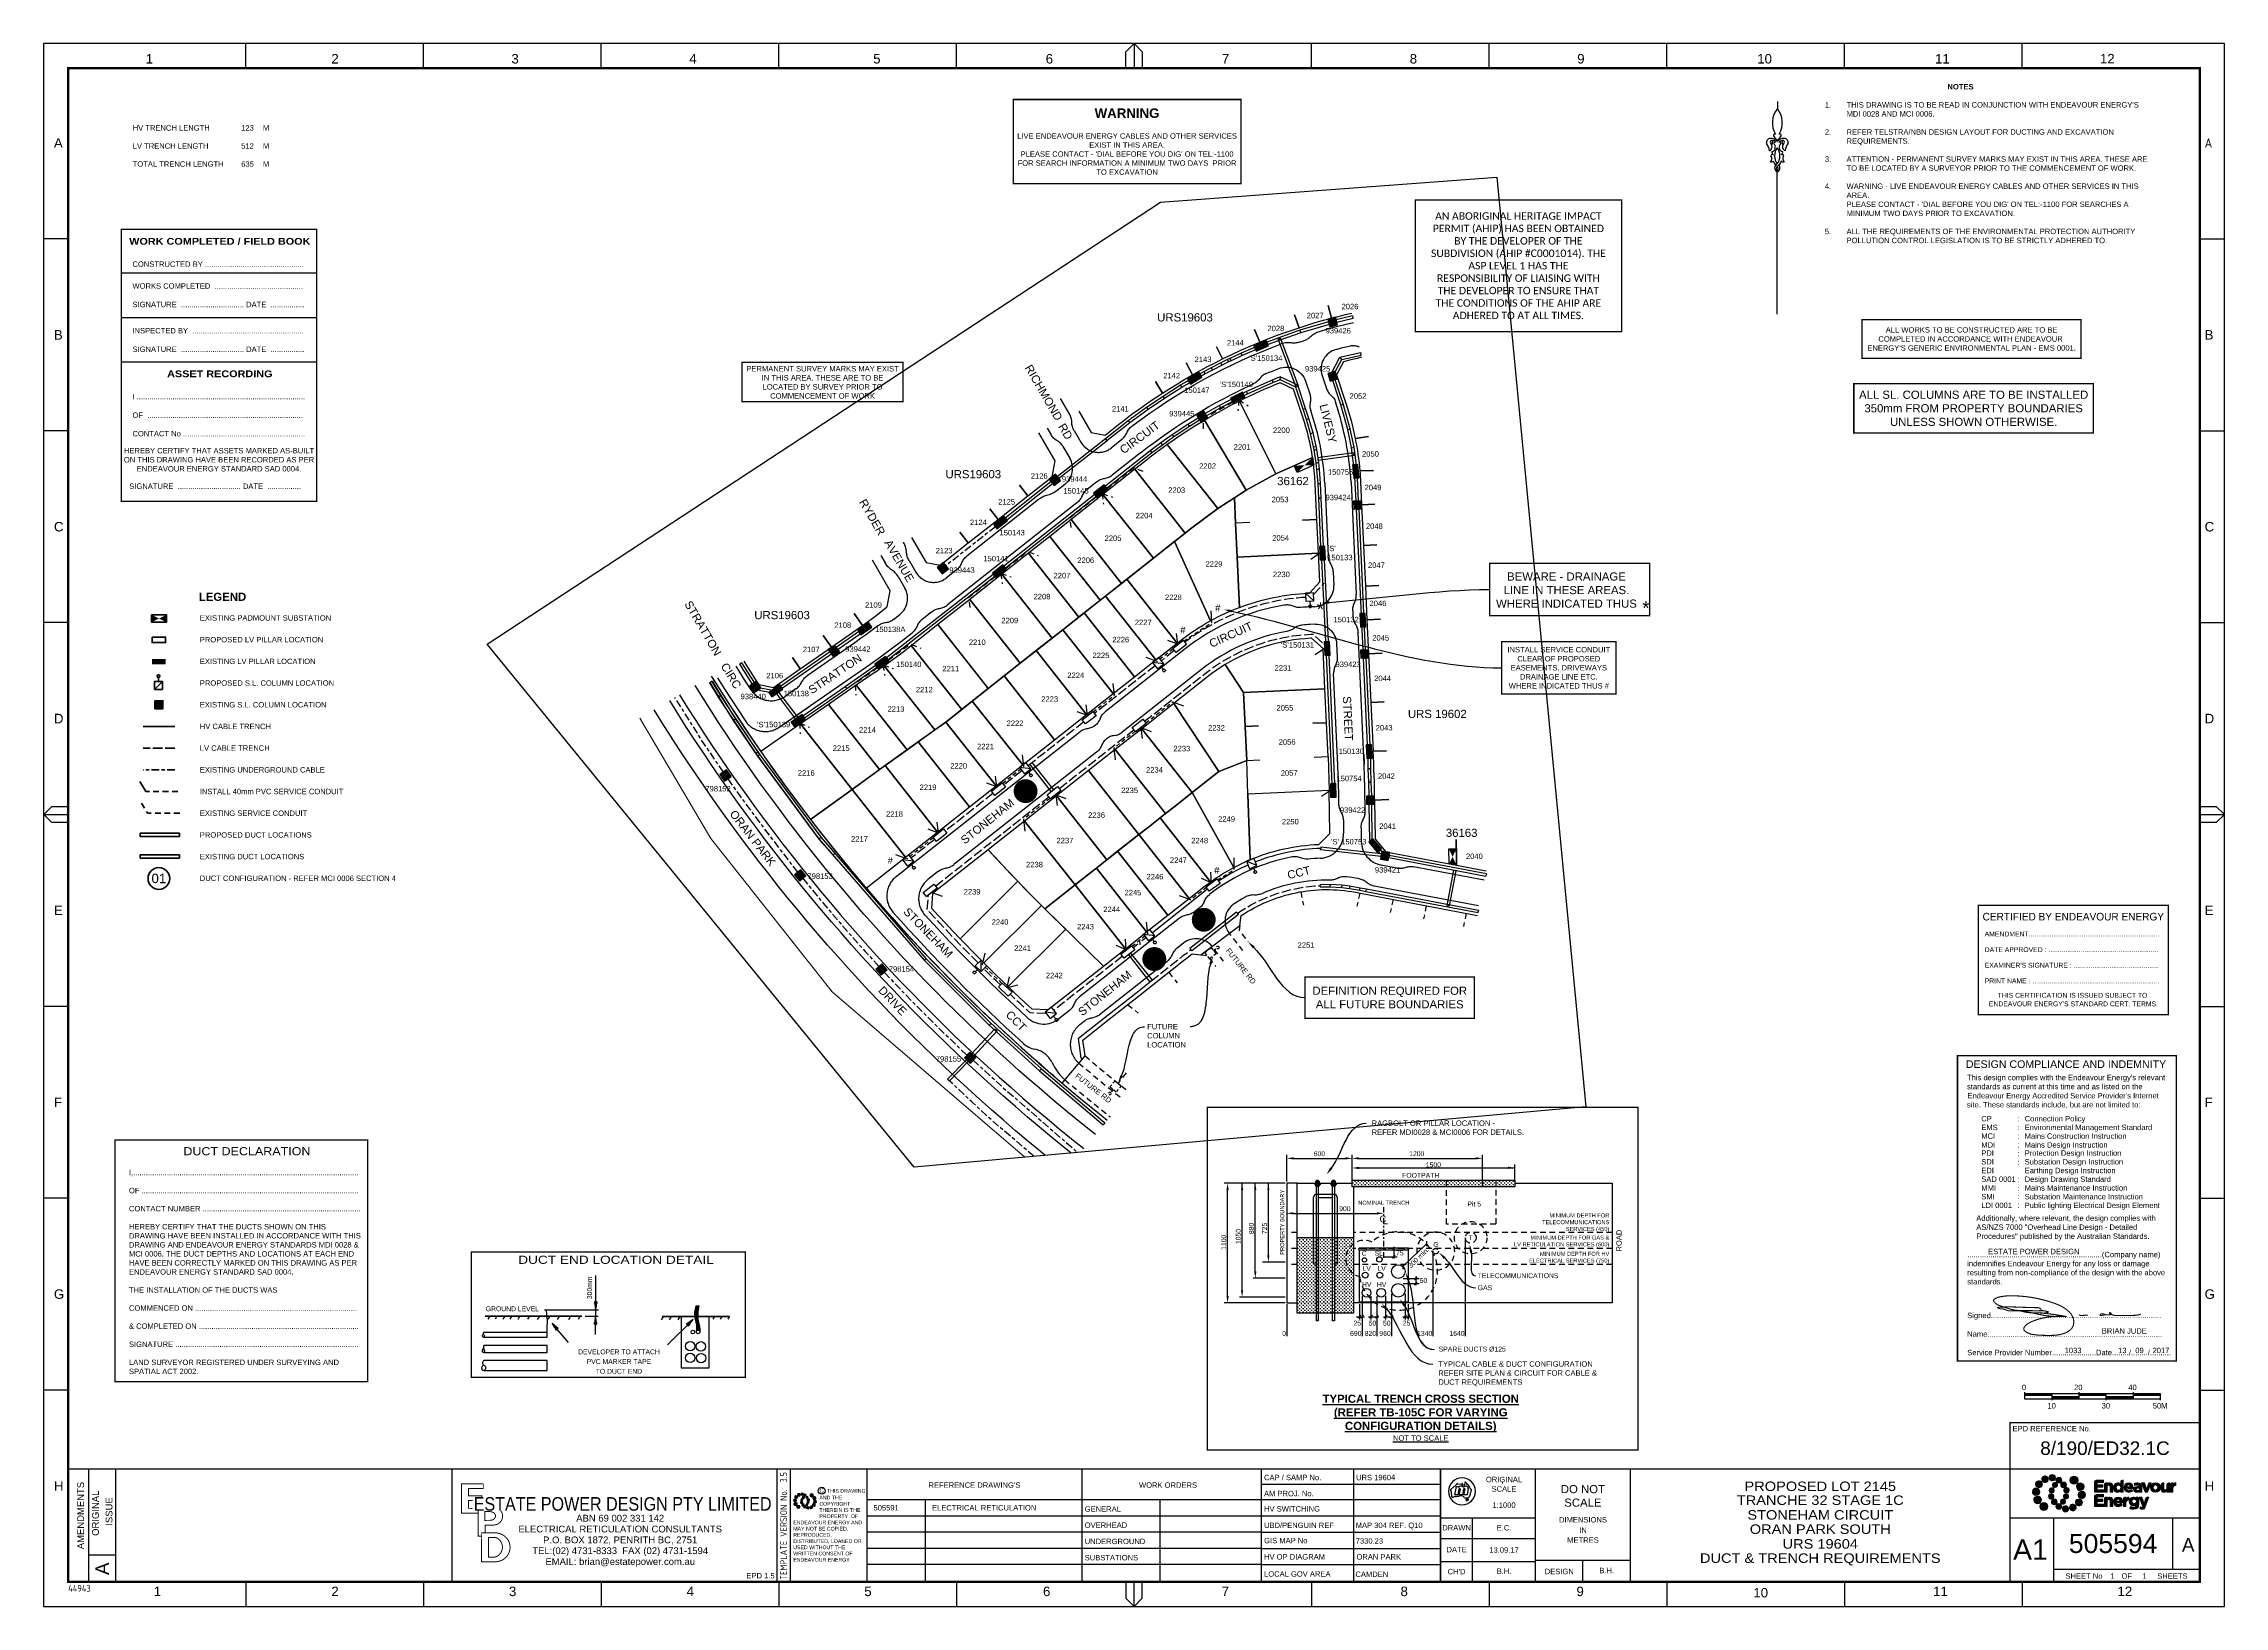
# Paper-space layout 'DUCT' of a CAD drawing. Header units: metres. Extents: x -9 to 795, y -5 to 571.
# The model-space entities are those that its viewports show. They can reach past a viewport. Long polylines and large blocks are cut down to what shows.
import ezdxf
from ezdxf import colors
from ezdxf.entities.mleader import LeaderData, LeaderLine
from ezdxf.enums import TextEntityAlignment as Align
from ezdxf.math import Vec2, Vec3

# ---------------------------------------------------------------- set-up
doc = ezdxf.new("R2010")
doc.units = ezdxf.units.M
doc.header["$LTSCALE"] = 0.7
for name, pattern in [('Cable Exist UG', [8.2, 4, -1.2, 1.8, -1.2]), ('CHAIN', [6, 3, -1, 1, -1]), ('Dash', [5, 3, -2]), ('IE Trench LV', [6.5, 5, -1.5])]:
    doc.linetypes.add(name, pattern=pattern)
doc.layers.get('0').update_dxf_attribs({"color": 6})
for name, color, linetype in [('_User Miscellaneous1', 3, 'Continuous'), ('_User Miscellaneous11', 7, 'Continuous'), ('_User Miscellaneous3', 11, 'Continuous'), ('_User Miscellaneous4', 7, 'Continuous'), ('_User Miscellaneous6', 7, 'Continuous'), ('_User Miscellaneous7', 150, 'Continuous'), ('_User Miscellaneous8', 7, 'Continuous'), ('_User Miscellaneous9', 8, 'Continuous'), ('Cadastre Developer_SP_NEW', 4, 'Continuous'), ('Cadastre Roads_SP_EXT', 4, 'Continuous'), ('Cadastre Roads_SP_NEW', 8, 'Continuous'), ('Duct_SP_EXT', 7, 'Continuous'), ('Duct_SP_NEW', 2, 'Continuous'), ('Notes', 7, 'Continuous'), ('Services_SP_NEW_UG', 2, 'Continuous'), ('Sub_SP_EXT', 7, 'Continuous'), ('SupportsUG_SP_EXT', 7, 'Continuous'), ('SupportsUG_SP_LV_EXT', 7, 'Continuous'), ('SupportsUG_SP_LV_NEW', 2, 'Continuous'), ('SupportsUG_SP_LV_SL_EXT', 7, 'Continuous'), ('SupportsUG_SP_LV_SL_NEW', 2, 'Continuous'), ('Trench_SP_NEW', 2, 'Continuous'), ('UG_Details_SP_MISC', 7, 'Continuous')]:
    doc.layers.add(name, color=color, linetype=linetype)
doc.layers.add('_User Miscellaneous5', color=7, linetype='Continuous', lineweight=35)
doc.layers.add('Cadastre Land Parcels_SP_EXT', color=9, linetype='Continuous', lineweight=5)
doc.layers.add('_User Notes', color=7, linetype='Continuous', plot=False)
doc.layers.add('Viewports', color=8, linetype='Continuous', plot=False)
doc.layers.get('SupportsUG_SP_EXT').off()
doc.styles.add('ARIAL', font='arial.ttf', dxfattribs={"height": 2})
doc.styles.add('ARIAL 3.0', font='arial.ttf', dxfattribs={"height": 3})
doc.styles.add('COLUMN_LABEL', font='arial.ttf')
doc.styles.add('Dot', font='dotfont.shx', dxfattribs={"height": 2})
doc.styles.add('iecISOCP', font='isocp.shx')
doc.styles.add('POLE_LABEL', font='arial.ttf')
doc.styles.add('SL_LABEL', font='arial.ttf')
doc.styles.get("Standard").update_dxf_attribs({"font": 'arial.ttf'})
doc.styles.add('style1', font='iso3098b.shx')
doc.styles.add('STYLE2', font='')
doc.styles.get('STYLE2').set_extended_font_data('Arial Black')
doc.linetypes.add('IE Trench HV', pattern='A,8,-2,["/",style1,S=2.5,R=0,X=0.1,Y=-1],-4.5', length=14.5)
pattern_1 = [(0, (-79.7347, 1394.1196), (0.635, 0.635), [0.3175, -0.9525]), (90, (-79.57594, 1393.96084), (-0.635, 0.635), [0.3175, -0.9525])]

# ---------------------------------------------------------------- blocks, each defined once
blk = doc.blocks.new('EE_LOGO_SMALL')
at = {"layer": 'Notes'}
h = blk.add_hatch(color=256, dxfattribs=at)
edge = h.paths.add_edge_path()
edge.add_spline(control_points=[(-8.4, 2), (-9.2, 2), (-9.8, 1.4), (-9.8, 0.7), (-9.9, -0.1), (-9.3, -0.7), (-8.6, -0.8), (-7.8, -0.8), (-7.2, -0.2), (-7.1, 0.5), (-7.1, 1.3), (-7.7, 1.9), (-8.4, 2)], knot_values=[0, 0, 0, 0, 1, 1, 1, 2, 2, 2, 3, 3, 3, 4, 4, 4, 4], degree=3, periodic=0)
h = blk.add_hatch(color=256, dxfattribs=at)
edge = h.paths.add_edge_path()
edge.add_spline(control_points=[(-6.8, 4.5), (-7.4, 4.8), (-8.2, 4.6), (-8.6, 4), (-8.9, 3.4), (-8.7, 2.6), (-8.1, 2.2), (-7.5, 1.9), (-6.7, 2.1), (-6.3, 2.7), (-6, 3.3), (-6.2, 4.1), (-6.8, 4.5)], knot_values=[0, 0, 0, 0, 1, 1, 1, 2, 2, 2, 3, 3, 3, 4, 4, 4, 4], degree=3, periodic=0)
h = blk.add_hatch(color=256, dxfattribs=at)
edge = h.paths.add_edge_path()
edge.add_spline(control_points=[(-4.2, 5.9), (-4.6, 6.5), (-5.3, 6.6), (-5.9, 6.3), (-6.4, 5.9), (-6.6, 5.1), (-6.2, 4.6), (-5.9, 4), (-5.1, 3.8), (-4.6, 4.2), (-4, 4.6), (-3.8, 5.3), (-4.2, 5.9)], knot_values=[0, 0, 0, 0, 1, 1, 1, 2, 2, 2, 3, 3, 3, 4, 4, 4, 4], degree=3, periodic=0)
h = blk.add_hatch(color=256, dxfattribs=at)
edge = h.paths.add_edge_path()
edge.add_spline(control_points=[(-1.3, 5.9), (-1.4, 6.5), (-2, 7), (-2.6, 6.9), (-3.3, 6.9), (-3.7, 6.3), (-3.7, 5.6), (-3.6, 5), (-3, 4.5), (-2.4, 4.6), (-1.7, 4.7), (-1.3, 5.2), (-1.3, 5.9)], knot_values=[0, 0, 0, 0, 1, 1, 1, 2, 2, 2, 3, 3, 3, 4, 4, 4, 4], degree=3, periodic=0)
h = blk.add_hatch(color=256, dxfattribs=at)
edge = h.paths.add_edge_path()
edge.add_spline(control_points=[(-2.5, 2.1), (-3, 2.2), (-3.5, 1.9), (-3.6, 1.3), (-3.7, 0.8), (-3.4, 0.3), (-2.9, 0.2), (-2.4, 0.1), (-1.9, 0.4), (-1.8, 0.9), (-1.7, 1.5), (-2, 2), (-2.5, 2.1)], knot_values=[0, 0, 0, 0, 1, 1, 1, 2, 2, 2, 3, 3, 3, 4, 4, 4, 4], degree=3, periodic=0)
h = blk.add_hatch(color=256, dxfattribs=at)
edge = h.paths.add_edge_path()
edge.add_spline(control_points=[(1, 4.9), (1, 4.3), (0.5, 3.8), (-0.1, 3.8), (-0.7, 3.8), (-1.2, 4.3), (-1.2, 4.9), (-1.2, 5.5), (-0.7, 6), (-0.1, 6), (0.5, 6), (1, 5.5), (1, 4.9)], knot_values=[0, 0, 0, 0, 1, 1, 1, 2, 2, 2, 3, 3, 3, 4, 4, 4, 4], degree=3, periodic=0)
edge = h.paths.add_edge_path()
edge.add_spline(control_points=[(-1.4, 4), (-1.9, 4.1), (-2.4, 3.8), (-2.5, 3.3), (-2.6, 2.7), (-2.3, 2.2), (-1.8, 2.1), (-1.3, 2), (-0.7, 2.3), (-0.6, 2.9), (-0.5, 3.4), (-0.9, 3.9), (-1.4, 4)], knot_values=[0, 0, 0, 0, 1, 1, 1, 2, 2, 2, 3, 3, 3, 4, 4, 4, 4], degree=3, periodic=0)
h = blk.add_hatch(color=256, dxfattribs=at)
edge = h.paths.add_edge_path()
edge.add_spline(control_points=[(2.3, 2.4), (2.8, 2.8), (2.8, 3.4), (2.4, 3.9), (2, 4.3), (1.4, 4.3), (0.9, 3.9), (0.5, 3.6), (0.5, 2.9), (0.9, 2.5), (1.2, 2), (1.9, 2), (2.3, 2.4)], knot_values=[0, 0, 0, 0, 1, 1, 1, 2, 2, 2, 3, 3, 3, 4, 4, 4, 4], degree=3, periodic=0)
edge = h.paths.add_edge_path()
edge.add_spline(control_points=[(1, 4.9), (1, 4.3), (0.5, 3.8), (-0.1, 3.8), (-0.7, 3.8), (-1.2, 4.3), (-1.2, 4.9), (-1.2, 5.5), (-0.7, 6), (-0.1, 6), (0.5, 6), (1, 5.5), (1, 4.9)], knot_values=[0, 0, 0, 0, 1, 1, 1, 2, 2, 2, 3, 3, 3, 4, 4, 4, 4], degree=3, periodic=0)
h = blk.add_hatch(color=256, dxfattribs=at)
edge = h.paths.add_edge_path()
edge.add_spline(control_points=[(1, 4.9), (1, 4.3), (0.5, 3.8), (-0.1, 3.8), (-0.7, 3.8), (-1.2, 4.3), (-1.2, 4.9), (-1.2, 5.5), (-0.7, 6), (-0.1, 6), (0.5, 6), (1, 5.5), (1, 4.9)], knot_values=[0, 0, 0, 0, 1, 1, 1, 2, 2, 2, 3, 3, 3, 4, 4, 4, 4], degree=3, periodic=0)
edge = h.paths.add_edge_path(flags=16)
edge.add_spline(control_points=[(1, 4.9), (1, 4.3), (0.5, 3.8), (-0.1, 3.8), (-0.7, 3.8), (-1.2, 4.3), (-1.2, 4.9), (-1.2, 5.5), (-0.7, 6), (-0.1, 6), (0.5, 6), (1, 5.5), (1, 4.9)], knot_values=[0, 0, 0, 0, 1, 1, 1, 2, 2, 2, 3, 3, 3, 4, 4, 4, 4], degree=3, periodic=0)
h = blk.add_hatch(color=256, dxfattribs=at)
edge = h.paths.add_edge_path()
edge.add_spline(control_points=[(3, 0.2), (3.5, 0.3), (3.8, 0.9), (3.7, 1.4), (3.6, 1.9), (3, 2.3), (2.5, 2.1), (1.9, 2), (1.6, 1.4), (1.8, 0.9), (1.9, 0.4), (2.5, 0.1), (3, 0.2)], knot_values=[0, 0, 0, 0, 1, 1, 1, 2, 2, 2, 3, 3, 3, 4, 4, 4, 4], degree=3, periodic=0)
h = blk.add_hatch(color=256, dxfattribs=at)
edge = h.paths.add_edge_path()
edge.add_spline(control_points=[(7, 4.9), (7, 4), (6.3, 3.4), (5.5, 3.4), (4.6, 3.4), (4, 4), (4, 4.9), (4, 5.7), (4.6, 6.4), (5.5, 6.4), (6.3, 6.4), (7, 5.7), (7, 4.9)], knot_values=[0, 0, 0, 0, 1, 1, 1, 2, 2, 2, 3, 3, 3, 4, 4, 4, 4], degree=3, periodic=0)
h = blk.add_hatch(color=256, dxfattribs=at)
edge = h.paths.add_edge_path()
edge.add_spline(control_points=[(8.4, 1.1), (9.1, 1.5), (9.4, 2.3), (9.1, 3), (8.8, 3.7), (7.9, 4.1), (7.2, 3.8), (6.5, 3.4), (6.2, 2.6), (6.5, 1.9), (6.8, 1.2), (7.7, 0.8), (8.4, 1.1)], knot_values=[0, 0, 0, 0, 1, 1, 1, 2, 2, 2, 3, 3, 3, 4, 4, 4, 4], degree=3, periodic=0)
h = blk.add_hatch(color=256, dxfattribs=at)
edge = h.paths.add_edge_path()
edge.add_spline(control_points=[(8.3, -1.9), (9, -1.9), (9.7, -1.4), (9.7, -0.6), (9.7, 0.1), (9.2, 0.8), (8.4, 0.8), (7.7, 0.8), (7, 0.3), (7, -0.5), (6.9, -1.2), (7.5, -1.9), (8.3, -1.9)], knot_values=[0, 0, 0, 0, 1, 1, 1, 2, 2, 2, 3, 3, 3, 4, 4, 4, 4], degree=3, periodic=0)
h = blk.add_hatch(color=256, dxfattribs=at)
edge = h.paths.add_edge_path()
edge.add_spline(control_points=[(-8.5, -1.1), (-9.2, -1.4), (-9.6, -2.3), (-9.3, -3), (-8.9, -3.7), (-8.1, -4), (-7.4, -3.7), (-6.7, -3.4), (-6.3, -2.5), (-6.6, -1.8), (-7, -1.1), (-7.8, -0.8), (-8.5, -1.1)], knot_values=[0, 0, 0, 0, 1, 1, 1, 2, 2, 2, 3, 3, 3, 4, 4, 4, 4], degree=3, periodic=0)
h = blk.add_hatch(color=256, dxfattribs=at)
edge = h.paths.add_edge_path()
edge.add_spline(control_points=[(-7.1, -4.8), (-7.1, -4), (-6.5, -3.3), (-5.6, -3.3), (-4.8, -3.3), (-4.1, -4), (-4.1, -4.8), (-4.1, -5.7), (-4.8, -6.3), (-5.6, -6.3), (-6.5, -6.3), (-7.1, -5.7), (-7.1, -4.8)], knot_values=[0, 0, 0, 0, 1, 1, 1, 2, 2, 2, 3, 3, 3, 4, 4, 4, 4], degree=3, periodic=0)
h = blk.add_hatch(color=256, dxfattribs=at)
edge = h.paths.add_edge_path()
edge.add_spline(control_points=[(-3.1, -0.2), (-3.7, -0.3), (-4, -0.8), (-3.8, -1.4), (-3.7, -1.9), (-3.2, -2.2), (-2.6, -2.1), (-2.1, -1.9), (-1.8, -1.4), (-1.9, -0.9), (-2.1, -0.3), (-2.6, 0), (-3.1, -0.2)], knot_values=[0, 0, 0, 0, 1, 1, 1, 2, 2, 2, 3, 3, 3, 4, 4, 4, 4], degree=3, periodic=0)
h = blk.add_hatch(color=256, dxfattribs=at)
edge = h.paths.add_edge_path()
edge.add_spline(control_points=[(-2.5, -2.3), (-2.9, -2.7), (-3, -3.4), (-2.6, -3.8), (-2.2, -4.2), (-1.5, -4.3), (-1.1, -3.9), (-0.7, -3.5), (-0.6, -2.8), (-1, -2.4), (-1.4, -2), (-2, -1.9), (-2.5, -2.3)], knot_values=[0, 0, 0, 0, 1, 1, 1, 2, 2, 2, 3, 3, 3, 4, 4, 4, 4], degree=3, periodic=0)
h = blk.add_hatch(color=256, dxfattribs=at)
edge = h.paths.add_edge_path()
edge.add_spline(control_points=[(-1.2, -4.8), (-1.2, -4.2), (-0.7, -3.7), (-0.1, -3.7), (0.5, -3.7), (1, -4.2), (1, -4.8), (1, -5.4), (0.5, -5.9), (-0.1, -5.9), (-0.7, -5.9), (-1.2, -5.4), (-1.2, -4.8)], knot_values=[0, 0, 0, 0, 1, 1, 1, 2, 2, 2, 3, 3, 3, 4, 4, 4, 4], degree=3, periodic=0)
h = blk.add_hatch(color=256, dxfattribs=at)
edge = h.paths.add_edge_path()
edge.add_spline(control_points=[(1.2, -3.9), (1.7, -4.1), (2.2, -3.7), (2.3, -3.2), (2.5, -2.7), (2.1, -2.2), (1.6, -2.1), (1.1, -2), (0.6, -2.3), (0.5, -2.8), (0.4, -3.3), (0.7, -3.8), (1.2, -3.9)], knot_values=[0, 0, 0, 0, 1, 1, 1, 2, 2, 2, 3, 3, 3, 4, 4, 4, 4], degree=3, periodic=0)
h = blk.add_hatch(color=256, dxfattribs=at)
edge = h.paths.add_edge_path()
edge.add_spline(control_points=[(1.2, -5.8), (1.3, -6.5), (1.8, -6.9), (2.5, -6.9), (3.1, -6.8), (3.6, -6.2), (3.5, -5.6), (3.4, -5), (2.9, -4.5), (2.2, -4.6), (1.6, -4.6), (1.1, -5.2), (1.2, -5.8)], knot_values=[0, 0, 0, 0, 1, 1, 1, 2, 2, 2, 3, 3, 3, 4, 4, 4, 4], degree=3, periodic=0)
h = blk.add_hatch(color=256, dxfattribs=at)
edge = h.paths.add_edge_path()
edge.add_spline(control_points=[(2.4, -2), (2.9, -2.1), (3.4, -1.8), (3.5, -1.3), (3.6, -0.8), (3.3, -0.3), (2.8, -0.2), (2.2, -0.1), (1.7, -0.4), (1.6, -0.9), (1.5, -1.4), (1.8, -1.9), (2.4, -2)], knot_values=[0, 0, 0, 0, 1, 1, 1, 2, 2, 2, 3, 3, 3, 4, 4, 4, 4], degree=3, periodic=0)
h = blk.add_hatch(color=256, dxfattribs=at)
edge = h.paths.add_edge_path()
edge.add_spline(control_points=[(4, -5.8), (4.4, -6.4), (5.2, -6.6), (5.7, -6.2), (6.3, -5.8), (6.5, -5.1), (6.1, -4.5), (5.7, -4), (5, -3.8), (4.4, -4.2), (3.8, -4.5), (3.7, -5.3), (4, -5.8)], knot_values=[0, 0, 0, 0, 1, 1, 1, 2, 2, 2, 3, 3, 3, 4, 4, 4, 4], degree=3, periodic=0)
h = blk.add_hatch(color=256, dxfattribs=at)
edge = h.paths.add_edge_path()
edge.add_spline(control_points=[(6.7, -4.4), (7.3, -4.8), (8.1, -4.6), (8.4, -4), (8.8, -3.3), (8.6, -2.6), (8, -2.2), (7.3, -1.8), (6.6, -2.1), (6.2, -2.7), (5.8, -3.3), (6, -4.1), (6.7, -4.4)], knot_values=[0, 0, 0, 0, 1, 1, 1, 2, 2, 2, 3, 3, 3, 4, 4, 4, 4], degree=3, periodic=0)
at = {"layer": 'Notes', "lineweight": 0}
for points in [[(1.8, 2.1), (1.8, 2.1)], [(-2, -2.1), (-2, -2.1)]]:
    blk.add_lwpolyline(points, dxfattribs=at)
for points in [[(-8.4, 2), (-9.2, 2), (-9.8, 1.4), (-9.8, 0.7), (-9.9, -0.1), (-9.3, -0.7), (-8.6, -0.8), (-7.8, -0.8), (-7.2, -0.2), (-7.1, 0.5), (-7.1, 1.3), (-7.7, 1.9), (-8.4, 2)], [(-6.8, 4.5), (-7.4, 4.8), (-8.2, 4.6), (-8.6, 4), (-8.9, 3.4), (-8.7, 2.6), (-8.1, 2.2), (-7.5, 1.9), (-6.7, 2.1), (-6.3, 2.7), (-6, 3.3), (-6.2, 4.1), (-6.8, 4.5)], [(-4.2, 5.9), (-4.6, 6.5), (-5.3, 6.6), (-5.9, 6.3), (-6.4, 5.9), (-6.6, 5.1), (-6.2, 4.6), (-5.9, 4), (-5.1, 3.8), (-4.6, 4.2), (-4, 4.6), (-3.8, 5.3), (-4.2, 5.9)], [(-1.3, 5.9), (-1.4, 6.5), (-2, 7), (-2.6, 6.9), (-3.3, 6.9), (-3.7, 6.3), (-3.7, 5.6), (-3.6, 5), (-3, 4.5), (-2.4, 4.6), (-1.7, 4.7), (-1.3, 5.2), (-1.3, 5.9)], [(-2.5, 2.1), (-3, 2.2), (-3.5, 1.9), (-3.6, 1.3), (-3.7, 0.8), (-3.4, 0.3), (-2.9, 0.2), (-2.4, 0.1), (-1.9, 0.4), (-1.8, 0.9), (-1.7, 1.5), (-2, 2), (-2.5, 2.1)], [(-1.4, 4), (-1.9, 4.1), (-2.4, 3.8), (-2.5, 3.3), (-2.6, 2.7), (-2.3, 2.2), (-1.8, 2.1), (-1.3, 2), (-0.7, 2.3), (-0.6, 2.9), (-0.5, 3.4), (-0.9, 3.9), (-1.4, 4)], [(1, 4.9), (1, 4.3), (0.5, 3.8), (-0.1, 3.8), (-0.7, 3.8), (-1.2, 4.3), (-1.2, 4.9), (-1.2, 5.5), (-0.7, 6), (-0.1, 6), (0.5, 6), (1, 5.5), (1, 4.9)], [(1, 4.9), (1, 4.3), (0.5, 3.8), (-0.1, 3.8), (-0.7, 3.8), (-1.2, 4.3), (-1.2, 4.9), (-1.2, 5.5), (-0.7, 6), (-0.1, 6), (0.5, 6), (1, 5.5), (1, 4.9)], [(2.3, 2.4), (2.8, 2.8), (2.8, 3.4), (2.4, 3.9), (2, 4.3), (1.4, 4.3), (0.9, 3.9), (0.5, 3.6), (0.5, 2.9), (0.9, 2.5), (1.2, 2), (1.9, 2), (2.3, 2.4)], [(3, 0.2), (3.5, 0.3), (3.8, 0.9), (3.7, 1.4), (3.6, 1.9), (3, 2.3), (2.5, 2.1), (1.9, 2), (1.6, 1.4), (1.8, 0.9), (1.9, 0.4), (2.5, 0.1), (3, 0.2)], [(7, 4.9), (7, 4), (6.3, 3.4), (5.5, 3.4), (4.6, 3.4), (4, 4), (4, 4.9), (4, 5.7), (4.6, 6.4), (5.5, 6.4), (6.3, 6.4), (7, 5.7), (7, 4.9)], [(8.4, 1.1), (9.1, 1.5), (9.4, 2.3), (9.1, 3), (8.8, 3.7), (7.9, 4.1), (7.2, 3.8), (6.5, 3.4), (6.2, 2.6), (6.5, 1.9), (6.8, 1.2), (7.7, 0.8), (8.4, 1.1)], [(8.3, -1.9), (9, -1.9), (9.7, -1.4), (9.7, -0.6), (9.7, 0.1), (9.2, 0.8), (8.4, 0.8), (7.7, 0.8), (7, 0.3), (7, -0.5), (6.9, -1.2), (7.5, -1.9), (8.3, -1.9)], [(-8.5, -1.1), (-9.2, -1.4), (-9.6, -2.3), (-9.3, -3), (-8.9, -3.7), (-8.1, -4), (-7.4, -3.7), (-6.7, -3.4), (-6.3, -2.5), (-6.6, -1.8), (-7, -1.1), (-7.8, -0.8), (-8.5, -1.1)], [(-7.1, -4.8), (-7.1, -4), (-6.5, -3.3), (-5.6, -3.3), (-4.8, -3.3), (-4.1, -4), (-4.1, -4.8), (-4.1, -5.7), (-4.8, -6.3), (-5.6, -6.3), (-6.5, -6.3), (-7.1, -5.7), (-7.1, -4.8)], [(-3.1, -0.2), (-3.7, -0.3), (-4, -0.8), (-3.8, -1.4), (-3.7, -1.9), (-3.2, -2.2), (-2.6, -2.1), (-2.1, -1.9), (-1.8, -1.4), (-1.9, -0.9), (-2.1, -0.3), (-2.6, 0), (-3.1, -0.2)], [(-2.5, -2.3), (-2.9, -2.7), (-3, -3.4), (-2.6, -3.8), (-2.2, -4.2), (-1.5, -4.3), (-1.1, -3.9), (-0.7, -3.5), (-0.6, -2.8), (-1, -2.4), (-1.4, -2), (-2, -1.9), (-2.5, -2.3)], [(-1.2, -4.8), (-1.2, -4.2), (-0.7, -3.7), (-0.1, -3.7), (0.5, -3.7), (1, -4.2), (1, -4.8), (1, -5.4), (0.5, -5.9), (-0.1, -5.9), (-0.7, -5.9), (-1.2, -5.4), (-1.2, -4.8)], [(1.2, -3.9), (1.7, -4.1), (2.2, -3.7), (2.3, -3.2), (2.5, -2.7), (2.1, -2.2), (1.6, -2.1), (1.1, -2), (0.6, -2.3), (0.5, -2.8), (0.4, -3.3), (0.7, -3.8), (1.2, -3.9)], [(1.2, -5.8), (1.3, -6.5), (1.8, -6.9), (2.5, -6.9), (3.1, -6.8), (3.6, -6.2), (3.5, -5.6), (3.4, -5), (2.9, -4.5), (2.2, -4.6), (1.6, -4.6), (1.1, -5.2), (1.2, -5.8)], [(2.4, -2), (2.9, -2.1), (3.4, -1.8), (3.5, -1.3), (3.6, -0.8), (3.3, -0.3), (2.8, -0.2), (2.2, -0.1), (1.7, -0.4), (1.6, -0.9), (1.5, -1.4), (1.8, -1.9), (2.4, -2)], [(4, -5.8), (4.4, -6.4), (5.2, -6.6), (5.7, -6.2), (6.3, -5.8), (6.5, -5.1), (6.1, -4.5), (5.7, -4), (5, -3.8), (4.4, -4.2), (3.8, -4.5), (3.7, -5.3), (4, -5.8)], [(6.7, -4.4), (7.3, -4.8), (8.1, -4.6), (8.4, -4), (8.8, -3.3), (8.6, -2.6), (8, -2.2), (7.3, -1.8), (6.6, -2.1), (6.2, -2.7), (5.8, -3.3), (6, -4.1), (6.7, -4.4)]]:
    blk.add_open_spline(points, degree=3, knots=[0, 0, 0, 0, 1, 1, 1, 2, 2, 2, 3, 3, 3, 4, 4, 4, 4], dxfattribs=at)
blk = doc.blocks.new('EE_COPYRIGHT_A1')
at = {"layer": 'Notes'}
blk.add_circle((9.53, -0.82), 1.15, dxfattribs=at)
at = {"xscale": 0.4, "yscale": 0.4, "zscale": 0.4}
blk.add_blockref('EE_LOGO_SMALL', (3.96, -4.29), dxfattribs=at)
at = {"layer": 'Notes', "insert": (0, 0), "char_height": 1.25, "width": 24.1208, "attachment_point": 1, "style": 'ARIAL'}
blk.add_mtext('\\pt8.75;               ^I{\\H1.2x;C } THIS DRAWING\\P\\pi-8.75,l8.75,t8.75,20;       ^IAND THE ^I\\P\\pi0,t8.75;COPYRIGHT\\P\\pi-8.75,t1.25,8.75;^I^ITHEREIN IS THE PROPERTY  OF \\P\\pi0,l0,t1.25;ENDEAVOUR ENERGY AND MAY NOT BE COPIED, REPRODUCED, DISTRIBUTED, LOANED OR USED WITHOUT THE WRITTEN CONSENT OF ENDEAVOUR ENERGY', dxfattribs=at)
blk = doc.blocks.new('A1_FRAME_TITLE')
at = {"layer": '_User Miscellaneous1'}
h = blk.add_hatch(color=256, dxfattribs=at)
edge = h.paths.add_edge_path()
edge.add_spline(control_points=[(734.78, 40.56), (734.04, 40.6), (733.4, 40.03), (733.36, 39.28), (733.31, 38.53), (733.88, 37.89), (734.63, 37.85), (735.38, 37.81), (736.02, 38.38), (736.06, 39.13), (736.1, 39.87), (735.53, 40.51), (734.78, 40.56)], knot_values=[0, 0, 0, 0, 1, 1, 1, 2, 2, 2, 3, 3, 3, 4, 4, 4, 4], degree=3, periodic=0)
h = blk.add_hatch(color=256, dxfattribs=at)
edge = h.paths.add_edge_path()
edge.add_spline(control_points=[(734.78, 40.56), (734.04, 40.6), (733.4, 40.03), (733.36, 39.28), (733.31, 38.53), (733.88, 37.89), (734.63, 37.85), (735.38, 37.81), (736.02, 38.38), (736.06, 39.13), (736.1, 39.87), (735.53, 40.51), (734.78, 40.56)], knot_values=[0, 0, 0, 0, 1, 1, 1, 2, 2, 2, 3, 3, 3, 4, 4, 4, 4], degree=3, periodic=0)
h = blk.add_hatch(color=256, dxfattribs=at)
edge = h.paths.add_edge_path()
edge.add_spline(control_points=[(736.39, 43.07), (735.78, 43.43), (734.99, 43.22), (734.63, 42.61), (734.27, 41.99), (734.48, 41.21), (735.09, 40.85), (735.71, 40.49), (736.5, 40.7), (736.85, 41.31), (737.21, 41.93), (737.01, 42.72), (736.39, 43.07)], knot_values=[0, 0, 0, 0, 1, 1, 1, 2, 2, 2, 3, 3, 3, 4, 4, 4, 4], degree=3, periodic=0)
h = blk.add_hatch(color=256, dxfattribs=at)
edge = h.paths.add_edge_path()
edge.add_spline(control_points=[(736.39, 43.07), (735.78, 43.43), (734.99, 43.22), (734.63, 42.61), (734.27, 41.99), (734.48, 41.21), (735.09, 40.85), (735.71, 40.49), (736.5, 40.7), (736.85, 41.31), (737.21, 41.93), (737.01, 42.72), (736.39, 43.07)], knot_values=[0, 0, 0, 0, 1, 1, 1, 2, 2, 2, 3, 3, 3, 4, 4, 4, 4], degree=3, periodic=0)
h = blk.add_hatch(color=256, dxfattribs=at)
edge = h.paths.add_edge_path()
edge.add_spline(control_points=[(739, 44.49), (738.64, 45.06), (737.88, 45.23), (737.31, 44.86), (736.75, 44.49), (736.58, 43.74), (736.95, 43.17), (737.32, 42.6), (738.07, 42.44), (738.64, 42.8), (739.21, 43.17), (739.37, 43.93), (739, 44.49)], knot_values=[0, 0, 0, 0, 1, 1, 1, 2, 2, 2, 3, 3, 3, 4, 4, 4, 4], degree=3, periodic=0)
h = blk.add_hatch(color=256, dxfattribs=at)
edge = h.paths.add_edge_path()
edge.add_spline(control_points=[(739, 44.49), (738.64, 45.06), (737.88, 45.23), (737.31, 44.86), (736.75, 44.49), (736.58, 43.74), (736.95, 43.17), (737.32, 42.6), (738.07, 42.44), (738.64, 42.8), (739.21, 43.17), (739.37, 43.93), (739, 44.49)], knot_values=[0, 0, 0, 0, 1, 1, 1, 2, 2, 2, 3, 3, 3, 4, 4, 4, 4], degree=3, periodic=0)
h = blk.add_hatch(color=256, dxfattribs=at)
edge = h.paths.add_edge_path()
edge.add_spline(control_points=[(740.69, 40.68), (740.18, 40.79), (739.68, 40.46), (739.57, 39.95), (739.46, 39.44), (739.78, 38.94), (740.29, 38.83), (740.8, 38.71), (741.31, 39.04), (741.42, 39.55), (741.53, 40.06), (741.2, 40.57), (740.69, 40.68)], knot_values=[0, 0, 0, 0, 1, 1, 1, 2, 2, 2, 3, 3, 3, 4, 4, 4, 4], degree=3, periodic=0)
h = blk.add_hatch(color=256, dxfattribs=at)
edge = h.paths.add_edge_path()
edge.add_spline(control_points=[(740.69, 40.68), (740.18, 40.79), (739.68, 40.46), (739.57, 39.95), (739.46, 39.44), (739.78, 38.94), (740.29, 38.83), (740.8, 38.71), (741.31, 39.04), (741.42, 39.55), (741.53, 40.06), (741.2, 40.57), (740.69, 40.68)], knot_values=[0, 0, 0, 0, 1, 1, 1, 2, 2, 2, 3, 3, 3, 4, 4, 4, 4], degree=3, periodic=0)
h = blk.add_hatch(color=256, dxfattribs=at)
edge = h.paths.add_edge_path()
edge.add_spline(control_points=[(741.85, 44.48), (741.78, 45.12), (741.21, 45.59), (740.58, 45.52), (739.94, 45.46), (739.47, 44.89), (739.54, 44.25), (739.6, 43.61), (740.17, 43.15), (740.81, 43.21), (741.45, 43.28), (741.91, 43.84), (741.85, 44.48)], knot_values=[0, 0, 0, 0, 1, 1, 1, 2, 2, 2, 3, 3, 3, 4, 4, 4, 4], degree=3, periodic=0)
h = blk.add_hatch(color=256, dxfattribs=at)
edge = h.paths.add_edge_path()
edge.add_spline(control_points=[(741.85, 44.48), (741.78, 45.12), (741.21, 45.59), (740.58, 45.52), (739.94, 45.46), (739.47, 44.89), (739.54, 44.25), (739.6, 43.61), (740.17, 43.15), (740.81, 43.21), (741.45, 43.28), (741.91, 43.84), (741.85, 44.48)], knot_values=[0, 0, 0, 0, 1, 1, 1, 2, 2, 2, 3, 3, 3, 4, 4, 4, 4], degree=3, periodic=0)
h = blk.add_hatch(color=256, dxfattribs=at)
edge = h.paths.add_edge_path()
edge.add_spline(control_points=[(744.21, 43.48), (744.21, 42.88), (743.72, 42.39), (743.12, 42.39), (742.52, 42.39), (742.04, 42.88), (742.04, 43.48), (742.04, 44.08), (742.52, 44.57), (743.12, 44.57), (743.72, 44.57), (744.21, 44.08), (744.21, 43.48)], knot_values=[0, 0, 0, 0, 1, 1, 1, 2, 2, 2, 3, 3, 3, 4, 4, 4, 4], degree=3, periodic=0)
edge = h.paths.add_edge_path()
edge.add_spline(control_points=[(741.83, 42.59), (741.32, 42.7), (740.82, 42.37), (740.71, 41.86), (740.6, 41.35), (740.92, 40.85), (741.43, 40.74), (741.94, 40.63), (742.45, 40.95), (742.56, 41.46), (742.67, 41.97), (742.34, 42.48), (741.83, 42.59)], knot_values=[0, 0, 0, 0, 1, 1, 1, 2, 2, 2, 3, 3, 3, 4, 4, 4, 4], degree=3, periodic=0)
h = blk.add_hatch(color=256, dxfattribs=at)
edge = h.paths.add_edge_path()
edge.add_spline(control_points=[(744.21, 43.48), (744.21, 42.88), (743.72, 42.39), (743.12, 42.39), (742.52, 42.39), (742.04, 42.88), (742.04, 43.48), (742.04, 44.08), (742.52, 44.57), (743.12, 44.57), (743.72, 44.57), (744.21, 44.08), (744.21, 43.48)], knot_values=[0, 0, 0, 0, 1, 1, 1, 2, 2, 2, 3, 3, 3, 4, 4, 4, 4], degree=3, periodic=0)
edge = h.paths.add_edge_path()
edge.add_spline(control_points=[(741.83, 42.59), (741.32, 42.7), (740.82, 42.37), (740.71, 41.86), (740.6, 41.35), (740.92, 40.85), (741.43, 40.74), (741.94, 40.63), (742.45, 40.95), (742.56, 41.46), (742.67, 41.97), (742.34, 42.48), (741.83, 42.59)], knot_values=[0, 0, 0, 0, 1, 1, 1, 2, 2, 2, 3, 3, 3, 4, 4, 4, 4], degree=3, periodic=0)
h = blk.add_hatch(color=256, dxfattribs=at)
edge = h.paths.add_edge_path()
edge.add_spline(control_points=[(745.53, 40.98), (745.96, 41.37), (746, 42.03), (745.61, 42.46), (745.23, 42.89), (744.57, 42.93), (744.13, 42.54), (743.7, 42.16), (743.67, 41.49), (744.05, 41.06), (744.44, 40.63), (745.1, 40.59), (745.53, 40.98)], knot_values=[0, 0, 0, 0, 1, 1, 1, 2, 2, 2, 3, 3, 3, 4, 4, 4, 4], degree=3, periodic=0)
edge = h.paths.add_edge_path()
edge.add_spline(control_points=[(744.21, 43.48), (744.21, 42.88), (743.72, 42.39), (743.12, 42.39), (742.52, 42.39), (742.04, 42.88), (742.04, 43.48), (742.04, 44.08), (742.52, 44.57), (743.12, 44.57), (743.72, 44.57), (744.21, 44.08), (744.21, 43.48)], knot_values=[0, 0, 0, 0, 1, 1, 1, 2, 2, 2, 3, 3, 3, 4, 4, 4, 4], degree=3, periodic=0)
h = blk.add_hatch(color=256, dxfattribs=at)
edge = h.paths.add_edge_path()
edge.add_spline(control_points=[(744.21, 43.48), (744.21, 42.88), (743.72, 42.39), (743.12, 42.39), (742.52, 42.39), (742.04, 42.88), (742.04, 43.48), (742.04, 44.08), (742.52, 44.57), (743.12, 44.57), (743.72, 44.57), (744.21, 44.08), (744.21, 43.48)], knot_values=[0, 0, 0, 0, 1, 1, 1, 2, 2, 2, 3, 3, 3, 4, 4, 4, 4], degree=3, periodic=0)
edge = h.paths.add_edge_path(flags=16)
edge.add_spline(control_points=[(744.21, 43.48), (744.21, 42.88), (743.72, 42.39), (743.12, 42.39), (742.52, 42.39), (742.04, 42.88), (742.04, 43.48), (742.04, 44.08), (742.52, 44.57), (743.12, 44.57), (743.72, 44.57), (744.21, 44.08), (744.21, 43.48)], knot_values=[0, 0, 0, 0, 1, 1, 1, 2, 2, 2, 3, 3, 3, 4, 4, 4, 4], degree=3, periodic=0)
h = blk.add_hatch(color=256, dxfattribs=at)
edge = h.paths.add_edge_path()
edge.add_spline(control_points=[(745.53, 40.98), (745.96, 41.37), (746, 42.03), (745.61, 42.46), (745.23, 42.89), (744.57, 42.93), (744.13, 42.54), (743.7, 42.16), (743.67, 41.49), (744.05, 41.06), (744.44, 40.63), (745.1, 40.59), (745.53, 40.98)], knot_values=[0, 0, 0, 0, 1, 1, 1, 2, 2, 2, 3, 3, 3, 4, 4, 4, 4], degree=3, periodic=0)
edge = h.paths.add_edge_path()
edge.add_spline(control_points=[(744.21, 43.48), (744.21, 42.88), (743.72, 42.39), (743.12, 42.39), (742.52, 42.39), (742.04, 42.88), (742.04, 43.48), (742.04, 44.08), (742.52, 44.57), (743.12, 44.57), (743.72, 44.57), (744.21, 44.08), (744.21, 43.48)], knot_values=[0, 0, 0, 0, 1, 1, 1, 2, 2, 2, 3, 3, 3, 4, 4, 4, 4], degree=3, periodic=0)
h = blk.add_hatch(color=256, dxfattribs=at)
edge = h.paths.add_edge_path()
edge.add_spline(control_points=[(744.21, 43.48), (744.21, 42.88), (743.72, 42.39), (743.12, 42.39), (742.52, 42.39), (742.04, 42.88), (742.04, 43.48), (742.04, 44.08), (742.52, 44.57), (743.12, 44.57), (743.72, 44.57), (744.21, 44.08), (744.21, 43.48)], knot_values=[0, 0, 0, 0, 1, 1, 1, 2, 2, 2, 3, 3, 3, 4, 4, 4, 4], degree=3, periodic=0)
edge = h.paths.add_edge_path(flags=16)
edge.add_spline(control_points=[(744.21, 43.48), (744.21, 42.88), (743.72, 42.39), (743.12, 42.39), (742.52, 42.39), (742.04, 42.88), (742.04, 43.48), (742.04, 44.08), (742.52, 44.57), (743.12, 44.57), (743.72, 44.57), (744.21, 44.08), (744.21, 43.48)], knot_values=[0, 0, 0, 0, 1, 1, 1, 2, 2, 2, 3, 3, 3, 4, 4, 4, 4], degree=3, periodic=0)
h = blk.add_hatch(color=256, dxfattribs=at)
edge = h.paths.add_edge_path()
edge.add_spline(control_points=[(746.18, 38.8), (746.71, 38.94), (747.03, 39.48), (746.89, 40.01), (746.75, 40.55), (746.2, 40.86), (745.67, 40.72), (745.14, 40.58), (744.82, 40.04), (744.96, 39.51), (745.1, 38.98), (745.65, 38.66), (746.18, 38.8)], knot_values=[0, 0, 0, 0, 1, 1, 1, 2, 2, 2, 3, 3, 3, 4, 4, 4, 4], degree=3, periodic=0)
h = blk.add_hatch(color=256, dxfattribs=at)
edge = h.paths.add_edge_path()
edge.add_spline(control_points=[(746.18, 38.8), (746.71, 38.94), (747.03, 39.48), (746.89, 40.01), (746.75, 40.55), (746.2, 40.86), (745.67, 40.72), (745.14, 40.58), (744.82, 40.04), (744.96, 39.51), (745.1, 38.98), (745.65, 38.66), (746.18, 38.8)], knot_values=[0, 0, 0, 0, 1, 1, 1, 2, 2, 2, 3, 3, 3, 4, 4, 4, 4], degree=3, periodic=0)
h = blk.add_hatch(color=256, dxfattribs=at)
edge = h.paths.add_edge_path()
edge.add_spline(control_points=[(750.19, 43.48), (750.19, 42.65), (749.51, 41.97), (748.68, 41.97), (747.84, 41.97), (747.17, 42.65), (747.17, 43.48), (747.17, 44.31), (747.84, 44.99), (748.68, 44.99), (749.51, 44.99), (750.19, 44.31), (750.19, 43.48)], knot_values=[0, 0, 0, 0, 1, 1, 1, 2, 2, 2, 3, 3, 3, 4, 4, 4, 4], degree=3, periodic=0)
h = blk.add_hatch(color=256, dxfattribs=at)
edge = h.paths.add_edge_path()
edge.add_spline(control_points=[(750.19, 43.48), (750.19, 42.65), (749.51, 41.97), (748.68, 41.97), (747.84, 41.97), (747.17, 42.65), (747.17, 43.48), (747.17, 44.31), (747.84, 44.99), (748.68, 44.99), (749.51, 44.99), (750.19, 44.31), (750.19, 43.48)], knot_values=[0, 0, 0, 0, 1, 1, 1, 2, 2, 2, 3, 3, 3, 4, 4, 4, 4], degree=3, periodic=0)
h = blk.add_hatch(color=256, dxfattribs=at)
edge = h.paths.add_edge_path()
edge.add_spline(control_points=[(751.57, 39.75), (752.29, 40.06), (752.62, 40.91), (752.3, 41.63), (751.98, 42.35), (751.14, 42.67), (750.42, 42.36), (749.7, 42.04), (749.37, 41.2), (749.69, 40.48), (750.01, 39.76), (750.85, 39.43), (751.57, 39.75)], knot_values=[0, 0, 0, 0, 1, 1, 1, 2, 2, 2, 3, 3, 3, 4, 4, 4, 4], degree=3, periodic=0)
h = blk.add_hatch(color=256, dxfattribs=at)
edge = h.paths.add_edge_path()
edge.add_spline(control_points=[(751.57, 39.75), (752.29, 40.06), (752.62, 40.91), (752.3, 41.63), (751.98, 42.35), (751.14, 42.67), (750.42, 42.36), (749.7, 42.04), (749.37, 41.2), (749.69, 40.48), (750.01, 39.76), (750.85, 39.43), (751.57, 39.75)], knot_values=[0, 0, 0, 0, 1, 1, 1, 2, 2, 2, 3, 3, 3, 4, 4, 4, 4], degree=3, periodic=0)
h = blk.add_hatch(color=256, dxfattribs=at)
edge = h.paths.add_edge_path()
edge.add_spline(control_points=[(756.27, 39.06), (756.27, 39.06), (756.27, 42.87), (756.27, 42.92), (756.27, 42.96), (756.27, 43.48), (756.83, 43.48), (757.38, 43.48), (759.63, 43.48), (759.63, 43.48), (759.63, 43.48), (759.63, 42.61), (759.63, 42.61), (759.63, 42.61), (757.24, 42.61), (757.24, 42.61), (757.24, 42.61), (757.24, 41.72), (757.24, 41.72), (757.24, 41.72), (759.32, 41.72), (759.32, 41.72), (759.32, 41.72), (759.32, 40.85), (759.32, 40.85), (759.32, 40.85), (757.24, 40.85), (757.24, 40.85), (757.24, 40.85), (757.24, 39.92), (757.24, 39.92), (757.24, 39.92), (759.63, 39.92), (759.63, 39.92), (759.63, 39.92), (759.63, 39.06), (759.63, 39.06), (759.63, 39.06), (756.27, 39.06), (756.27, 39.06)], knot_values=[0, 0, 0, 0, 1, 1, 1, 2, 2, 2, 3, 3, 3, 4, 4, 4, 5, 5, 5, 6, 6, 6, 7, 7, 7, 8, 8, 8, 9, 9, 9, 10, 10, 10, 11, 11, 11, 12, 12, 12, 13, 13, 13, 13], degree=3, periodic=0)
h = blk.add_hatch(color=256, dxfattribs=at)
edge = h.paths.add_edge_path()
edge.add_spline(control_points=[(756.27, 39.06), (756.27, 39.06), (756.27, 42.87), (756.27, 42.92), (756.27, 42.96), (756.27, 43.48), (756.83, 43.48), (757.38, 43.48), (759.63, 43.48), (759.63, 43.48), (759.63, 43.48), (759.63, 42.61), (759.63, 42.61), (759.63, 42.61), (757.24, 42.61), (757.24, 42.61), (757.24, 42.61), (757.24, 41.72), (757.24, 41.72), (757.24, 41.72), (759.32, 41.72), (759.32, 41.72), (759.32, 41.72), (759.32, 40.85), (759.32, 40.85), (759.32, 40.85), (757.24, 40.85), (757.24, 40.85), (757.24, 40.85), (757.24, 39.92), (757.24, 39.92), (757.24, 39.92), (759.63, 39.92), (759.63, 39.92), (759.63, 39.92), (759.63, 39.06), (759.63, 39.06), (759.63, 39.06), (756.27, 39.06), (756.27, 39.06)], knot_values=[0, 0, 0, 0, 1, 1, 1, 2, 2, 2, 3, 3, 3, 4, 4, 4, 5, 5, 5, 6, 6, 6, 7, 7, 7, 8, 8, 8, 9, 9, 9, 10, 10, 10, 11, 11, 11, 12, 12, 12, 13, 13, 13, 13], degree=3, periodic=0)
h = blk.add_hatch(color=256, dxfattribs=at)
edge = h.paths.add_edge_path()
edge.add_spline(control_points=[(762.06, 39.06), (762.06, 39.06), (762.06, 40.95), (762.06, 40.95), (762.06, 41.4), (761.85, 41.64), (761.48, 41.64), (761.12, 41.64), (760.88, 41.4), (760.88, 40.95), (760.88, 40.95), (760.88, 39.06), (760.88, 39.06), (760.88, 39.06), (759.92, 39.06), (759.92, 39.06), (759.92, 39.06), (759.93, 41.83), (759.92, 41.89), (759.92, 41.95), (759.92, 42.44), (760.48, 42.44), (760.88, 42.44), (760.88, 42.44), (760.88, 42.44), (760.88, 42.44), (760.88, 41.96), (760.88, 41.96), (761.11, 42.25), (761.39, 42.51), (761.88, 42.51), (762.6, 42.51), (763.02, 42.03), (763.02, 41.25), (763.02, 41.25), (763.02, 39.06), (763.02, 39.06), (763.02, 39.06), (762.06, 39.06), (762.06, 39.06)], knot_values=[0, 0, 0, 0, 1, 1, 1, 2, 2, 2, 3, 3, 3, 4, 4, 4, 5, 5, 5, 6, 6, 6, 7, 7, 7, 8, 8, 8, 9, 9, 9, 10, 10, 10, 11, 11, 11, 12, 12, 12, 13, 13, 13, 13], degree=3, periodic=0)
h = blk.add_hatch(color=256, dxfattribs=at)
edge = h.paths.add_edge_path()
edge.add_spline(control_points=[(762.06, 39.06), (762.06, 39.06), (762.06, 40.95), (762.06, 40.95), (762.06, 41.4), (761.85, 41.64), (761.48, 41.64), (761.12, 41.64), (760.88, 41.4), (760.88, 40.95), (760.88, 40.95), (760.88, 39.06), (760.88, 39.06), (760.88, 39.06), (759.92, 39.06), (759.92, 39.06), (759.92, 39.06), (759.93, 41.83), (759.92, 41.89), (759.92, 41.95), (759.92, 42.44), (760.48, 42.44), (760.88, 42.44), (760.88, 42.44), (760.88, 42.44), (760.88, 42.44), (760.88, 41.96), (760.88, 41.96), (761.11, 42.25), (761.39, 42.51), (761.88, 42.51), (762.6, 42.51), (763.02, 42.03), (763.02, 41.25), (763.02, 41.25), (763.02, 39.06), (763.02, 39.06), (763.02, 39.06), (762.06, 39.06), (762.06, 39.06)], knot_values=[0, 0, 0, 0, 1, 1, 1, 2, 2, 2, 3, 3, 3, 4, 4, 4, 5, 5, 5, 6, 6, 6, 7, 7, 7, 8, 8, 8, 9, 9, 9, 10, 10, 10, 11, 11, 11, 12, 12, 12, 13, 13, 13, 13], degree=3, periodic=0)
h = blk.add_hatch(color=256, dxfattribs=at)
edge = h.paths.add_edge_path(flags=16)
edge.add_spline(control_points=[(765.92, 40.75), (765.92, 41.31), (765.55, 41.69), (765.1, 41.69), (764.65, 41.69), (764.27, 41.32), (764.27, 40.75), (764.27, 40.75), (764.27, 40.74), (764.27, 40.74), (764.27, 40.18), (764.65, 39.8), (765.1, 39.8), (765.55, 39.8), (765.92, 40.18), (765.92, 40.74), (765.92, 40.74), (765.92, 40.75), (765.92, 40.75)], knot_values=[0, 0, 0, 0, 1, 1, 1, 2, 2, 2, 3, 3, 3, 4, 4, 4, 5, 5, 5, 6, 6, 6, 6], degree=3, periodic=0)
edge = h.paths.add_edge_path()
edge.add_spline(control_points=[(765.91, 39.06), (765.91, 39.06), (765.91, 39.54), (765.91, 39.54), (765.67, 39.22), (765.35, 38.99), (764.85, 38.99), (764.06, 38.99), (763.31, 39.61), (763.31, 40.74), (763.31, 40.74), (763.31, 40.75), (763.31, 40.75), (763.31, 41.88), (764.05, 42.5), (764.85, 42.5), (765.36, 42.5), (765.68, 42.27), (765.91, 42), (765.91, 42), (765.91, 42.88), (765.91, 42.92), (765.91, 42.96), (765.91, 43.48), (766.46, 43.48), (766.85, 43.48), (766.87, 43.48), (766.87, 43.48), (766.87, 43.48), (766.87, 39.06), (766.87, 39.06), (766.87, 39.06), (765.91, 39.06), (765.91, 39.06)], knot_values=[0, 0, 0, 0, 1, 1, 1, 2, 2, 2, 3, 3, 3, 4, 4, 4, 5, 5, 5, 6, 6, 6, 7, 7, 7, 8, 8, 8, 9, 9, 9, 10, 10, 10, 11, 11, 11, 11], degree=3, periodic=0)
h = blk.add_hatch(color=256, dxfattribs=at)
edge = h.paths.add_edge_path(flags=16)
edge.add_spline(control_points=[(765.92, 40.75), (765.92, 41.31), (765.55, 41.69), (765.1, 41.69), (764.65, 41.69), (764.27, 41.32), (764.27, 40.75), (764.27, 40.75), (764.27, 40.74), (764.27, 40.74), (764.27, 40.18), (764.65, 39.8), (765.1, 39.8), (765.55, 39.8), (765.92, 40.18), (765.92, 40.74), (765.92, 40.74), (765.92, 40.75), (765.92, 40.75)], knot_values=[0, 0, 0, 0, 1, 1, 1, 2, 2, 2, 3, 3, 3, 4, 4, 4, 5, 5, 5, 6, 6, 6, 6], degree=3, periodic=0)
edge = h.paths.add_edge_path()
edge.add_spline(control_points=[(765.91, 39.06), (765.91, 39.06), (765.91, 39.54), (765.91, 39.54), (765.67, 39.22), (765.35, 38.99), (764.85, 38.99), (764.06, 38.99), (763.31, 39.61), (763.31, 40.74), (763.31, 40.74), (763.31, 40.75), (763.31, 40.75), (763.31, 41.88), (764.05, 42.5), (764.85, 42.5), (765.36, 42.5), (765.68, 42.27), (765.91, 42), (765.91, 42), (765.91, 42.88), (765.91, 42.92), (765.91, 42.96), (765.91, 43.48), (766.46, 43.48), (766.85, 43.48), (766.87, 43.48), (766.87, 43.48), (766.87, 43.48), (766.87, 39.06), (766.87, 39.06), (766.87, 39.06), (765.91, 39.06), (765.91, 39.06)], knot_values=[0, 0, 0, 0, 1, 1, 1, 2, 2, 2, 3, 3, 3, 4, 4, 4, 5, 5, 5, 6, 6, 6, 7, 7, 7, 8, 8, 8, 9, 9, 9, 10, 10, 10, 11, 11, 11, 11], degree=3, periodic=0)
h = blk.add_hatch(color=256, dxfattribs=at)
edge = h.paths.add_edge_path()
edge.add_spline(control_points=[(768.81, 42.51), (767.82, 42.51), (767.13, 41.71), (767.13, 40.75), (767.13, 40.75), (767.13, 40.73), (767.13, 40.73), (767.13, 39.7), (767.89, 38.99), (768.9, 38.99), (769.52, 38.99), (769.97, 39.22), (770.29, 39.62), (770.29, 39.62), (769.74, 40.1), (769.74, 40.1), (769.47, 39.86), (769.24, 39.76), (768.92, 39.76), (768.45, 39.75), (768.12, 40.11), (768.08, 40.48), (768.04, 40.8), (768.05, 40.91), (768.07, 41.05), (768.14, 41.47), (768.41, 41.74), (768.81, 41.74), (769.21, 41.74), (769.46, 41.45), (769.52, 41.02), (769.52, 41.02), (768.26, 41.02), (768.26, 41.02), (768.26, 41.02), (768.24, 40.42), (768.76, 40.42), (769.29, 40.42), (770.44, 40.42), (770.44, 40.42), (770.45, 40.51), (770.46, 40.56), (770.46, 40.66), (770.46, 40.66), (770.46, 40.67), (770.46, 40.67), (770.46, 41.63), (769.94, 42.51), (768.81, 42.51)], knot_values=[0, 0, 0, 0, 1, 1, 1, 2, 2, 2, 3, 3, 3, 4, 4, 4, 5, 5, 5, 6, 6, 6, 7, 7, 7, 8, 8, 8, 9, 9, 9, 10, 10, 10, 11, 11, 11, 12, 12, 12, 13, 13, 13, 14, 14, 14, 15, 15, 15, 16, 16, 16, 16], degree=3, periodic=0)
h = blk.add_hatch(color=256, dxfattribs=at)
edge = h.paths.add_edge_path()
edge.add_spline(control_points=[(768.81, 42.51), (767.82, 42.51), (767.13, 41.71), (767.13, 40.75), (767.13, 40.75), (767.13, 40.73), (767.13, 40.73), (767.13, 39.7), (767.89, 38.99), (768.9, 38.99), (769.52, 38.99), (769.97, 39.22), (770.29, 39.62), (770.29, 39.62), (769.74, 40.1), (769.74, 40.1), (769.47, 39.86), (769.24, 39.76), (768.92, 39.76), (768.45, 39.75), (768.12, 40.11), (768.08, 40.48), (768.04, 40.8), (768.05, 40.91), (768.07, 41.05), (768.14, 41.47), (768.41, 41.74), (768.81, 41.74), (769.21, 41.74), (769.46, 41.45), (769.52, 41.02), (769.52, 41.02), (768.26, 41.02), (768.26, 41.02), (768.26, 41.02), (768.24, 40.42), (768.76, 40.42), (769.29, 40.42), (770.44, 40.42), (770.44, 40.42), (770.45, 40.51), (770.46, 40.56), (770.46, 40.66), (770.46, 40.66), (770.46, 40.67), (770.46, 40.67), (770.46, 41.63), (769.94, 42.51), (768.81, 42.51)], knot_values=[0, 0, 0, 0, 1, 1, 1, 2, 2, 2, 3, 3, 3, 4, 4, 4, 5, 5, 5, 6, 6, 6, 7, 7, 7, 8, 8, 8, 9, 9, 9, 10, 10, 10, 11, 11, 11, 12, 12, 12, 13, 13, 13, 14, 14, 14, 15, 15, 15, 16, 16, 16, 16], degree=3, periodic=0)
h = blk.add_hatch(color=256, dxfattribs=at)
edge = h.paths.add_edge_path(flags=16)
edge.add_spline(control_points=[(772.81, 40.42), (772.65, 40.5), (772.44, 40.55), (772.2, 40.55), (771.79, 40.55), (771.54, 40.38), (771.54, 40.08), (771.54, 40.08), (771.54, 40.07), (771.54, 40.07), (771.54, 39.81), (771.75, 39.66), (772.06, 39.66), (772.51, 39.66), (772.81, 39.9), (772.81, 40.25), (772.81, 40.25), (772.81, 40.42), (772.81, 40.42)], knot_values=[0, 0, 0, 0, 1, 1, 1, 2, 2, 2, 3, 3, 3, 4, 4, 4, 5, 5, 5, 6, 6, 6, 6], degree=3, periodic=0)
edge = h.paths.add_edge_path()
edge.add_spline(control_points=[(772.8, 39.06), (772.8, 39.06), (772.8, 39.42), (772.8, 39.42), (772.56, 39.17), (772.24, 39), (771.77, 39), (771.13, 39), (770.61, 39.36), (770.61, 40.03), (770.61, 40.03), (770.61, 40.04), (770.61, 40.04), (770.61, 40.78), (771.17, 41.12), (771.97, 41.12), (772.32, 41.12), (772.56, 41.07), (772.8, 40.98), (772.8, 40.98), (772.8, 41.04), (772.8, 41.04), (772.8, 41.44), (772.56, 41.69), (772.08, 41.69), (771.71, 41.69), (771.45, 41.62), (771.14, 41.5), (771.14, 41.5), (770.9, 42.24), (770.9, 42.24), (771.27, 42.4), (771.64, 42.51), (772.21, 42.51), (773.26, 42.51), (773.72, 41.97), (773.72, 41.05), (773.72, 41.05), (773.72, 39.06), (773.72, 39.06), (773.72, 39.06), (772.8, 39.06), (772.8, 39.06)], knot_values=[0, 0, 0, 0, 1, 1, 1, 2, 2, 2, 3, 3, 3, 4, 4, 4, 5, 5, 5, 6, 6, 6, 7, 7, 7, 8, 8, 8, 9, 9, 9, 10, 10, 10, 11, 11, 11, 12, 12, 12, 13, 13, 13, 14, 14, 14, 14], degree=3, periodic=0)
h = blk.add_hatch(color=256, dxfattribs=at)
edge = h.paths.add_edge_path(flags=16)
edge.add_spline(control_points=[(772.81, 40.42), (772.65, 40.5), (772.44, 40.55), (772.2, 40.55), (771.79, 40.55), (771.54, 40.38), (771.54, 40.08), (771.54, 40.08), (771.54, 40.07), (771.54, 40.07), (771.54, 39.81), (771.75, 39.66), (772.06, 39.66), (772.51, 39.66), (772.81, 39.9), (772.81, 40.25), (772.81, 40.25), (772.81, 40.42), (772.81, 40.42)], knot_values=[0, 0, 0, 0, 1, 1, 1, 2, 2, 2, 3, 3, 3, 4, 4, 4, 5, 5, 5, 6, 6, 6, 6], degree=3, periodic=0)
edge = h.paths.add_edge_path()
edge.add_spline(control_points=[(772.8, 39.06), (772.8, 39.06), (772.8, 39.42), (772.8, 39.42), (772.56, 39.17), (772.24, 39), (771.77, 39), (771.13, 39), (770.61, 39.36), (770.61, 40.03), (770.61, 40.03), (770.61, 40.04), (770.61, 40.04), (770.61, 40.78), (771.17, 41.12), (771.97, 41.12), (772.32, 41.12), (772.56, 41.07), (772.8, 40.98), (772.8, 40.98), (772.8, 41.04), (772.8, 41.04), (772.8, 41.44), (772.56, 41.69), (772.08, 41.69), (771.71, 41.69), (771.45, 41.62), (771.14, 41.5), (771.14, 41.5), (770.9, 42.24), (770.9, 42.24), (771.27, 42.4), (771.64, 42.51), (772.21, 42.51), (773.26, 42.51), (773.72, 41.97), (773.72, 41.05), (773.72, 41.05), (773.72, 39.06), (773.72, 39.06), (773.72, 39.06), (772.8, 39.06), (772.8, 39.06)], knot_values=[0, 0, 0, 0, 1, 1, 1, 2, 2, 2, 3, 3, 3, 4, 4, 4, 5, 5, 5, 6, 6, 6, 7, 7, 7, 8, 8, 8, 9, 9, 9, 10, 10, 10, 11, 11, 11, 12, 12, 12, 13, 13, 13, 14, 14, 14, 14], degree=3, periodic=0)
h = blk.add_hatch(color=256, dxfattribs=at)
edge = h.paths.add_edge_path()
edge.add_spline(control_points=[(775.83, 39.06), (775.83, 39.06), (774.96, 39.06), (774.96, 39.06), (774.96, 39.06), (773.63, 42.45), (773.63, 42.45), (773.63, 42.45), (774.65, 42.45), (774.65, 42.45), (774.65, 42.45), (775.4, 40.2), (775.4, 40.2), (775.4, 40.2), (775.98, 41.91), (775.98, 41.91), (775.98, 41.91), (776.15, 42.45), (776.52, 42.45), (776.9, 42.45), (777.17, 42.45), (777.17, 42.45), (777.17, 42.45), (775.83, 39.06), (775.83, 39.06)], knot_values=[0, 0, 0, 0, 1, 1, 1, 2, 2, 2, 3, 3, 3, 4, 4, 4, 5, 5, 5, 6, 6, 6, 7, 7, 7, 8, 8, 8, 8], degree=3, periodic=0)
h = blk.add_hatch(color=256, dxfattribs=at)
edge = h.paths.add_edge_path()
edge.add_spline(control_points=[(775.83, 39.06), (775.83, 39.06), (774.96, 39.06), (774.96, 39.06), (774.96, 39.06), (773.63, 42.45), (773.63, 42.45), (773.63, 42.45), (774.65, 42.45), (774.65, 42.45), (774.65, 42.45), (775.4, 40.2), (775.4, 40.2), (775.4, 40.2), (775.98, 41.91), (775.98, 41.91), (775.98, 41.91), (776.15, 42.45), (776.52, 42.45), (776.9, 42.45), (777.17, 42.45), (777.17, 42.45), (777.17, 42.45), (775.83, 39.06), (775.83, 39.06)], knot_values=[0, 0, 0, 0, 1, 1, 1, 2, 2, 2, 3, 3, 3, 4, 4, 4, 5, 5, 5, 6, 6, 6, 7, 7, 7, 8, 8, 8, 8], degree=3, periodic=0)
h = blk.add_hatch(color=256, dxfattribs=at)
edge = h.paths.add_edge_path(flags=16)
edge.add_spline(control_points=[(779.64, 40.78), (779.64, 41.28), (779.28, 41.71), (778.75, 41.71), (778.2, 41.71), (777.87, 41.29), (777.87, 40.79), (777.87, 40.79), (777.87, 40.78), (777.87, 40.78), (777.87, 40.28), (778.23, 39.84), (778.76, 39.84), (779.31, 39.84), (779.64, 40.26), (779.64, 40.76), (779.64, 40.76), (779.64, 40.78), (779.64, 40.78)], knot_values=[0, 0, 0, 0, 1, 1, 1, 2, 2, 2, 3, 3, 3, 4, 4, 4, 5, 5, 5, 6, 6, 6, 6], degree=3, periodic=0)
edge = h.paths.add_edge_path()
edge.add_spline(control_points=[(778.75, 39.01), (777.7, 39.01), (776.92, 39.79), (776.92, 40.76), (776.92, 40.76), (776.92, 40.78), (776.92, 40.78), (776.92, 41.75), (777.71, 42.54), (778.76, 42.54), (779.81, 42.54), (780.59, 41.76), (780.59, 40.79), (780.59, 40.79), (780.59, 40.78), (780.59, 40.78), (780.59, 39.8), (779.8, 39.01), (778.75, 39.01)], knot_values=[0, 0, 0, 0, 1, 1, 1, 2, 2, 2, 3, 3, 3, 4, 4, 4, 5, 5, 5, 6, 6, 6, 6], degree=3, periodic=0)
h = blk.add_hatch(color=256, dxfattribs=at)
edge = h.paths.add_edge_path(flags=16)
edge.add_spline(control_points=[(779.64, 40.78), (779.64, 41.28), (779.28, 41.71), (778.75, 41.71), (778.2, 41.71), (777.87, 41.29), (777.87, 40.79), (777.87, 40.79), (777.87, 40.78), (777.87, 40.78), (777.87, 40.28), (778.23, 39.84), (778.76, 39.84), (779.31, 39.84), (779.64, 40.26), (779.64, 40.76), (779.64, 40.76), (779.64, 40.78), (779.64, 40.78)], knot_values=[0, 0, 0, 0, 1, 1, 1, 2, 2, 2, 3, 3, 3, 4, 4, 4, 5, 5, 5, 6, 6, 6, 6], degree=3, periodic=0)
edge = h.paths.add_edge_path()
edge.add_spline(control_points=[(778.75, 39.01), (777.7, 39.01), (776.92, 39.79), (776.92, 40.76), (776.92, 40.76), (776.92, 40.78), (776.92, 40.78), (776.92, 41.75), (777.71, 42.54), (778.76, 42.54), (779.81, 42.54), (780.59, 41.76), (780.59, 40.79), (780.59, 40.79), (780.59, 40.78), (780.59, 40.78), (780.59, 39.8), (779.8, 39.01), (778.75, 39.01)], knot_values=[0, 0, 0, 0, 1, 1, 1, 2, 2, 2, 3, 3, 3, 4, 4, 4, 5, 5, 5, 6, 6, 6, 6], degree=3, periodic=0)
h = blk.add_hatch(color=256, dxfattribs=at)
edge = h.paths.add_edge_path()
edge.add_spline(control_points=[(782.98, 39.06), (782.98, 39.06), (782.98, 39.54), (782.98, 39.54), (782.76, 39.25), (782.48, 39), (781.99, 39), (781.27, 39), (780.84, 39.48), (780.84, 40.25), (780.84, 40.25), (780.84, 41.84), (780.84, 41.89), (780.84, 41.94), (780.84, 42.44), (781.4, 42.44), (781.8, 42.44), (781.8, 42.44), (781.8, 42.44), (781.8, 42.44), (781.8, 40.56), (781.8, 40.56), (781.8, 40.1), (782.02, 39.87), (782.38, 39.87), (782.75, 39.87), (782.98, 40.1), (782.98, 40.56), (782.98, 40.56), (782.98, 41.82), (782.98, 41.89), (782.98, 41.96), (782.99, 42.44), (783.54, 42.44), (783.94, 42.44), (783.94, 42.44), (783.94, 42.44), (783.94, 42.44), (783.94, 39.06), (783.94, 39.06), (783.94, 39.06), (782.98, 39.06), (782.98, 39.06)], knot_values=[0, 0, 0, 0, 1, 1, 1, 2, 2, 2, 3, 3, 3, 4, 4, 4, 5, 5, 5, 6, 6, 6, 7, 7, 7, 8, 8, 8, 9, 9, 9, 10, 10, 10, 11, 11, 11, 12, 12, 12, 13, 13, 13, 14, 14, 14, 14], degree=3, periodic=0)
h = blk.add_hatch(color=256, dxfattribs=at)
edge = h.paths.add_edge_path()
edge.add_spline(control_points=[(782.98, 39.06), (782.98, 39.06), (782.98, 39.54), (782.98, 39.54), (782.76, 39.25), (782.48, 39), (781.99, 39), (781.27, 39), (780.84, 39.48), (780.84, 40.25), (780.84, 40.25), (780.84, 41.84), (780.84, 41.89), (780.84, 41.94), (780.84, 42.44), (781.4, 42.44), (781.8, 42.44), (781.8, 42.44), (781.8, 42.44), (781.8, 42.44), (781.8, 40.56), (781.8, 40.56), (781.8, 40.1), (782.02, 39.87), (782.38, 39.87), (782.75, 39.87), (782.98, 40.1), (782.98, 40.56), (782.98, 40.56), (782.98, 41.82), (782.98, 41.89), (782.98, 41.96), (782.99, 42.44), (783.54, 42.44), (783.94, 42.44), (783.94, 42.44), (783.94, 42.44), (783.94, 42.44), (783.94, 39.06), (783.94, 39.06), (783.94, 39.06), (782.98, 39.06), (782.98, 39.06)], knot_values=[0, 0, 0, 0, 1, 1, 1, 2, 2, 2, 3, 3, 3, 4, 4, 4, 5, 5, 5, 6, 6, 6, 7, 7, 7, 8, 8, 8, 9, 9, 9, 10, 10, 10, 11, 11, 11, 12, 12, 12, 13, 13, 13, 14, 14, 14, 14], degree=3, periodic=0)
h = blk.add_hatch(color=256, dxfattribs=at)
edge = h.paths.add_edge_path()
edge.add_spline(control_points=[(786.22, 41.5), (785.58, 41.5), (785.19, 41.12), (785.19, 40.31), (785.19, 40.31), (785.19, 39.06), (785.19, 39.06), (785.19, 39.06), (784.23, 39.06), (784.23, 39.06), (784.23, 39.06), (784.23, 41.86), (784.23, 41.89), (784.23, 41.92), (784.22, 42.44), (784.78, 42.44), (785.34, 42.44), (785.19, 42.44), (785.19, 42.44), (785.19, 42.44), (785.19, 41.76), (785.19, 41.76), (785.38, 42.23), (785.7, 42.53), (786.27, 42.51), (786.27, 42.51), (786.27, 41.5), (786.27, 41.5), (786.27, 41.5), (786.22, 41.5), (786.22, 41.5)], knot_values=[0, 0, 0, 0, 1, 1, 1, 2, 2, 2, 3, 3, 3, 4, 4, 4, 5, 5, 5, 6, 6, 6, 7, 7, 7, 8, 8, 8, 9, 9, 9, 10, 10, 10, 10], degree=3, periodic=0)
h = blk.add_hatch(color=256, dxfattribs=at)
edge = h.paths.add_edge_path()
edge.add_spline(control_points=[(786.22, 41.5), (785.58, 41.5), (785.19, 41.12), (785.19, 40.31), (785.19, 40.31), (785.19, 39.06), (785.19, 39.06), (785.19, 39.06), (784.23, 39.06), (784.23, 39.06), (784.23, 39.06), (784.23, 41.86), (784.23, 41.89), (784.23, 41.92), (784.22, 42.44), (784.78, 42.44), (785.34, 42.44), (785.19, 42.44), (785.19, 42.44), (785.19, 42.44), (785.19, 41.76), (785.19, 41.76), (785.38, 42.23), (785.7, 42.53), (786.27, 42.51), (786.27, 42.51), (786.27, 41.5), (786.27, 41.5), (786.27, 41.5), (786.22, 41.5), (786.22, 41.5)], knot_values=[0, 0, 0, 0, 1, 1, 1, 2, 2, 2, 3, 3, 3, 4, 4, 4, 5, 5, 5, 6, 6, 6, 7, 7, 7, 8, 8, 8, 9, 9, 9, 10, 10, 10, 10], degree=3, periodic=0)
h = blk.add_hatch(color=256, dxfattribs=at)
edge = h.paths.add_edge_path()
edge.add_spline(control_points=[(734.68, 37.51), (733.95, 37.19), (733.63, 36.35), (733.94, 35.63), (734.26, 34.91), (735.1, 34.58), (735.82, 34.9), (736.54, 35.21), (736.87, 36.06), (736.56, 36.78), (736.24, 37.5), (735.4, 37.83), (734.68, 37.51)], knot_values=[0, 0, 0, 0, 1, 1, 1, 2, 2, 2, 3, 3, 3, 4, 4, 4, 4], degree=3, periodic=0)
h = blk.add_hatch(color=256, dxfattribs=at)
edge = h.paths.add_edge_path()
edge.add_spline(control_points=[(734.68, 37.51), (733.95, 37.19), (733.63, 36.35), (733.94, 35.63), (734.26, 34.91), (735.1, 34.58), (735.82, 34.9), (736.54, 35.21), (736.87, 36.06), (736.56, 36.78), (736.24, 37.5), (735.4, 37.83), (734.68, 37.51)], knot_values=[0, 0, 0, 0, 1, 1, 1, 2, 2, 2, 3, 3, 3, 4, 4, 4, 4], degree=3, periodic=0)
h = blk.add_hatch(color=256, dxfattribs=at)
edge = h.paths.add_edge_path()
edge.add_spline(control_points=[(736.06, 33.77), (736.06, 34.61), (736.73, 35.28), (737.57, 35.28), (738.4, 35.28), (739.08, 34.61), (739.08, 33.77), (739.08, 32.94), (738.4, 32.26), (737.57, 32.26), (736.73, 32.26), (736.06, 32.94), (736.06, 33.77)], knot_values=[0, 0, 0, 0, 1, 1, 1, 2, 2, 2, 3, 3, 3, 4, 4, 4, 4], degree=3, periodic=0)
h = blk.add_hatch(color=256, dxfattribs=at)
edge = h.paths.add_edge_path()
edge.add_spline(control_points=[(736.06, 33.77), (736.06, 34.61), (736.73, 35.28), (737.57, 35.28), (738.4, 35.28), (739.08, 34.61), (739.08, 33.77), (739.08, 32.94), (738.4, 32.26), (737.57, 32.26), (736.73, 32.26), (736.06, 32.94), (736.06, 33.77)], knot_values=[0, 0, 0, 0, 1, 1, 1, 2, 2, 2, 3, 3, 3, 4, 4, 4, 4], degree=3, periodic=0)
h = blk.add_hatch(color=256, dxfattribs=at)
edge = h.paths.add_edge_path()
edge.add_spline(control_points=[(740.06, 38.45), (739.53, 38.31), (739.22, 37.77), (739.36, 37.24), (739.5, 36.71), (740.04, 36.39), (740.57, 36.53), (741.1, 36.67), (741.42, 37.21), (741.28, 37.74), (741.14, 38.28), (740.6, 38.59), (740.06, 38.45)], knot_values=[0, 0, 0, 0, 1, 1, 1, 2, 2, 2, 3, 3, 3, 4, 4, 4, 4], degree=3, periodic=0)
h = blk.add_hatch(color=256, dxfattribs=at)
edge = h.paths.add_edge_path()
edge.add_spline(control_points=[(740.06, 38.45), (739.53, 38.31), (739.22, 37.77), (739.36, 37.24), (739.5, 36.71), (740.04, 36.39), (740.57, 36.53), (741.1, 36.67), (741.42, 37.21), (741.28, 37.74), (741.14, 38.28), (740.6, 38.59), (740.06, 38.45)], knot_values=[0, 0, 0, 0, 1, 1, 1, 2, 2, 2, 3, 3, 3, 4, 4, 4, 4], degree=3, periodic=0)
h = blk.add_hatch(color=256, dxfattribs=at)
edge = h.paths.add_edge_path()
edge.add_spline(control_points=[(740.72, 36.27), (740.28, 35.89), (740.24, 35.23), (740.63, 34.79), (741.02, 34.36), (741.68, 34.32), (742.11, 34.71), (742.54, 35.09), (742.58, 35.76), (742.19, 36.19), (741.81, 36.62), (741.15, 36.66), (740.72, 36.27)], knot_values=[0, 0, 0, 0, 1, 1, 1, 2, 2, 2, 3, 3, 3, 4, 4, 4, 4], degree=3, periodic=0)
h = blk.add_hatch(color=256, dxfattribs=at)
edge = h.paths.add_edge_path()
edge.add_spline(control_points=[(740.72, 36.27), (740.28, 35.89), (740.24, 35.23), (740.63, 34.79), (741.02, 34.36), (741.68, 34.32), (742.11, 34.71), (742.54, 35.09), (742.58, 35.76), (742.19, 36.19), (741.81, 36.62), (741.15, 36.66), (740.72, 36.27)], knot_values=[0, 0, 0, 0, 1, 1, 1, 2, 2, 2, 3, 3, 3, 4, 4, 4, 4], degree=3, periodic=0)
h = blk.add_hatch(color=256, dxfattribs=at)
edge = h.paths.add_edge_path()
edge.add_spline(control_points=[(742.04, 33.77), (742.04, 34.37), (742.52, 34.86), (743.12, 34.86), (743.72, 34.86), (744.21, 34.37), (744.21, 33.77), (744.21, 33.17), (743.72, 32.69), (743.12, 32.69), (742.52, 32.69), (742.04, 33.17), (742.04, 33.77)], knot_values=[0, 0, 0, 0, 1, 1, 1, 2, 2, 2, 3, 3, 3, 4, 4, 4, 4], degree=3, periodic=0)
h = blk.add_hatch(color=256, dxfattribs=at)
edge = h.paths.add_edge_path()
edge.add_spline(control_points=[(742.04, 33.77), (742.04, 34.37), (742.52, 34.86), (743.12, 34.86), (743.72, 34.86), (744.21, 34.37), (744.21, 33.77), (744.21, 33.17), (743.72, 32.69), (743.12, 32.69), (742.52, 32.69), (742.04, 33.17), (742.04, 33.77)], knot_values=[0, 0, 0, 0, 1, 1, 1, 2, 2, 2, 3, 3, 3, 4, 4, 4, 4], degree=3, periodic=0)
h = blk.add_hatch(color=256, dxfattribs=at)
edge = h.paths.add_edge_path()
edge.add_spline(control_points=[(744.41, 34.67), (744.92, 34.56), (745.43, 34.88), (745.54, 35.39), (745.65, 35.9), (745.32, 36.4), (744.81, 36.52), (744.3, 36.63), (743.8, 36.3), (743.69, 35.79), (743.58, 35.28), (743.9, 34.78), (744.41, 34.67)], knot_values=[0, 0, 0, 0, 1, 1, 1, 2, 2, 2, 3, 3, 3, 4, 4, 4, 4], degree=3, periodic=0)
h = blk.add_hatch(color=256, dxfattribs=at)
edge = h.paths.add_edge_path()
edge.add_spline(control_points=[(744.41, 34.67), (744.92, 34.56), (745.43, 34.88), (745.54, 35.39), (745.65, 35.9), (745.32, 36.4), (744.81, 36.52), (744.3, 36.63), (743.8, 36.3), (743.69, 35.79), (743.58, 35.28), (743.9, 34.78), (744.41, 34.67)], knot_values=[0, 0, 0, 0, 1, 1, 1, 2, 2, 2, 3, 3, 3, 4, 4, 4, 4], degree=3, periodic=0)
h = blk.add_hatch(color=256, dxfattribs=at)
edge = h.paths.add_edge_path()
edge.add_spline(control_points=[(744.4, 32.77), (744.46, 32.13), (745.03, 31.67), (745.67, 31.73), (746.31, 31.8), (746.77, 32.36), (746.71, 33), (746.64, 33.64), (746.08, 34.11), (745.44, 34.04), (744.79, 33.98), (744.33, 33.41), (744.4, 32.77)], knot_values=[0, 0, 0, 0, 1, 1, 1, 2, 2, 2, 3, 3, 3, 4, 4, 4, 4], degree=3, periodic=0)
h = blk.add_hatch(color=256, dxfattribs=at)
edge = h.paths.add_edge_path()
edge.add_spline(control_points=[(744.4, 32.77), (744.46, 32.13), (745.03, 31.67), (745.67, 31.73), (746.31, 31.8), (746.77, 32.36), (746.71, 33), (746.64, 33.64), (746.08, 34.11), (745.44, 34.04), (744.79, 33.98), (744.33, 33.41), (744.4, 32.77)], knot_values=[0, 0, 0, 0, 1, 1, 1, 2, 2, 2, 3, 3, 3, 4, 4, 4, 4], degree=3, periodic=0)
h = blk.add_hatch(color=256, dxfattribs=at)
edge = h.paths.add_edge_path()
edge.add_spline(control_points=[(745.55, 36.58), (746.06, 36.47), (746.57, 36.79), (746.68, 37.3), (746.79, 37.81), (746.46, 38.32), (745.95, 38.43), (745.44, 38.54), (744.94, 38.21), (744.83, 37.7), (744.72, 37.19), (745.04, 36.69), (745.55, 36.58)], knot_values=[0, 0, 0, 0, 1, 1, 1, 2, 2, 2, 3, 3, 3, 4, 4, 4, 4], degree=3, periodic=0)
h = blk.add_hatch(color=256, dxfattribs=at)
edge = h.paths.add_edge_path()
edge.add_spline(control_points=[(745.55, 36.58), (746.06, 36.47), (746.57, 36.79), (746.68, 37.3), (746.79, 37.81), (746.46, 38.32), (745.95, 38.43), (745.44, 38.54), (744.94, 38.21), (744.83, 37.7), (744.72, 37.19), (745.04, 36.69), (745.55, 36.58)], knot_values=[0, 0, 0, 0, 1, 1, 1, 2, 2, 2, 3, 3, 3, 4, 4, 4, 4], degree=3, periodic=0)
h = blk.add_hatch(color=256, dxfattribs=at)
edge = h.paths.add_edge_path()
edge.add_spline(control_points=[(747.24, 32.76), (747.6, 32.19), (748.36, 32.03), (748.93, 32.39), (749.5, 32.76), (749.66, 33.51), (749.3, 34.08), (748.93, 34.65), (748.17, 34.82), (747.61, 34.45), (747.04, 34.09), (746.87, 33.33), (747.24, 32.76)], knot_values=[0, 0, 0, 0, 1, 1, 1, 2, 2, 2, 3, 3, 3, 4, 4, 4, 4], degree=3, periodic=0)
h = blk.add_hatch(color=256, dxfattribs=at)
edge = h.paths.add_edge_path()
edge.add_spline(control_points=[(747.24, 32.76), (747.6, 32.19), (748.36, 32.03), (748.93, 32.39), (749.5, 32.76), (749.66, 33.51), (749.3, 34.08), (748.93, 34.65), (748.17, 34.82), (747.61, 34.45), (747.04, 34.09), (746.87, 33.33), (747.24, 32.76)], knot_values=[0, 0, 0, 0, 1, 1, 1, 2, 2, 2, 3, 3, 3, 4, 4, 4, 4], degree=3, periodic=0)
h = blk.add_hatch(color=256, dxfattribs=at)
edge = h.paths.add_edge_path()
edge.add_spline(control_points=[(749.86, 34.18), (750.47, 33.82), (751.26, 34.03), (751.61, 34.64), (751.97, 35.26), (751.76, 36.05), (751.15, 36.4), (750.54, 36.76), (749.75, 36.55), (749.39, 35.94), (749.03, 35.33), (749.24, 34.54), (749.86, 34.18)], knot_values=[0, 0, 0, 0, 1, 1, 1, 2, 2, 2, 3, 3, 3, 4, 4, 4, 4], degree=3, periodic=0)
h = blk.add_hatch(color=256, dxfattribs=at)
edge = h.paths.add_edge_path()
edge.add_spline(control_points=[(749.86, 34.18), (750.47, 33.82), (751.26, 34.03), (751.61, 34.64), (751.97, 35.26), (751.76, 36.05), (751.15, 36.4), (750.54, 36.76), (749.75, 36.55), (749.39, 35.94), (749.03, 35.33), (749.24, 34.54), (749.86, 34.18)], knot_values=[0, 0, 0, 0, 1, 1, 1, 2, 2, 2, 3, 3, 3, 4, 4, 4, 4], degree=3, periodic=0)
h = blk.add_hatch(color=256, dxfattribs=at)
edge = h.paths.add_edge_path()
edge.add_spline(control_points=[(751.46, 36.7), (752.21, 36.66), (752.85, 37.23), (752.89, 37.97), (752.94, 38.72), (752.36, 39.36), (751.61, 39.4), (750.87, 39.45), (750.23, 38.87), (750.18, 38.13), (750.14, 37.38), (750.71, 36.74), (751.46, 36.7)], knot_values=[0, 0, 0, 0, 1, 1, 1, 2, 2, 2, 3, 3, 3, 4, 4, 4, 4], degree=3, periodic=0)
h = blk.add_hatch(color=256, dxfattribs=at)
edge = h.paths.add_edge_path()
edge.add_spline(control_points=[(751.46, 36.7), (752.21, 36.66), (752.85, 37.23), (752.89, 37.97), (752.94, 38.72), (752.36, 39.36), (751.61, 39.4), (750.87, 39.45), (750.23, 38.87), (750.18, 38.13), (750.14, 37.38), (750.71, 36.74), (751.46, 36.7)], knot_values=[0, 0, 0, 0, 1, 1, 1, 2, 2, 2, 3, 3, 3, 4, 4, 4, 4], degree=3, periodic=0)
h = blk.add_hatch(color=256, dxfattribs=at)
edge = h.paths.add_edge_path()
edge.add_spline(control_points=[(756.27, 33.77), (756.27, 33.77), (756.27, 37.59), (756.27, 37.63), (756.27, 37.68), (756.27, 38.19), (756.83, 38.19), (757.38, 38.19), (759.63, 38.19), (759.63, 38.19), (759.63, 38.19), (759.63, 37.33), (759.63, 37.33), (759.63, 37.33), (757.24, 37.33), (757.24, 37.33), (757.24, 37.33), (757.24, 36.43), (757.24, 36.43), (757.24, 36.43), (759.32, 36.43), (759.32, 36.43), (759.32, 36.43), (759.32, 35.57), (759.32, 35.57), (759.32, 35.57), (757.24, 35.57), (757.24, 35.57), (757.24, 35.57), (757.24, 34.64), (757.24, 34.64), (757.24, 34.64), (759.63, 34.64), (759.63, 34.64), (759.63, 34.64), (759.63, 33.77), (759.63, 33.77), (759.63, 33.77), (756.27, 33.77), (756.27, 33.77)], knot_values=[0, 0, 0, 0, 1, 1, 1, 2, 2, 2, 3, 3, 3, 4, 4, 4, 5, 5, 5, 6, 6, 6, 7, 7, 7, 8, 8, 8, 9, 9, 9, 10, 10, 10, 11, 11, 11, 12, 12, 12, 13, 13, 13, 13], degree=3, periodic=0)
h = blk.add_hatch(color=256, dxfattribs=at)
edge = h.paths.add_edge_path()
edge.add_spline(control_points=[(756.27, 33.77), (756.27, 33.77), (756.27, 37.59), (756.27, 37.63), (756.27, 37.68), (756.27, 38.19), (756.83, 38.19), (757.38, 38.19), (759.63, 38.19), (759.63, 38.19), (759.63, 38.19), (759.63, 37.33), (759.63, 37.33), (759.63, 37.33), (757.24, 37.33), (757.24, 37.33), (757.24, 37.33), (757.24, 36.43), (757.24, 36.43), (757.24, 36.43), (759.32, 36.43), (759.32, 36.43), (759.32, 36.43), (759.32, 35.57), (759.32, 35.57), (759.32, 35.57), (757.24, 35.57), (757.24, 35.57), (757.24, 35.57), (757.24, 34.64), (757.24, 34.64), (757.24, 34.64), (759.63, 34.64), (759.63, 34.64), (759.63, 34.64), (759.63, 33.77), (759.63, 33.77), (759.63, 33.77), (756.27, 33.77), (756.27, 33.77)], knot_values=[0, 0, 0, 0, 1, 1, 1, 2, 2, 2, 3, 3, 3, 4, 4, 4, 5, 5, 5, 6, 6, 6, 7, 7, 7, 8, 8, 8, 9, 9, 9, 10, 10, 10, 11, 11, 11, 12, 12, 12, 13, 13, 13, 13], degree=3, periodic=0)
h = blk.add_hatch(color=256, dxfattribs=at)
edge = h.paths.add_edge_path()
edge.add_spline(control_points=[(762.06, 33.77), (762.06, 33.77), (762.06, 35.66), (762.06, 35.66), (762.06, 36.12), (761.85, 36.35), (761.48, 36.35), (761.12, 36.35), (760.88, 36.12), (760.88, 35.66), (760.88, 35.66), (760.88, 33.77), (760.88, 33.77), (760.88, 33.77), (759.92, 33.77), (759.92, 33.77), (759.92, 33.77), (759.93, 36.55), (759.92, 36.6), (759.92, 36.66), (759.92, 37.16), (760.48, 37.16), (760.88, 37.16), (760.88, 37.16), (760.88, 37.16), (760.88, 37.16), (760.88, 36.68), (760.88, 36.68), (761.11, 36.96), (761.39, 37.22), (761.88, 37.22), (762.6, 37.22), (763.02, 36.74), (763.02, 35.97), (763.02, 35.97), (763.02, 33.77), (763.02, 33.77), (763.02, 33.77), (762.06, 33.77), (762.06, 33.77)], knot_values=[0, 0, 0, 0, 1, 1, 1, 2, 2, 2, 3, 3, 3, 4, 4, 4, 5, 5, 5, 6, 6, 6, 7, 7, 7, 8, 8, 8, 9, 9, 9, 10, 10, 10, 11, 11, 11, 12, 12, 12, 13, 13, 13, 13], degree=3, periodic=0)
h = blk.add_hatch(color=256, dxfattribs=at)
edge = h.paths.add_edge_path()
edge.add_spline(control_points=[(762.06, 33.77), (762.06, 33.77), (762.06, 35.66), (762.06, 35.66), (762.06, 36.12), (761.85, 36.35), (761.48, 36.35), (761.12, 36.35), (760.88, 36.12), (760.88, 35.66), (760.88, 35.66), (760.88, 33.77), (760.88, 33.77), (760.88, 33.77), (759.92, 33.77), (759.92, 33.77), (759.92, 33.77), (759.93, 36.55), (759.92, 36.6), (759.92, 36.66), (759.92, 37.16), (760.48, 37.16), (760.88, 37.16), (760.88, 37.16), (760.88, 37.16), (760.88, 37.16), (760.88, 36.68), (760.88, 36.68), (761.11, 36.96), (761.39, 37.22), (761.88, 37.22), (762.6, 37.22), (763.02, 36.74), (763.02, 35.97), (763.02, 35.97), (763.02, 33.77), (763.02, 33.77), (763.02, 33.77), (762.06, 33.77), (762.06, 33.77)], knot_values=[0, 0, 0, 0, 1, 1, 1, 2, 2, 2, 3, 3, 3, 4, 4, 4, 5, 5, 5, 6, 6, 6, 7, 7, 7, 8, 8, 8, 9, 9, 9, 10, 10, 10, 11, 11, 11, 12, 12, 12, 13, 13, 13, 13], degree=3, periodic=0)
h = blk.add_hatch(color=256, dxfattribs=at)
edge = h.paths.add_edge_path()
edge.add_spline(control_points=[(764.99, 37.22), (764, 37.22), (763.31, 36.43), (763.31, 35.46), (763.31, 35.46), (763.31, 35.45), (763.31, 35.45), (763.31, 34.41), (764.06, 33.7), (765.08, 33.7), (765.69, 33.7), (766.15, 33.94), (766.46, 34.33), (766.46, 34.33), (765.91, 34.82), (765.91, 34.82), (765.65, 34.57), (765.42, 34.48), (765.09, 34.47), (764.63, 34.46), (764.3, 34.83), (764.25, 35.2), (764.21, 35.52), (764.23, 35.62), (764.25, 35.76), (764.32, 36.18), (764.59, 36.45), (764.99, 36.45), (765.39, 36.45), (765.64, 36.16), (765.7, 35.73), (765.7, 35.73), (764.44, 35.73), (764.44, 35.73), (764.44, 35.73), (764.42, 35.13), (764.94, 35.13), (765.47, 35.13), (766.62, 35.13), (766.62, 35.13), (766.63, 35.22), (766.63, 35.28), (766.63, 35.37), (766.63, 35.37), (766.63, 35.38), (766.63, 35.38), (766.63, 36.34), (766.12, 37.22), (764.99, 37.22)], knot_values=[0, 0, 0, 0, 1, 1, 1, 2, 2, 2, 3, 3, 3, 4, 4, 4, 5, 5, 5, 6, 6, 6, 7, 7, 7, 8, 8, 8, 9, 9, 9, 10, 10, 10, 11, 11, 11, 12, 12, 12, 13, 13, 13, 14, 14, 14, 15, 15, 15, 16, 16, 16, 16], degree=3, periodic=0)
h = blk.add_hatch(color=256, dxfattribs=at)
edge = h.paths.add_edge_path()
edge.add_spline(control_points=[(764.99, 37.22), (764, 37.22), (763.31, 36.43), (763.31, 35.46), (763.31, 35.46), (763.31, 35.45), (763.31, 35.45), (763.31, 34.41), (764.06, 33.7), (765.08, 33.7), (765.69, 33.7), (766.15, 33.94), (766.46, 34.33), (766.46, 34.33), (765.91, 34.82), (765.91, 34.82), (765.65, 34.57), (765.42, 34.48), (765.09, 34.47), (764.63, 34.46), (764.3, 34.83), (764.25, 35.2), (764.21, 35.52), (764.23, 35.62), (764.25, 35.76), (764.32, 36.18), (764.59, 36.45), (764.99, 36.45), (765.39, 36.45), (765.64, 36.16), (765.7, 35.73), (765.7, 35.73), (764.44, 35.73), (764.44, 35.73), (764.44, 35.73), (764.42, 35.13), (764.94, 35.13), (765.47, 35.13), (766.62, 35.13), (766.62, 35.13), (766.63, 35.22), (766.63, 35.28), (766.63, 35.37), (766.63, 35.37), (766.63, 35.38), (766.63, 35.38), (766.63, 36.34), (766.12, 37.22), (764.99, 37.22)], knot_values=[0, 0, 0, 0, 1, 1, 1, 2, 2, 2, 3, 3, 3, 4, 4, 4, 5, 5, 5, 6, 6, 6, 7, 7, 7, 8, 8, 8, 9, 9, 9, 10, 10, 10, 11, 11, 11, 12, 12, 12, 13, 13, 13, 14, 14, 14, 15, 15, 15, 16, 16, 16, 16], degree=3, periodic=0)
h = blk.add_hatch(color=256, dxfattribs=at)
edge = h.paths.add_edge_path()
edge.add_spline(control_points=[(768.89, 36.21), (768.25, 36.21), (767.86, 35.83), (767.86, 35.02), (767.86, 35.02), (767.86, 33.77), (767.86, 33.77), (767.86, 33.77), (766.9, 33.77), (766.9, 33.77), (766.9, 33.77), (766.9, 36.57), (766.9, 36.6), (766.9, 36.63), (766.89, 37.16), (767.45, 37.16), (767.86, 37.16), (767.86, 37.16), (767.86, 37.16), (767.86, 37.16), (767.86, 36.47), (767.86, 36.47), (768.05, 36.94), (768.37, 37.24), (768.94, 37.22), (768.94, 37.22), (768.94, 36.21), (768.94, 36.21), (768.94, 36.21), (768.89, 36.21), (768.89, 36.21)], knot_values=[0, 0, 0, 0, 1, 1, 1, 2, 2, 2, 3, 3, 3, 4, 4, 4, 5, 5, 5, 6, 6, 6, 7, 7, 7, 8, 8, 8, 9, 9, 9, 10, 10, 10, 10], degree=3, periodic=0)
h = blk.add_hatch(color=256, dxfattribs=at)
edge = h.paths.add_edge_path()
edge.add_spline(control_points=[(768.89, 36.21), (768.25, 36.21), (767.86, 35.83), (767.86, 35.02), (767.86, 35.02), (767.86, 33.77), (767.86, 33.77), (767.86, 33.77), (766.9, 33.77), (766.9, 33.77), (766.9, 33.77), (766.9, 36.57), (766.9, 36.6), (766.9, 36.63), (766.89, 37.16), (767.45, 37.16), (767.86, 37.16), (767.86, 37.16), (767.86, 37.16), (767.86, 37.16), (767.86, 36.47), (767.86, 36.47), (768.05, 36.94), (768.37, 37.24), (768.94, 37.22), (768.94, 37.22), (768.94, 36.21), (768.94, 36.21), (768.94, 36.21), (768.89, 36.21), (768.89, 36.21)], knot_values=[0, 0, 0, 0, 1, 1, 1, 2, 2, 2, 3, 3, 3, 4, 4, 4, 5, 5, 5, 6, 6, 6, 7, 7, 7, 8, 8, 8, 9, 9, 9, 10, 10, 10, 10], degree=3, periodic=0)
h = blk.add_hatch(color=256, dxfattribs=at)
edge = h.paths.add_edge_path(flags=16)
edge.add_spline(control_points=[(771.68, 35.64), (771.68, 36.1), (771.32, 36.43), (770.85, 36.43), (770.38, 36.43), (770.03, 36.1), (770.03, 35.64), (770.03, 35.64), (770.03, 35.63), (770.03, 35.63), (770.03, 35.16), (770.38, 34.85), (770.85, 34.85), (771.32, 34.85), (771.68, 35.17), (771.68, 35.63), (771.68, 35.63), (771.68, 35.64), (771.68, 35.64)], knot_values=[0, 0, 0, 0, 1, 1, 1, 2, 2, 2, 3, 3, 3, 4, 4, 4, 5, 5, 5, 6, 6, 6, 6], degree=3, periodic=0)
edge = h.paths.add_edge_path()
edge.add_spline(control_points=[(770.74, 32.75), (770.19, 32.75), (769.67, 32.88), (769.24, 33.11), (769.24, 33.11), (769.57, 33.83), (769.57, 33.83), (769.92, 33.63), (770.26, 33.52), (770.71, 33.52), (771.37, 33.52), (771.68, 33.83), (771.68, 34.44), (771.68, 34.44), (771.68, 34.6), (771.68, 34.6), (771.39, 34.26), (771.08, 34.05), (770.57, 34.05), (769.78, 34.05), (769.07, 34.63), (769.07, 35.63), (769.07, 35.63), (769.07, 35.64), (769.07, 35.64), (769.07, 36.65), (769.8, 37.22), (770.57, 37.22), (771.1, 37.22), (771.41, 37), (771.67, 36.72), (771.67, 36.72), (771.67, 37.16), (771.67, 37.16), (771.67, 37.16), (771.67, 37.16), (772.07, 37.16), (772.63, 37.16), (772.63, 36.6), (772.63, 36.6), (772.63, 36.6), (772.63, 34.54), (772.63, 34.54), (772.63, 33.26), (771.99, 32.75), (770.74, 32.75)], knot_values=[0, 0, 0, 0, 1, 1, 1, 2, 2, 2, 3, 3, 3, 4, 4, 4, 5, 5, 5, 6, 6, 6, 7, 7, 7, 8, 8, 8, 9, 9, 9, 10, 10, 10, 11, 11, 11, 12, 12, 12, 13, 13, 13, 14, 14, 14, 15, 15, 15, 15], degree=3, periodic=0)
h = blk.add_hatch(color=256, dxfattribs=at)
edge = h.paths.add_edge_path(flags=16)
edge.add_spline(control_points=[(771.68, 35.64), (771.68, 36.1), (771.32, 36.43), (770.85, 36.43), (770.38, 36.43), (770.03, 36.1), (770.03, 35.64), (770.03, 35.64), (770.03, 35.63), (770.03, 35.63), (770.03, 35.16), (770.38, 34.85), (770.85, 34.85), (771.32, 34.85), (771.68, 35.17), (771.68, 35.63), (771.68, 35.63), (771.68, 35.64), (771.68, 35.64)], knot_values=[0, 0, 0, 0, 1, 1, 1, 2, 2, 2, 3, 3, 3, 4, 4, 4, 5, 5, 5, 6, 6, 6, 6], degree=3, periodic=0)
edge = h.paths.add_edge_path()
edge.add_spline(control_points=[(770.74, 32.75), (770.19, 32.75), (769.67, 32.88), (769.24, 33.11), (769.24, 33.11), (769.57, 33.83), (769.57, 33.83), (769.92, 33.63), (770.26, 33.52), (770.71, 33.52), (771.37, 33.52), (771.68, 33.83), (771.68, 34.44), (771.68, 34.44), (771.68, 34.6), (771.68, 34.6), (771.39, 34.26), (771.08, 34.05), (770.57, 34.05), (769.78, 34.05), (769.07, 34.63), (769.07, 35.63), (769.07, 35.63), (769.07, 35.64), (769.07, 35.64), (769.07, 36.65), (769.8, 37.22), (770.57, 37.22), (771.1, 37.22), (771.41, 37), (771.67, 36.72), (771.67, 36.72), (771.67, 37.16), (771.67, 37.16), (771.67, 37.16), (771.67, 37.16), (772.07, 37.16), (772.63, 37.16), (772.63, 36.6), (772.63, 36.6), (772.63, 36.6), (772.63, 34.54), (772.63, 34.54), (772.63, 33.26), (771.99, 32.75), (770.74, 32.75)], knot_values=[0, 0, 0, 0, 1, 1, 1, 2, 2, 2, 3, 3, 3, 4, 4, 4, 5, 5, 5, 6, 6, 6, 7, 7, 7, 8, 8, 8, 9, 9, 9, 10, 10, 10, 11, 11, 11, 12, 12, 12, 13, 13, 13, 14, 14, 14, 15, 15, 15, 15], degree=3, periodic=0)
h = blk.add_hatch(color=256, dxfattribs=at)
edge = h.paths.add_edge_path()
edge.add_spline(control_points=[(774.96, 33.7), (774.7, 33.01), (774.43, 32.75), (773.85, 32.75), (773.51, 32.75), (773.25, 32.84), (773, 32.98), (773, 32.98), (773.32, 33.68), (773.32, 33.68), (773.45, 33.6), (773.61, 33.54), (773.73, 33.54), (773.9, 33.54), (773.99, 33.59), (774.07, 33.76), (774.07, 33.76), (772.74, 37.16), (772.74, 37.16), (772.74, 37.16), (773.76, 37.16), (773.76, 37.16), (773.76, 37.16), (774.53, 34.86), (774.53, 34.86), (774.53, 34.86), (775.09, 36.6), (775.09, 36.6), (775.09, 36.6), (775.26, 37.16), (775.62, 37.16), (775.98, 37.16), (776.26, 37.16), (776.26, 37.16), (776.26, 37.16), (774.96, 33.7), (774.96, 33.7)], knot_values=[0, 0, 0, 0, 1, 1, 1, 2, 2, 2, 3, 3, 3, 4, 4, 4, 5, 5, 5, 6, 6, 6, 7, 7, 7, 8, 8, 8, 9, 9, 9, 10, 10, 10, 11, 11, 11, 12, 12, 12, 12], degree=3, periodic=0)
h = blk.add_hatch(color=256, dxfattribs=at)
edge = h.paths.add_edge_path()
edge.add_spline(control_points=[(774.96, 33.7), (774.7, 33.01), (774.43, 32.75), (773.85, 32.75), (773.51, 32.75), (773.25, 32.84), (773, 32.98), (773, 32.98), (773.32, 33.68), (773.32, 33.68), (773.45, 33.6), (773.61, 33.54), (773.73, 33.54), (773.9, 33.54), (773.99, 33.59), (774.07, 33.76), (774.07, 33.76), (772.74, 37.16), (772.74, 37.16), (772.74, 37.16), (773.76, 37.16), (773.76, 37.16), (773.76, 37.16), (774.53, 34.86), (774.53, 34.86), (774.53, 34.86), (775.09, 36.6), (775.09, 36.6), (775.09, 36.6), (775.26, 37.16), (775.62, 37.16), (775.98, 37.16), (776.26, 37.16), (776.26, 37.16), (776.26, 37.16), (774.96, 33.7), (774.96, 33.7)], knot_values=[0, 0, 0, 0, 1, 1, 1, 2, 2, 2, 3, 3, 3, 4, 4, 4, 5, 5, 5, 6, 6, 6, 7, 7, 7, 8, 8, 8, 9, 9, 9, 10, 10, 10, 11, 11, 11, 12, 12, 12, 12], degree=3, periodic=0)
at = {"layer": '_User Miscellaneous1', "lineweight": 0}
for points in [[(745.04, 40.73), (745.04, 40.73)], [(745.04, 40.73), (745.04, 40.73)], [(741.2, 36.52), (741.2, 36.52)], [(741.2, 36.52), (741.2, 36.52)]]:
    blk.add_lwpolyline(points, dxfattribs=at)
for points, knots in [([(734.78, 40.56), (734.04, 40.6), (733.4, 40.03), (733.36, 39.28), (733.31, 38.53), (733.88, 37.89), (734.63, 37.85), (735.38, 37.81), (736.02, 38.38), (736.06, 39.13), (736.1, 39.87), (735.53, 40.51), (734.78, 40.56)], [0, 0, 0, 0, 1, 1, 1, 2, 2, 2, 3, 3, 3, 4, 4, 4, 4]), ([(734.78, 40.56), (734.04, 40.6), (733.4, 40.03), (733.36, 39.28), (733.31, 38.53), (733.88, 37.89), (734.63, 37.85), (735.38, 37.81), (736.02, 38.38), (736.06, 39.13), (736.1, 39.87), (735.53, 40.51), (734.78, 40.56)], [0, 0, 0, 0, 1, 1, 1, 2, 2, 2, 3, 3, 3, 4, 4, 4, 4]), ([(736.39, 43.07), (735.78, 43.43), (734.99, 43.22), (734.63, 42.61), (734.27, 41.99), (734.48, 41.21), (735.09, 40.85), (735.71, 40.49), (736.5, 40.7), (736.85, 41.31), (737.21, 41.93), (737.01, 42.72), (736.39, 43.07)], [0, 0, 0, 0, 1, 1, 1, 2, 2, 2, 3, 3, 3, 4, 4, 4, 4]), ([(736.39, 43.07), (735.78, 43.43), (734.99, 43.22), (734.63, 42.61), (734.27, 41.99), (734.48, 41.21), (735.09, 40.85), (735.71, 40.49), (736.5, 40.7), (736.85, 41.31), (737.21, 41.93), (737.01, 42.72), (736.39, 43.07)], [0, 0, 0, 0, 1, 1, 1, 2, 2, 2, 3, 3, 3, 4, 4, 4, 4]), ([(739, 44.49), (738.64, 45.06), (737.88, 45.23), (737.31, 44.86), (736.75, 44.49), (736.58, 43.74), (736.95, 43.17), (737.32, 42.6), (738.07, 42.44), (738.64, 42.8), (739.21, 43.17), (739.37, 43.93), (739, 44.49)], [0, 0, 0, 0, 1, 1, 1, 2, 2, 2, 3, 3, 3, 4, 4, 4, 4]), ([(739, 44.49), (738.64, 45.06), (737.88, 45.23), (737.31, 44.86), (736.75, 44.49), (736.58, 43.74), (736.95, 43.17), (737.32, 42.6), (738.07, 42.44), (738.64, 42.8), (739.21, 43.17), (739.37, 43.93), (739, 44.49)], [0, 0, 0, 0, 1, 1, 1, 2, 2, 2, 3, 3, 3, 4, 4, 4, 4]), ([(740.69, 40.68), (740.18, 40.79), (739.68, 40.46), (739.57, 39.95), (739.46, 39.44), (739.78, 38.94), (740.29, 38.83), (740.8, 38.71), (741.31, 39.04), (741.42, 39.55), (741.53, 40.06), (741.2, 40.57), (740.69, 40.68)], [0, 0, 0, 0, 1, 1, 1, 2, 2, 2, 3, 3, 3, 4, 4, 4, 4]), ([(740.69, 40.68), (740.18, 40.79), (739.68, 40.46), (739.57, 39.95), (739.46, 39.44), (739.78, 38.94), (740.29, 38.83), (740.8, 38.71), (741.31, 39.04), (741.42, 39.55), (741.53, 40.06), (741.2, 40.57), (740.69, 40.68)], [0, 0, 0, 0, 1, 1, 1, 2, 2, 2, 3, 3, 3, 4, 4, 4, 4]), ([(741.85, 44.48), (741.78, 45.12), (741.21, 45.59), (740.58, 45.52), (739.94, 45.46), (739.47, 44.89), (739.54, 44.25), (739.6, 43.61), (740.17, 43.15), (740.81, 43.21), (741.45, 43.28), (741.91, 43.84), (741.85, 44.48)], [0, 0, 0, 0, 1, 1, 1, 2, 2, 2, 3, 3, 3, 4, 4, 4, 4]), ([(741.85, 44.48), (741.78, 45.12), (741.21, 45.59), (740.58, 45.52), (739.94, 45.46), (739.47, 44.89), (739.54, 44.25), (739.6, 43.61), (740.17, 43.15), (740.81, 43.21), (741.45, 43.28), (741.91, 43.84), (741.85, 44.48)], [0, 0, 0, 0, 1, 1, 1, 2, 2, 2, 3, 3, 3, 4, 4, 4, 4]), ([(741.83, 42.59), (741.32, 42.7), (740.82, 42.37), (740.71, 41.86), (740.6, 41.35), (740.92, 40.85), (741.43, 40.74), (741.94, 40.63), (742.45, 40.95), (742.56, 41.46), (742.67, 41.97), (742.34, 42.48), (741.83, 42.59)], [0, 0, 0, 0, 1, 1, 1, 2, 2, 2, 3, 3, 3, 4, 4, 4, 4]), ([(741.83, 42.59), (741.32, 42.7), (740.82, 42.37), (740.71, 41.86), (740.6, 41.35), (740.92, 40.85), (741.43, 40.74), (741.94, 40.63), (742.45, 40.95), (742.56, 41.46), (742.67, 41.97), (742.34, 42.48), (741.83, 42.59)], [0, 0, 0, 0, 1, 1, 1, 2, 2, 2, 3, 3, 3, 4, 4, 4, 4]), ([(744.21, 43.48), (744.21, 42.88), (743.72, 42.39), (743.12, 42.39), (742.52, 42.39), (742.04, 42.88), (742.04, 43.48), (742.04, 44.08), (742.52, 44.57), (743.12, 44.57), (743.72, 44.57), (744.21, 44.08), (744.21, 43.48)], [0, 0, 0, 0, 1, 1, 1, 2, 2, 2, 3, 3, 3, 4, 4, 4, 4]), ([(744.21, 43.48), (744.21, 42.88), (743.72, 42.39), (743.12, 42.39), (742.52, 42.39), (742.04, 42.88), (742.04, 43.48), (742.04, 44.08), (742.52, 44.57), (743.12, 44.57), (743.72, 44.57), (744.21, 44.08), (744.21, 43.48)], [0, 0, 0, 0, 1, 1, 1, 2, 2, 2, 3, 3, 3, 4, 4, 4, 4]), ([(744.21, 43.48), (744.21, 42.88), (743.72, 42.39), (743.12, 42.39), (742.52, 42.39), (742.04, 42.88), (742.04, 43.48), (742.04, 44.08), (742.52, 44.57), (743.12, 44.57), (743.72, 44.57), (744.21, 44.08), (744.21, 43.48)], [0, 0, 0, 0, 1, 1, 1, 2, 2, 2, 3, 3, 3, 4, 4, 4, 4]), ([(744.21, 43.48), (744.21, 42.88), (743.72, 42.39), (743.12, 42.39), (742.52, 42.39), (742.04, 42.88), (742.04, 43.48), (742.04, 44.08), (742.52, 44.57), (743.12, 44.57), (743.72, 44.57), (744.21, 44.08), (744.21, 43.48)], [0, 0, 0, 0, 1, 1, 1, 2, 2, 2, 3, 3, 3, 4, 4, 4, 4]), ([(745.53, 40.98), (745.96, 41.37), (746, 42.03), (745.61, 42.46), (745.23, 42.89), (744.57, 42.93), (744.13, 42.54), (743.7, 42.16), (743.67, 41.49), (744.05, 41.06), (744.44, 40.63), (745.1, 40.59), (745.53, 40.98)], [0, 0, 0, 0, 1, 1, 1, 2, 2, 2, 3, 3, 3, 4, 4, 4, 4]), ([(745.53, 40.98), (745.96, 41.37), (746, 42.03), (745.61, 42.46), (745.23, 42.89), (744.57, 42.93), (744.13, 42.54), (743.7, 42.16), (743.67, 41.49), (744.05, 41.06), (744.44, 40.63), (745.1, 40.59), (745.53, 40.98)], [0, 0, 0, 0, 1, 1, 1, 2, 2, 2, 3, 3, 3, 4, 4, 4, 4]), ([(746.18, 38.8), (746.71, 38.94), (747.03, 39.48), (746.89, 40.01), (746.75, 40.55), (746.2, 40.86), (745.67, 40.72), (745.14, 40.58), (744.82, 40.04), (744.96, 39.51), (745.1, 38.98), (745.65, 38.66), (746.18, 38.8)], [0, 0, 0, 0, 1, 1, 1, 2, 2, 2, 3, 3, 3, 4, 4, 4, 4]), ([(746.18, 38.8), (746.71, 38.94), (747.03, 39.48), (746.89, 40.01), (746.75, 40.55), (746.2, 40.86), (745.67, 40.72), (745.14, 40.58), (744.82, 40.04), (744.96, 39.51), (745.1, 38.98), (745.65, 38.66), (746.18, 38.8)], [0, 0, 0, 0, 1, 1, 1, 2, 2, 2, 3, 3, 3, 4, 4, 4, 4]), ([(750.19, 43.48), (750.19, 42.65), (749.51, 41.97), (748.68, 41.97), (747.84, 41.97), (747.17, 42.65), (747.17, 43.48), (747.17, 44.31), (747.84, 44.99), (748.68, 44.99), (749.51, 44.99), (750.19, 44.31), (750.19, 43.48)], [0, 0, 0, 0, 1, 1, 1, 2, 2, 2, 3, 3, 3, 4, 4, 4, 4]), ([(750.19, 43.48), (750.19, 42.65), (749.51, 41.97), (748.68, 41.97), (747.84, 41.97), (747.17, 42.65), (747.17, 43.48), (747.17, 44.31), (747.84, 44.99), (748.68, 44.99), (749.51, 44.99), (750.19, 44.31), (750.19, 43.48)], [0, 0, 0, 0, 1, 1, 1, 2, 2, 2, 3, 3, 3, 4, 4, 4, 4]), ([(751.57, 39.75), (752.29, 40.06), (752.62, 40.91), (752.3, 41.63), (751.98, 42.35), (751.14, 42.67), (750.42, 42.36), (749.7, 42.04), (749.37, 41.2), (749.69, 40.48), (750.01, 39.76), (750.85, 39.43), (751.57, 39.75)], [0, 0, 0, 0, 1, 1, 1, 2, 2, 2, 3, 3, 3, 4, 4, 4, 4]), ([(751.57, 39.75), (752.29, 40.06), (752.62, 40.91), (752.3, 41.63), (751.98, 42.35), (751.14, 42.67), (750.42, 42.36), (749.7, 42.04), (749.37, 41.2), (749.69, 40.48), (750.01, 39.76), (750.85, 39.43), (751.57, 39.75)], [0, 0, 0, 0, 1, 1, 1, 2, 2, 2, 3, 3, 3, 4, 4, 4, 4]), ([(756.27, 39.06), (756.27, 39.06), (756.27, 42.87), (756.27, 42.92), (756.27, 42.96), (756.27, 43.48), (756.83, 43.48), (757.38, 43.48), (759.63, 43.48), (759.63, 43.48), (759.63, 43.48), (759.63, 42.61), (759.63, 42.61), (759.63, 42.61), (757.24, 42.61), (757.24, 42.61), (757.24, 42.61), (757.24, 41.72), (757.24, 41.72), (757.24, 41.72), (759.32, 41.72), (759.32, 41.72), (759.32, 41.72), (759.32, 40.85), (759.32, 40.85), (759.32, 40.85), (757.24, 40.85), (757.24, 40.85), (757.24, 40.85), (757.24, 39.92), (757.24, 39.92), (757.24, 39.92), (759.63, 39.92), (759.63, 39.92), (759.63, 39.92), (759.63, 39.06), (759.63, 39.06), (759.63, 39.06), (756.27, 39.06), (756.27, 39.06)], [0, 0, 0, 0, 1, 1, 1, 2, 2, 2, 3, 3, 3, 4, 4, 4, 5, 5, 5, 6, 6, 6, 7, 7, 7, 8, 8, 8, 9, 9, 9, 10, 10, 10, 11, 11, 11, 12, 12, 12, 13, 13, 13, 13]), ([(756.27, 39.06), (756.27, 39.06), (756.27, 42.87), (756.27, 42.92), (756.27, 42.96), (756.27, 43.48), (756.83, 43.48), (757.38, 43.48), (759.63, 43.48), (759.63, 43.48), (759.63, 43.48), (759.63, 42.61), (759.63, 42.61), (759.63, 42.61), (757.24, 42.61), (757.24, 42.61), (757.24, 42.61), (757.24, 41.72), (757.24, 41.72), (757.24, 41.72), (759.32, 41.72), (759.32, 41.72), (759.32, 41.72), (759.32, 40.85), (759.32, 40.85), (759.32, 40.85), (757.24, 40.85), (757.24, 40.85), (757.24, 40.85), (757.24, 39.92), (757.24, 39.92), (757.24, 39.92), (759.63, 39.92), (759.63, 39.92), (759.63, 39.92), (759.63, 39.06), (759.63, 39.06), (759.63, 39.06), (756.27, 39.06), (756.27, 39.06)], [0, 0, 0, 0, 1, 1, 1, 2, 2, 2, 3, 3, 3, 4, 4, 4, 5, 5, 5, 6, 6, 6, 7, 7, 7, 8, 8, 8, 9, 9, 9, 10, 10, 10, 11, 11, 11, 12, 12, 12, 13, 13, 13, 13]), ([(762.06, 39.06), (762.06, 39.06), (762.06, 40.95), (762.06, 40.95), (762.06, 41.4), (761.85, 41.64), (761.48, 41.64), (761.12, 41.64), (760.88, 41.4), (760.88, 40.95), (760.88, 40.95), (760.88, 39.06), (760.88, 39.06), (760.88, 39.06), (759.92, 39.06), (759.92, 39.06), (759.92, 39.06), (759.93, 41.83), (759.92, 41.89), (759.92, 41.95), (759.92, 42.44), (760.48, 42.44), (760.88, 42.44), (760.88, 42.44), (760.88, 42.44), (760.88, 42.44), (760.88, 41.96), (760.88, 41.96), (761.11, 42.25), (761.39, 42.51), (761.88, 42.51), (762.6, 42.51), (763.02, 42.03), (763.02, 41.25), (763.02, 41.25), (763.02, 39.06), (763.02, 39.06), (763.02, 39.06), (762.06, 39.06), (762.06, 39.06)], [0, 0, 0, 0, 1, 1, 1, 2, 2, 2, 3, 3, 3, 4, 4, 4, 5, 5, 5, 6, 6, 6, 7, 7, 7, 8, 8, 8, 9, 9, 9, 10, 10, 10, 11, 11, 11, 12, 12, 12, 13, 13, 13, 13]), ([(762.06, 39.06), (762.06, 39.06), (762.06, 40.95), (762.06, 40.95), (762.06, 41.4), (761.85, 41.64), (761.48, 41.64), (761.12, 41.64), (760.88, 41.4), (760.88, 40.95), (760.88, 40.95), (760.88, 39.06), (760.88, 39.06), (760.88, 39.06), (759.92, 39.06), (759.92, 39.06), (759.92, 39.06), (759.93, 41.83), (759.92, 41.89), (759.92, 41.95), (759.92, 42.44), (760.48, 42.44), (760.88, 42.44), (760.88, 42.44), (760.88, 42.44), (760.88, 42.44), (760.88, 41.96), (760.88, 41.96), (761.11, 42.25), (761.39, 42.51), (761.88, 42.51), (762.6, 42.51), (763.02, 42.03), (763.02, 41.25), (763.02, 41.25), (763.02, 39.06), (763.02, 39.06), (763.02, 39.06), (762.06, 39.06), (762.06, 39.06)], [0, 0, 0, 0, 1, 1, 1, 2, 2, 2, 3, 3, 3, 4, 4, 4, 5, 5, 5, 6, 6, 6, 7, 7, 7, 8, 8, 8, 9, 9, 9, 10, 10, 10, 11, 11, 11, 12, 12, 12, 13, 13, 13, 13]), ([(765.91, 39.06), (765.91, 39.06), (765.91, 39.54), (765.91, 39.54), (765.67, 39.22), (765.35, 38.99), (764.85, 38.99), (764.06, 38.99), (763.31, 39.61), (763.31, 40.74), (763.31, 40.74), (763.31, 40.75), (763.31, 40.75), (763.31, 41.88), (764.05, 42.5), (764.85, 42.5), (765.36, 42.5), (765.68, 42.27), (765.91, 42), (765.91, 42), (765.91, 42.88), (765.91, 42.92), (765.91, 42.96), (765.91, 43.48), (766.46, 43.48), (766.85, 43.48), (766.87, 43.48), (766.87, 43.48), (766.87, 43.48), (766.87, 39.06), (766.87, 39.06), (766.87, 39.06), (765.91, 39.06), (765.91, 39.06)], [0, 0, 0, 0, 1, 1, 1, 2, 2, 2, 3, 3, 3, 4, 4, 4, 5, 5, 5, 6, 6, 6, 7, 7, 7, 8, 8, 8, 9, 9, 9, 10, 10, 10, 11, 11, 11, 11]), ([(765.91, 39.06), (765.91, 39.06), (765.91, 39.54), (765.91, 39.54), (765.67, 39.22), (765.35, 38.99), (764.85, 38.99), (764.06, 38.99), (763.31, 39.61), (763.31, 40.74), (763.31, 40.74), (763.31, 40.75), (763.31, 40.75), (763.31, 41.88), (764.05, 42.5), (764.85, 42.5), (765.36, 42.5), (765.68, 42.27), (765.91, 42), (765.91, 42), (765.91, 42.88), (765.91, 42.92), (765.91, 42.96), (765.91, 43.48), (766.46, 43.48), (766.85, 43.48), (766.87, 43.48), (766.87, 43.48), (766.87, 43.48), (766.87, 39.06), (766.87, 39.06), (766.87, 39.06), (765.91, 39.06), (765.91, 39.06)], [0, 0, 0, 0, 1, 1, 1, 2, 2, 2, 3, 3, 3, 4, 4, 4, 5, 5, 5, 6, 6, 6, 7, 7, 7, 8, 8, 8, 9, 9, 9, 10, 10, 10, 11, 11, 11, 11]), ([(765.92, 40.75), (765.92, 41.31), (765.55, 41.69), (765.1, 41.69), (764.65, 41.69), (764.27, 41.32), (764.27, 40.75), (764.27, 40.75), (764.27, 40.74), (764.27, 40.74), (764.27, 40.18), (764.65, 39.8), (765.1, 39.8), (765.55, 39.8), (765.92, 40.18), (765.92, 40.74), (765.92, 40.74), (765.92, 40.75), (765.92, 40.75)], [0, 0, 0, 0, 1, 1, 1, 2, 2, 2, 3, 3, 3, 4, 4, 4, 5, 5, 5, 6, 6, 6, 6]), ([(765.92, 40.75), (765.92, 41.31), (765.55, 41.69), (765.1, 41.69), (764.65, 41.69), (764.27, 41.32), (764.27, 40.75), (764.27, 40.75), (764.27, 40.74), (764.27, 40.74), (764.27, 40.18), (764.65, 39.8), (765.1, 39.8), (765.55, 39.8), (765.92, 40.18), (765.92, 40.74), (765.92, 40.74), (765.92, 40.75), (765.92, 40.75)], [0, 0, 0, 0, 1, 1, 1, 2, 2, 2, 3, 3, 3, 4, 4, 4, 5, 5, 5, 6, 6, 6, 6]), ([(768.81, 42.51), (767.82, 42.51), (767.13, 41.71), (767.13, 40.75), (767.13, 40.75), (767.13, 40.73), (767.13, 40.73), (767.13, 39.7), (767.89, 38.99), (768.9, 38.99), (769.52, 38.99), (769.97, 39.22), (770.29, 39.62), (770.29, 39.62), (769.74, 40.1), (769.74, 40.1), (769.47, 39.86), (769.24, 39.76), (768.92, 39.76), (768.45, 39.75), (768.12, 40.11), (768.08, 40.48), (768.04, 40.8), (768.05, 40.91), (768.07, 41.05), (768.14, 41.47), (768.41, 41.74), (768.81, 41.74), (769.21, 41.74), (769.46, 41.45), (769.52, 41.02), (769.52, 41.02), (768.26, 41.02), (768.26, 41.02), (768.26, 41.02), (768.24, 40.42), (768.76, 40.42), (769.29, 40.42), (770.44, 40.42), (770.44, 40.42), (770.45, 40.51), (770.46, 40.56), (770.46, 40.66), (770.46, 40.66), (770.46, 40.67), (770.46, 40.67), (770.46, 41.63), (769.94, 42.51), (768.81, 42.51)], [0, 0, 0, 0, 1, 1, 1, 2, 2, 2, 3, 3, 3, 4, 4, 4, 5, 5, 5, 6, 6, 6, 7, 7, 7, 8, 8, 8, 9, 9, 9, 10, 10, 10, 11, 11, 11, 12, 12, 12, 13, 13, 13, 14, 14, 14, 15, 15, 15, 16, 16, 16, 16]), ([(768.81, 42.51), (767.82, 42.51), (767.13, 41.71), (767.13, 40.75), (767.13, 40.75), (767.13, 40.73), (767.13, 40.73), (767.13, 39.7), (767.89, 38.99), (768.9, 38.99), (769.52, 38.99), (769.97, 39.22), (770.29, 39.62), (770.29, 39.62), (769.74, 40.1), (769.74, 40.1), (769.47, 39.86), (769.24, 39.76), (768.92, 39.76), (768.45, 39.75), (768.12, 40.11), (768.08, 40.48), (768.04, 40.8), (768.05, 40.91), (768.07, 41.05), (768.14, 41.47), (768.41, 41.74), (768.81, 41.74), (769.21, 41.74), (769.46, 41.45), (769.52, 41.02), (769.52, 41.02), (768.26, 41.02), (768.26, 41.02), (768.26, 41.02), (768.24, 40.42), (768.76, 40.42), (769.29, 40.42), (770.44, 40.42), (770.44, 40.42), (770.45, 40.51), (770.46, 40.56), (770.46, 40.66), (770.46, 40.66), (770.46, 40.67), (770.46, 40.67), (770.46, 41.63), (769.94, 42.51), (768.81, 42.51)], [0, 0, 0, 0, 1, 1, 1, 2, 2, 2, 3, 3, 3, 4, 4, 4, 5, 5, 5, 6, 6, 6, 7, 7, 7, 8, 8, 8, 9, 9, 9, 10, 10, 10, 11, 11, 11, 12, 12, 12, 13, 13, 13, 14, 14, 14, 15, 15, 15, 16, 16, 16, 16]), ([(772.8, 39.06), (772.8, 39.06), (772.8, 39.42), (772.8, 39.42), (772.56, 39.17), (772.24, 39), (771.77, 39), (771.13, 39), (770.61, 39.36), (770.61, 40.03), (770.61, 40.03), (770.61, 40.04), (770.61, 40.04), (770.61, 40.78), (771.17, 41.12), (771.97, 41.12), (772.32, 41.12), (772.56, 41.07), (772.8, 40.98), (772.8, 40.98), (772.8, 41.04), (772.8, 41.04), (772.8, 41.44), (772.56, 41.69), (772.08, 41.69), (771.71, 41.69), (771.45, 41.62), (771.14, 41.5), (771.14, 41.5), (770.9, 42.24), (770.9, 42.24), (771.27, 42.4), (771.64, 42.51), (772.21, 42.51), (773.26, 42.51), (773.72, 41.97), (773.72, 41.05), (773.72, 41.05), (773.72, 39.06), (773.72, 39.06), (773.72, 39.06), (772.8, 39.06), (772.8, 39.06)], [0, 0, 0, 0, 1, 1, 1, 2, 2, 2, 3, 3, 3, 4, 4, 4, 5, 5, 5, 6, 6, 6, 7, 7, 7, 8, 8, 8, 9, 9, 9, 10, 10, 10, 11, 11, 11, 12, 12, 12, 13, 13, 13, 14, 14, 14, 14]), ([(772.8, 39.06), (772.8, 39.06), (772.8, 39.42), (772.8, 39.42), (772.56, 39.17), (772.24, 39), (771.77, 39), (771.13, 39), (770.61, 39.36), (770.61, 40.03), (770.61, 40.03), (770.61, 40.04), (770.61, 40.04), (770.61, 40.78), (771.17, 41.12), (771.97, 41.12), (772.32, 41.12), (772.56, 41.07), (772.8, 40.98), (772.8, 40.98), (772.8, 41.04), (772.8, 41.04), (772.8, 41.44), (772.56, 41.69), (772.08, 41.69), (771.71, 41.69), (771.45, 41.62), (771.14, 41.5), (771.14, 41.5), (770.9, 42.24), (770.9, 42.24), (771.27, 42.4), (771.64, 42.51), (772.21, 42.51), (773.26, 42.51), (773.72, 41.97), (773.72, 41.05), (773.72, 41.05), (773.72, 39.06), (773.72, 39.06), (773.72, 39.06), (772.8, 39.06), (772.8, 39.06)], [0, 0, 0, 0, 1, 1, 1, 2, 2, 2, 3, 3, 3, 4, 4, 4, 5, 5, 5, 6, 6, 6, 7, 7, 7, 8, 8, 8, 9, 9, 9, 10, 10, 10, 11, 11, 11, 12, 12, 12, 13, 13, 13, 14, 14, 14, 14]), ([(772.81, 40.42), (772.65, 40.5), (772.44, 40.55), (772.2, 40.55), (771.79, 40.55), (771.54, 40.38), (771.54, 40.08), (771.54, 40.08), (771.54, 40.07), (771.54, 40.07), (771.54, 39.81), (771.75, 39.66), (772.06, 39.66), (772.51, 39.66), (772.81, 39.9), (772.81, 40.25), (772.81, 40.25), (772.81, 40.42), (772.81, 40.42)], [0, 0, 0, 0, 1, 1, 1, 2, 2, 2, 3, 3, 3, 4, 4, 4, 5, 5, 5, 6, 6, 6, 6]), ([(772.81, 40.42), (772.65, 40.5), (772.44, 40.55), (772.2, 40.55), (771.79, 40.55), (771.54, 40.38), (771.54, 40.08), (771.54, 40.08), (771.54, 40.07), (771.54, 40.07), (771.54, 39.81), (771.75, 39.66), (772.06, 39.66), (772.51, 39.66), (772.81, 39.9), (772.81, 40.25), (772.81, 40.25), (772.81, 40.42), (772.81, 40.42)], [0, 0, 0, 0, 1, 1, 1, 2, 2, 2, 3, 3, 3, 4, 4, 4, 5, 5, 5, 6, 6, 6, 6]), ([(775.83, 39.06), (775.83, 39.06), (774.96, 39.06), (774.96, 39.06), (774.96, 39.06), (773.63, 42.45), (773.63, 42.45), (773.63, 42.45), (774.65, 42.45), (774.65, 42.45), (774.65, 42.45), (775.4, 40.2), (775.4, 40.2), (775.4, 40.2), (775.98, 41.91), (775.98, 41.91), (775.98, 41.91), (776.15, 42.45), (776.52, 42.45), (776.9, 42.45), (777.17, 42.45), (777.17, 42.45), (777.17, 42.45), (775.83, 39.06), (775.83, 39.06)], [0, 0, 0, 0, 1, 1, 1, 2, 2, 2, 3, 3, 3, 4, 4, 4, 5, 5, 5, 6, 6, 6, 7, 7, 7, 8, 8, 8, 8]), ([(775.83, 39.06), (775.83, 39.06), (774.96, 39.06), (774.96, 39.06), (774.96, 39.06), (773.63, 42.45), (773.63, 42.45), (773.63, 42.45), (774.65, 42.45), (774.65, 42.45), (774.65, 42.45), (775.4, 40.2), (775.4, 40.2), (775.4, 40.2), (775.98, 41.91), (775.98, 41.91), (775.98, 41.91), (776.15, 42.45), (776.52, 42.45), (776.9, 42.45), (777.17, 42.45), (777.17, 42.45), (777.17, 42.45), (775.83, 39.06), (775.83, 39.06)], [0, 0, 0, 0, 1, 1, 1, 2, 2, 2, 3, 3, 3, 4, 4, 4, 5, 5, 5, 6, 6, 6, 7, 7, 7, 8, 8, 8, 8]), ([(778.75, 39.01), (777.7, 39.01), (776.92, 39.79), (776.92, 40.76), (776.92, 40.76), (776.92, 40.78), (776.92, 40.78), (776.92, 41.75), (777.71, 42.54), (778.76, 42.54), (779.81, 42.54), (780.59, 41.76), (780.59, 40.79), (780.59, 40.79), (780.59, 40.78), (780.59, 40.78), (780.59, 39.8), (779.8, 39.01), (778.75, 39.01)], [0, 0, 0, 0, 1, 1, 1, 2, 2, 2, 3, 3, 3, 4, 4, 4, 5, 5, 5, 6, 6, 6, 6]), ([(778.75, 39.01), (777.7, 39.01), (776.92, 39.79), (776.92, 40.76), (776.92, 40.76), (776.92, 40.78), (776.92, 40.78), (776.92, 41.75), (777.71, 42.54), (778.76, 42.54), (779.81, 42.54), (780.59, 41.76), (780.59, 40.79), (780.59, 40.79), (780.59, 40.78), (780.59, 40.78), (780.59, 39.8), (779.8, 39.01), (778.75, 39.01)], [0, 0, 0, 0, 1, 1, 1, 2, 2, 2, 3, 3, 3, 4, 4, 4, 5, 5, 5, 6, 6, 6, 6]), ([(779.64, 40.78), (779.64, 41.28), (779.28, 41.71), (778.75, 41.71), (778.2, 41.71), (777.87, 41.29), (777.87, 40.79), (777.87, 40.79), (777.87, 40.78), (777.87, 40.78), (777.87, 40.28), (778.23, 39.84), (778.76, 39.84), (779.31, 39.84), (779.64, 40.26), (779.64, 40.76), (779.64, 40.76), (779.64, 40.78), (779.64, 40.78)], [0, 0, 0, 0, 1, 1, 1, 2, 2, 2, 3, 3, 3, 4, 4, 4, 5, 5, 5, 6, 6, 6, 6]), ([(779.64, 40.78), (779.64, 41.28), (779.28, 41.71), (778.75, 41.71), (778.2, 41.71), (777.87, 41.29), (777.87, 40.79), (777.87, 40.79), (777.87, 40.78), (777.87, 40.78), (777.87, 40.28), (778.23, 39.84), (778.76, 39.84), (779.31, 39.84), (779.64, 40.26), (779.64, 40.76), (779.64, 40.76), (779.64, 40.78), (779.64, 40.78)], [0, 0, 0, 0, 1, 1, 1, 2, 2, 2, 3, 3, 3, 4, 4, 4, 5, 5, 5, 6, 6, 6, 6]), ([(782.98, 39.06), (782.98, 39.06), (782.98, 39.54), (782.98, 39.54), (782.76, 39.25), (782.48, 39), (781.99, 39), (781.27, 39), (780.84, 39.48), (780.84, 40.25), (780.84, 40.25), (780.84, 41.84), (780.84, 41.89), (780.84, 41.94), (780.84, 42.44), (781.4, 42.44), (781.8, 42.44), (781.8, 42.44), (781.8, 42.44), (781.8, 42.44), (781.8, 40.56), (781.8, 40.56), (781.8, 40.1), (782.02, 39.87), (782.38, 39.87), (782.75, 39.87), (782.98, 40.1), (782.98, 40.56), (782.98, 40.56), (782.98, 41.82), (782.98, 41.89), (782.98, 41.96), (782.99, 42.44), (783.54, 42.44), (783.94, 42.44), (783.94, 42.44), (783.94, 42.44), (783.94, 42.44), (783.94, 39.06), (783.94, 39.06), (783.94, 39.06), (782.98, 39.06), (782.98, 39.06)], [0, 0, 0, 0, 1, 1, 1, 2, 2, 2, 3, 3, 3, 4, 4, 4, 5, 5, 5, 6, 6, 6, 7, 7, 7, 8, 8, 8, 9, 9, 9, 10, 10, 10, 11, 11, 11, 12, 12, 12, 13, 13, 13, 14, 14, 14, 14]), ([(782.98, 39.06), (782.98, 39.06), (782.98, 39.54), (782.98, 39.54), (782.76, 39.25), (782.48, 39), (781.99, 39), (781.27, 39), (780.84, 39.48), (780.84, 40.25), (780.84, 40.25), (780.84, 41.84), (780.84, 41.89), (780.84, 41.94), (780.84, 42.44), (781.4, 42.44), (781.8, 42.44), (781.8, 42.44), (781.8, 42.44), (781.8, 42.44), (781.8, 40.56), (781.8, 40.56), (781.8, 40.1), (782.02, 39.87), (782.38, 39.87), (782.75, 39.87), (782.98, 40.1), (782.98, 40.56), (782.98, 40.56), (782.98, 41.82), (782.98, 41.89), (782.98, 41.96), (782.99, 42.44), (783.54, 42.44), (783.94, 42.44), (783.94, 42.44), (783.94, 42.44), (783.94, 42.44), (783.94, 39.06), (783.94, 39.06), (783.94, 39.06), (782.98, 39.06), (782.98, 39.06)], [0, 0, 0, 0, 1, 1, 1, 2, 2, 2, 3, 3, 3, 4, 4, 4, 5, 5, 5, 6, 6, 6, 7, 7, 7, 8, 8, 8, 9, 9, 9, 10, 10, 10, 11, 11, 11, 12, 12, 12, 13, 13, 13, 14, 14, 14, 14]), ([(786.22, 41.5), (785.58, 41.5), (785.19, 41.12), (785.19, 40.31), (785.19, 40.31), (785.19, 39.06), (785.19, 39.06), (785.19, 39.06), (784.23, 39.06), (784.23, 39.06), (784.23, 39.06), (784.23, 41.86), (784.23, 41.89), (784.23, 41.92), (784.22, 42.44), (784.78, 42.44), (785.34, 42.44), (785.19, 42.44), (785.19, 42.44), (785.19, 42.44), (785.19, 41.76), (785.19, 41.76), (785.38, 42.23), (785.7, 42.53), (786.27, 42.51), (786.27, 42.51), (786.27, 41.5), (786.27, 41.5), (786.27, 41.5), (786.22, 41.5), (786.22, 41.5)], [0, 0, 0, 0, 1, 1, 1, 2, 2, 2, 3, 3, 3, 4, 4, 4, 5, 5, 5, 6, 6, 6, 7, 7, 7, 8, 8, 8, 9, 9, 9, 10, 10, 10, 10]), ([(786.22, 41.5), (785.58, 41.5), (785.19, 41.12), (785.19, 40.31), (785.19, 40.31), (785.19, 39.06), (785.19, 39.06), (785.19, 39.06), (784.23, 39.06), (784.23, 39.06), (784.23, 39.06), (784.23, 41.86), (784.23, 41.89), (784.23, 41.92), (784.22, 42.44), (784.78, 42.44), (785.34, 42.44), (785.19, 42.44), (785.19, 42.44), (785.19, 42.44), (785.19, 41.76), (785.19, 41.76), (785.38, 42.23), (785.7, 42.53), (786.27, 42.51), (786.27, 42.51), (786.27, 41.5), (786.27, 41.5), (786.27, 41.5), (786.22, 41.5), (786.22, 41.5)], [0, 0, 0, 0, 1, 1, 1, 2, 2, 2, 3, 3, 3, 4, 4, 4, 5, 5, 5, 6, 6, 6, 7, 7, 7, 8, 8, 8, 9, 9, 9, 10, 10, 10, 10]), ([(734.68, 37.51), (733.95, 37.19), (733.63, 36.35), (733.94, 35.63), (734.26, 34.91), (735.1, 34.58), (735.82, 34.9), (736.54, 35.21), (736.87, 36.06), (736.56, 36.78), (736.24, 37.5), (735.4, 37.83), (734.68, 37.51)], [0, 0, 0, 0, 1, 1, 1, 2, 2, 2, 3, 3, 3, 4, 4, 4, 4]), ([(734.68, 37.51), (733.95, 37.19), (733.63, 36.35), (733.94, 35.63), (734.26, 34.91), (735.1, 34.58), (735.82, 34.9), (736.54, 35.21), (736.87, 36.06), (736.56, 36.78), (736.24, 37.5), (735.4, 37.83), (734.68, 37.51)], [0, 0, 0, 0, 1, 1, 1, 2, 2, 2, 3, 3, 3, 4, 4, 4, 4]), ([(736.06, 33.77), (736.06, 34.61), (736.73, 35.28), (737.57, 35.28), (738.4, 35.28), (739.08, 34.61), (739.08, 33.77), (739.08, 32.94), (738.4, 32.26), (737.57, 32.26), (736.73, 32.26), (736.06, 32.94), (736.06, 33.77)], [0, 0, 0, 0, 1, 1, 1, 2, 2, 2, 3, 3, 3, 4, 4, 4, 4]), ([(736.06, 33.77), (736.06, 34.61), (736.73, 35.28), (737.57, 35.28), (738.4, 35.28), (739.08, 34.61), (739.08, 33.77), (739.08, 32.94), (738.4, 32.26), (737.57, 32.26), (736.73, 32.26), (736.06, 32.94), (736.06, 33.77)], [0, 0, 0, 0, 1, 1, 1, 2, 2, 2, 3, 3, 3, 4, 4, 4, 4]), ([(740.06, 38.45), (739.53, 38.31), (739.22, 37.77), (739.36, 37.24), (739.5, 36.71), (740.04, 36.39), (740.57, 36.53), (741.1, 36.67), (741.42, 37.21), (741.28, 37.74), (741.14, 38.28), (740.6, 38.59), (740.06, 38.45)], [0, 0, 0, 0, 1, 1, 1, 2, 2, 2, 3, 3, 3, 4, 4, 4, 4]), ([(740.06, 38.45), (739.53, 38.31), (739.22, 37.77), (739.36, 37.24), (739.5, 36.71), (740.04, 36.39), (740.57, 36.53), (741.1, 36.67), (741.42, 37.21), (741.28, 37.74), (741.14, 38.28), (740.6, 38.59), (740.06, 38.45)], [0, 0, 0, 0, 1, 1, 1, 2, 2, 2, 3, 3, 3, 4, 4, 4, 4]), ([(740.72, 36.27), (740.28, 35.89), (740.24, 35.23), (740.63, 34.79), (741.02, 34.36), (741.68, 34.32), (742.11, 34.71), (742.54, 35.09), (742.58, 35.76), (742.19, 36.19), (741.81, 36.62), (741.15, 36.66), (740.72, 36.27)], [0, 0, 0, 0, 1, 1, 1, 2, 2, 2, 3, 3, 3, 4, 4, 4, 4]), ([(740.72, 36.27), (740.28, 35.89), (740.24, 35.23), (740.63, 34.79), (741.02, 34.36), (741.68, 34.32), (742.11, 34.71), (742.54, 35.09), (742.58, 35.76), (742.19, 36.19), (741.81, 36.62), (741.15, 36.66), (740.72, 36.27)], [0, 0, 0, 0, 1, 1, 1, 2, 2, 2, 3, 3, 3, 4, 4, 4, 4]), ([(742.04, 33.77), (742.04, 34.37), (742.52, 34.86), (743.12, 34.86), (743.72, 34.86), (744.21, 34.37), (744.21, 33.77), (744.21, 33.17), (743.72, 32.69), (743.12, 32.69), (742.52, 32.69), (742.04, 33.17), (742.04, 33.77)], [0, 0, 0, 0, 1, 1, 1, 2, 2, 2, 3, 3, 3, 4, 4, 4, 4]), ([(742.04, 33.77), (742.04, 34.37), (742.52, 34.86), (743.12, 34.86), (743.72, 34.86), (744.21, 34.37), (744.21, 33.77), (744.21, 33.17), (743.72, 32.69), (743.12, 32.69), (742.52, 32.69), (742.04, 33.17), (742.04, 33.77)], [0, 0, 0, 0, 1, 1, 1, 2, 2, 2, 3, 3, 3, 4, 4, 4, 4]), ([(744.41, 34.67), (744.92, 34.56), (745.43, 34.88), (745.54, 35.39), (745.65, 35.9), (745.32, 36.4), (744.81, 36.52), (744.3, 36.63), (743.8, 36.3), (743.69, 35.79), (743.58, 35.28), (743.9, 34.78), (744.41, 34.67)], [0, 0, 0, 0, 1, 1, 1, 2, 2, 2, 3, 3, 3, 4, 4, 4, 4]), ([(744.41, 34.67), (744.92, 34.56), (745.43, 34.88), (745.54, 35.39), (745.65, 35.9), (745.32, 36.4), (744.81, 36.52), (744.3, 36.63), (743.8, 36.3), (743.69, 35.79), (743.58, 35.28), (743.9, 34.78), (744.41, 34.67)], [0, 0, 0, 0, 1, 1, 1, 2, 2, 2, 3, 3, 3, 4, 4, 4, 4]), ([(744.4, 32.77), (744.46, 32.13), (745.03, 31.67), (745.67, 31.73), (746.31, 31.8), (746.77, 32.36), (746.71, 33), (746.64, 33.64), (746.08, 34.11), (745.44, 34.04), (744.79, 33.98), (744.33, 33.41), (744.4, 32.77)], [0, 0, 0, 0, 1, 1, 1, 2, 2, 2, 3, 3, 3, 4, 4, 4, 4]), ([(744.4, 32.77), (744.46, 32.13), (745.03, 31.67), (745.67, 31.73), (746.31, 31.8), (746.77, 32.36), (746.71, 33), (746.64, 33.64), (746.08, 34.11), (745.44, 34.04), (744.79, 33.98), (744.33, 33.41), (744.4, 32.77)], [0, 0, 0, 0, 1, 1, 1, 2, 2, 2, 3, 3, 3, 4, 4, 4, 4]), ([(745.55, 36.58), (746.06, 36.47), (746.57, 36.79), (746.68, 37.3), (746.79, 37.81), (746.46, 38.32), (745.95, 38.43), (745.44, 38.54), (744.94, 38.21), (744.83, 37.7), (744.72, 37.19), (745.04, 36.69), (745.55, 36.58)], [0, 0, 0, 0, 1, 1, 1, 2, 2, 2, 3, 3, 3, 4, 4, 4, 4]), ([(745.55, 36.58), (746.06, 36.47), (746.57, 36.79), (746.68, 37.3), (746.79, 37.81), (746.46, 38.32), (745.95, 38.43), (745.44, 38.54), (744.94, 38.21), (744.83, 37.7), (744.72, 37.19), (745.04, 36.69), (745.55, 36.58)], [0, 0, 0, 0, 1, 1, 1, 2, 2, 2, 3, 3, 3, 4, 4, 4, 4]), ([(747.24, 32.76), (747.6, 32.19), (748.36, 32.03), (748.93, 32.39), (749.5, 32.76), (749.66, 33.51), (749.3, 34.08), (748.93, 34.65), (748.17, 34.82), (747.61, 34.45), (747.04, 34.09), (746.87, 33.33), (747.24, 32.76)], [0, 0, 0, 0, 1, 1, 1, 2, 2, 2, 3, 3, 3, 4, 4, 4, 4]), ([(747.24, 32.76), (747.6, 32.19), (748.36, 32.03), (748.93, 32.39), (749.5, 32.76), (749.66, 33.51), (749.3, 34.08), (748.93, 34.65), (748.17, 34.82), (747.61, 34.45), (747.04, 34.09), (746.87, 33.33), (747.24, 32.76)], [0, 0, 0, 0, 1, 1, 1, 2, 2, 2, 3, 3, 3, 4, 4, 4, 4]), ([(749.86, 34.18), (750.47, 33.82), (751.26, 34.03), (751.61, 34.64), (751.97, 35.26), (751.76, 36.05), (751.15, 36.4), (750.54, 36.76), (749.75, 36.55), (749.39, 35.94), (749.03, 35.33), (749.24, 34.54), (749.86, 34.18)], [0, 0, 0, 0, 1, 1, 1, 2, 2, 2, 3, 3, 3, 4, 4, 4, 4]), ([(749.86, 34.18), (750.47, 33.82), (751.26, 34.03), (751.61, 34.64), (751.97, 35.26), (751.76, 36.05), (751.15, 36.4), (750.54, 36.76), (749.75, 36.55), (749.39, 35.94), (749.03, 35.33), (749.24, 34.54), (749.86, 34.18)], [0, 0, 0, 0, 1, 1, 1, 2, 2, 2, 3, 3, 3, 4, 4, 4, 4]), ([(751.46, 36.7), (752.21, 36.66), (752.85, 37.23), (752.89, 37.97), (752.94, 38.72), (752.36, 39.36), (751.61, 39.4), (750.87, 39.45), (750.23, 38.87), (750.18, 38.13), (750.14, 37.38), (750.71, 36.74), (751.46, 36.7)], [0, 0, 0, 0, 1, 1, 1, 2, 2, 2, 3, 3, 3, 4, 4, 4, 4]), ([(751.46, 36.7), (752.21, 36.66), (752.85, 37.23), (752.89, 37.97), (752.94, 38.72), (752.36, 39.36), (751.61, 39.4), (750.87, 39.45), (750.23, 38.87), (750.18, 38.13), (750.14, 37.38), (750.71, 36.74), (751.46, 36.7)], [0, 0, 0, 0, 1, 1, 1, 2, 2, 2, 3, 3, 3, 4, 4, 4, 4]), ([(756.27, 33.77), (756.27, 33.77), (756.27, 37.59), (756.27, 37.63), (756.27, 37.68), (756.27, 38.19), (756.83, 38.19), (757.38, 38.19), (759.63, 38.19), (759.63, 38.19), (759.63, 38.19), (759.63, 37.33), (759.63, 37.33), (759.63, 37.33), (757.24, 37.33), (757.24, 37.33), (757.24, 37.33), (757.24, 36.43), (757.24, 36.43), (757.24, 36.43), (759.32, 36.43), (759.32, 36.43), (759.32, 36.43), (759.32, 35.57), (759.32, 35.57), (759.32, 35.57), (757.24, 35.57), (757.24, 35.57), (757.24, 35.57), (757.24, 34.64), (757.24, 34.64), (757.24, 34.64), (759.63, 34.64), (759.63, 34.64), (759.63, 34.64), (759.63, 33.77), (759.63, 33.77), (759.63, 33.77), (756.27, 33.77), (756.27, 33.77)], [0, 0, 0, 0, 1, 1, 1, 2, 2, 2, 3, 3, 3, 4, 4, 4, 5, 5, 5, 6, 6, 6, 7, 7, 7, 8, 8, 8, 9, 9, 9, 10, 10, 10, 11, 11, 11, 12, 12, 12, 13, 13, 13, 13]), ([(756.27, 33.77), (756.27, 33.77), (756.27, 37.59), (756.27, 37.63), (756.27, 37.68), (756.27, 38.19), (756.83, 38.19), (757.38, 38.19), (759.63, 38.19), (759.63, 38.19), (759.63, 38.19), (759.63, 37.33), (759.63, 37.33), (759.63, 37.33), (757.24, 37.33), (757.24, 37.33), (757.24, 37.33), (757.24, 36.43), (757.24, 36.43), (757.24, 36.43), (759.32, 36.43), (759.32, 36.43), (759.32, 36.43), (759.32, 35.57), (759.32, 35.57), (759.32, 35.57), (757.24, 35.57), (757.24, 35.57), (757.24, 35.57), (757.24, 34.64), (757.24, 34.64), (757.24, 34.64), (759.63, 34.64), (759.63, 34.64), (759.63, 34.64), (759.63, 33.77), (759.63, 33.77), (759.63, 33.77), (756.27, 33.77), (756.27, 33.77)], [0, 0, 0, 0, 1, 1, 1, 2, 2, 2, 3, 3, 3, 4, 4, 4, 5, 5, 5, 6, 6, 6, 7, 7, 7, 8, 8, 8, 9, 9, 9, 10, 10, 10, 11, 11, 11, 12, 12, 12, 13, 13, 13, 13]), ([(762.06, 33.77), (762.06, 33.77), (762.06, 35.66), (762.06, 35.66), (762.06, 36.12), (761.85, 36.35), (761.48, 36.35), (761.12, 36.35), (760.88, 36.12), (760.88, 35.66), (760.88, 35.66), (760.88, 33.77), (760.88, 33.77), (760.88, 33.77), (759.92, 33.77), (759.92, 33.77), (759.92, 33.77), (759.93, 36.55), (759.92, 36.6), (759.92, 36.66), (759.92, 37.16), (760.48, 37.16), (760.88, 37.16), (760.88, 37.16), (760.88, 37.16), (760.88, 37.16), (760.88, 36.68), (760.88, 36.68), (761.11, 36.96), (761.39, 37.22), (761.88, 37.22), (762.6, 37.22), (763.02, 36.74), (763.02, 35.97), (763.02, 35.97), (763.02, 33.77), (763.02, 33.77), (763.02, 33.77), (762.06, 33.77), (762.06, 33.77)], [0, 0, 0, 0, 1, 1, 1, 2, 2, 2, 3, 3, 3, 4, 4, 4, 5, 5, 5, 6, 6, 6, 7, 7, 7, 8, 8, 8, 9, 9, 9, 10, 10, 10, 11, 11, 11, 12, 12, 12, 13, 13, 13, 13]), ([(762.06, 33.77), (762.06, 33.77), (762.06, 35.66), (762.06, 35.66), (762.06, 36.12), (761.85, 36.35), (761.48, 36.35), (761.12, 36.35), (760.88, 36.12), (760.88, 35.66), (760.88, 35.66), (760.88, 33.77), (760.88, 33.77), (760.88, 33.77), (759.92, 33.77), (759.92, 33.77), (759.92, 33.77), (759.93, 36.55), (759.92, 36.6), (759.92, 36.66), (759.92, 37.16), (760.48, 37.16), (760.88, 37.16), (760.88, 37.16), (760.88, 37.16), (760.88, 37.16), (760.88, 36.68), (760.88, 36.68), (761.11, 36.96), (761.39, 37.22), (761.88, 37.22), (762.6, 37.22), (763.02, 36.74), (763.02, 35.97), (763.02, 35.97), (763.02, 33.77), (763.02, 33.77), (763.02, 33.77), (762.06, 33.77), (762.06, 33.77)], [0, 0, 0, 0, 1, 1, 1, 2, 2, 2, 3, 3, 3, 4, 4, 4, 5, 5, 5, 6, 6, 6, 7, 7, 7, 8, 8, 8, 9, 9, 9, 10, 10, 10, 11, 11, 11, 12, 12, 12, 13, 13, 13, 13]), ([(764.99, 37.22), (764, 37.22), (763.31, 36.43), (763.31, 35.46), (763.31, 35.46), (763.31, 35.45), (763.31, 35.45), (763.31, 34.41), (764.06, 33.7), (765.08, 33.7), (765.69, 33.7), (766.15, 33.94), (766.46, 34.33), (766.46, 34.33), (765.91, 34.82), (765.91, 34.82), (765.65, 34.57), (765.42, 34.48), (765.09, 34.47), (764.63, 34.46), (764.3, 34.83), (764.25, 35.2), (764.21, 35.52), (764.23, 35.62), (764.25, 35.76), (764.32, 36.18), (764.59, 36.45), (764.99, 36.45), (765.39, 36.45), (765.64, 36.16), (765.7, 35.73), (765.7, 35.73), (764.44, 35.73), (764.44, 35.73), (764.44, 35.73), (764.42, 35.13), (764.94, 35.13), (765.47, 35.13), (766.62, 35.13), (766.62, 35.13), (766.63, 35.22), (766.63, 35.28), (766.63, 35.37), (766.63, 35.37), (766.63, 35.38), (766.63, 35.38), (766.63, 36.34), (766.12, 37.22), (764.99, 37.22)], [0, 0, 0, 0, 1, 1, 1, 2, 2, 2, 3, 3, 3, 4, 4, 4, 5, 5, 5, 6, 6, 6, 7, 7, 7, 8, 8, 8, 9, 9, 9, 10, 10, 10, 11, 11, 11, 12, 12, 12, 13, 13, 13, 14, 14, 14, 15, 15, 15, 16, 16, 16, 16]), ([(764.99, 37.22), (764, 37.22), (763.31, 36.43), (763.31, 35.46), (763.31, 35.46), (763.31, 35.45), (763.31, 35.45), (763.31, 34.41), (764.06, 33.7), (765.08, 33.7), (765.69, 33.7), (766.15, 33.94), (766.46, 34.33), (766.46, 34.33), (765.91, 34.82), (765.91, 34.82), (765.65, 34.57), (765.42, 34.48), (765.09, 34.47), (764.63, 34.46), (764.3, 34.83), (764.25, 35.2), (764.21, 35.52), (764.23, 35.62), (764.25, 35.76), (764.32, 36.18), (764.59, 36.45), (764.99, 36.45), (765.39, 36.45), (765.64, 36.16), (765.7, 35.73), (765.7, 35.73), (764.44, 35.73), (764.44, 35.73), (764.44, 35.73), (764.42, 35.13), (764.94, 35.13), (765.47, 35.13), (766.62, 35.13), (766.62, 35.13), (766.63, 35.22), (766.63, 35.28), (766.63, 35.37), (766.63, 35.37), (766.63, 35.38), (766.63, 35.38), (766.63, 36.34), (766.12, 37.22), (764.99, 37.22)], [0, 0, 0, 0, 1, 1, 1, 2, 2, 2, 3, 3, 3, 4, 4, 4, 5, 5, 5, 6, 6, 6, 7, 7, 7, 8, 8, 8, 9, 9, 9, 10, 10, 10, 11, 11, 11, 12, 12, 12, 13, 13, 13, 14, 14, 14, 15, 15, 15, 16, 16, 16, 16]), ([(768.89, 36.21), (768.25, 36.21), (767.86, 35.83), (767.86, 35.02), (767.86, 35.02), (767.86, 33.77), (767.86, 33.77), (767.86, 33.77), (766.9, 33.77), (766.9, 33.77), (766.9, 33.77), (766.9, 36.57), (766.9, 36.6), (766.9, 36.63), (766.89, 37.16), (767.45, 37.16), (767.86, 37.16), (767.86, 37.16), (767.86, 37.16), (767.86, 37.16), (767.86, 36.47), (767.86, 36.47), (768.05, 36.94), (768.37, 37.24), (768.94, 37.22), (768.94, 37.22), (768.94, 36.21), (768.94, 36.21), (768.94, 36.21), (768.89, 36.21), (768.89, 36.21)], [0, 0, 0, 0, 1, 1, 1, 2, 2, 2, 3, 3, 3, 4, 4, 4, 5, 5, 5, 6, 6, 6, 7, 7, 7, 8, 8, 8, 9, 9, 9, 10, 10, 10, 10]), ([(768.89, 36.21), (768.25, 36.21), (767.86, 35.83), (767.86, 35.02), (767.86, 35.02), (767.86, 33.77), (767.86, 33.77), (767.86, 33.77), (766.9, 33.77), (766.9, 33.77), (766.9, 33.77), (766.9, 36.57), (766.9, 36.6), (766.9, 36.63), (766.89, 37.16), (767.45, 37.16), (767.86, 37.16), (767.86, 37.16), (767.86, 37.16), (767.86, 37.16), (767.86, 36.47), (767.86, 36.47), (768.05, 36.94), (768.37, 37.24), (768.94, 37.22), (768.94, 37.22), (768.94, 36.21), (768.94, 36.21), (768.94, 36.21), (768.89, 36.21), (768.89, 36.21)], [0, 0, 0, 0, 1, 1, 1, 2, 2, 2, 3, 3, 3, 4, 4, 4, 5, 5, 5, 6, 6, 6, 7, 7, 7, 8, 8, 8, 9, 9, 9, 10, 10, 10, 10]), ([(770.74, 32.75), (770.19, 32.75), (769.67, 32.88), (769.24, 33.11), (769.24, 33.11), (769.57, 33.83), (769.57, 33.83), (769.92, 33.63), (770.26, 33.52), (770.71, 33.52), (771.37, 33.52), (771.68, 33.83), (771.68, 34.44), (771.68, 34.44), (771.68, 34.6), (771.68, 34.6), (771.39, 34.26), (771.08, 34.05), (770.57, 34.05), (769.78, 34.05), (769.07, 34.63), (769.07, 35.63), (769.07, 35.63), (769.07, 35.64), (769.07, 35.64), (769.07, 36.65), (769.8, 37.22), (770.57, 37.22), (771.1, 37.22), (771.41, 37), (771.67, 36.72), (771.67, 36.72), (771.67, 37.16), (771.67, 37.16), (771.67, 37.16), (771.67, 37.16), (772.07, 37.16), (772.63, 37.16), (772.63, 36.6), (772.63, 36.6), (772.63, 36.6), (772.63, 34.54), (772.63, 34.54), (772.63, 33.26), (771.99, 32.75), (770.74, 32.75)], [0, 0, 0, 0, 1, 1, 1, 2, 2, 2, 3, 3, 3, 4, 4, 4, 5, 5, 5, 6, 6, 6, 7, 7, 7, 8, 8, 8, 9, 9, 9, 10, 10, 10, 11, 11, 11, 12, 12, 12, 13, 13, 13, 14, 14, 14, 15, 15, 15, 15]), ([(770.74, 32.75), (770.19, 32.75), (769.67, 32.88), (769.24, 33.11), (769.24, 33.11), (769.57, 33.83), (769.57, 33.83), (769.92, 33.63), (770.26, 33.52), (770.71, 33.52), (771.37, 33.52), (771.68, 33.83), (771.68, 34.44), (771.68, 34.44), (771.68, 34.6), (771.68, 34.6), (771.39, 34.26), (771.08, 34.05), (770.57, 34.05), (769.78, 34.05), (769.07, 34.63), (769.07, 35.63), (769.07, 35.63), (769.07, 35.64), (769.07, 35.64), (769.07, 36.65), (769.8, 37.22), (770.57, 37.22), (771.1, 37.22), (771.41, 37), (771.67, 36.72), (771.67, 36.72), (771.67, 37.16), (771.67, 37.16), (771.67, 37.16), (771.67, 37.16), (772.07, 37.16), (772.63, 37.16), (772.63, 36.6), (772.63, 36.6), (772.63, 36.6), (772.63, 34.54), (772.63, 34.54), (772.63, 33.26), (771.99, 32.75), (770.74, 32.75)], [0, 0, 0, 0, 1, 1, 1, 2, 2, 2, 3, 3, 3, 4, 4, 4, 5, 5, 5, 6, 6, 6, 7, 7, 7, 8, 8, 8, 9, 9, 9, 10, 10, 10, 11, 11, 11, 12, 12, 12, 13, 13, 13, 14, 14, 14, 15, 15, 15, 15]), ([(771.68, 35.64), (771.68, 36.1), (771.32, 36.43), (770.85, 36.43), (770.38, 36.43), (770.03, 36.1), (770.03, 35.64), (770.03, 35.64), (770.03, 35.63), (770.03, 35.63), (770.03, 35.16), (770.38, 34.85), (770.85, 34.85), (771.32, 34.85), (771.68, 35.17), (771.68, 35.63), (771.68, 35.63), (771.68, 35.64), (771.68, 35.64)], [0, 0, 0, 0, 1, 1, 1, 2, 2, 2, 3, 3, 3, 4, 4, 4, 5, 5, 5, 6, 6, 6, 6]), ([(771.68, 35.64), (771.68, 36.1), (771.32, 36.43), (770.85, 36.43), (770.38, 36.43), (770.03, 36.1), (770.03, 35.64), (770.03, 35.64), (770.03, 35.63), (770.03, 35.63), (770.03, 35.16), (770.38, 34.85), (770.85, 34.85), (771.32, 34.85), (771.68, 35.17), (771.68, 35.63), (771.68, 35.63), (771.68, 35.64), (771.68, 35.64)], [0, 0, 0, 0, 1, 1, 1, 2, 2, 2, 3, 3, 3, 4, 4, 4, 5, 5, 5, 6, 6, 6, 6]), ([(774.96, 33.7), (774.7, 33.01), (774.43, 32.75), (773.85, 32.75), (773.51, 32.75), (773.25, 32.84), (773, 32.98), (773, 32.98), (773.32, 33.68), (773.32, 33.68), (773.45, 33.6), (773.61, 33.54), (773.73, 33.54), (773.9, 33.54), (773.99, 33.59), (774.07, 33.76), (774.07, 33.76), (772.74, 37.16), (772.74, 37.16), (772.74, 37.16), (773.76, 37.16), (773.76, 37.16), (773.76, 37.16), (774.53, 34.86), (774.53, 34.86), (774.53, 34.86), (775.09, 36.6), (775.09, 36.6), (775.09, 36.6), (775.26, 37.16), (775.62, 37.16), (775.98, 37.16), (776.26, 37.16), (776.26, 37.16), (776.26, 37.16), (774.96, 33.7), (774.96, 33.7)], [0, 0, 0, 0, 1, 1, 1, 2, 2, 2, 3, 3, 3, 4, 4, 4, 5, 5, 5, 6, 6, 6, 7, 7, 7, 8, 8, 8, 9, 9, 9, 10, 10, 10, 11, 11, 11, 12, 12, 12, 12]), ([(774.96, 33.7), (774.7, 33.01), (774.43, 32.75), (773.85, 32.75), (773.51, 32.75), (773.25, 32.84), (773, 32.98), (773, 32.98), (773.32, 33.68), (773.32, 33.68), (773.45, 33.6), (773.61, 33.54), (773.73, 33.54), (773.9, 33.54), (773.99, 33.59), (774.07, 33.76), (774.07, 33.76), (772.74, 37.16), (772.74, 37.16), (772.74, 37.16), (773.76, 37.16), (773.76, 37.16), (773.76, 37.16), (774.53, 34.86), (774.53, 34.86), (774.53, 34.86), (775.09, 36.6), (775.09, 36.6), (775.09, 36.6), (775.26, 37.16), (775.62, 37.16), (775.98, 37.16), (776.26, 37.16), (776.26, 37.16), (776.26, 37.16), (774.96, 33.7), (774.96, 33.7)], [0, 0, 0, 0, 1, 1, 1, 2, 2, 2, 3, 3, 3, 4, 4, 4, 5, 5, 5, 6, 6, 6, 7, 7, 7, 8, 8, 8, 9, 9, 9, 10, 10, 10, 11, 11, 11, 12, 12, 12, 12])]:
    blk.add_open_spline(points, degree=3, knots=knots, dxfattribs=at)
at = {"layer": 'Notes', "linetype": 'Continuous'}
for p, q in [((74.51, 564.21), (74.51, 573.26)), ((74.51, 564.21), (74.51, 573.26)), ((140.02, 564.17), (140.02, 573.26)), ((140.02, 564.17), (140.02, 573.26)), ((205.53, 564.21), (205.53, 573.26)), ((205.53, 564.21), (205.53, 573.26)), ((271.04, 564.17), (271.04, 573.26)), ((271.04, 564.17), (271.04, 573.26)), ((336.54, 564.21), (336.54, 573.26)), ((336.54, 564.21), (336.54, 573.26)), ((399.05, 570.26), (402.05, 573.26)), ((399.05, 570.26), (402.05, 573.26)), ((402.05, 573.26), (402.05, 564.21)), ((402.05, 573.26), (405.05, 570.26)), ((402.05, 573.26), (402.05, 564.21)), ((402.05, 573.26), (405.05, 570.26)), ((467.56, 564.21), (467.56, 573.26)), ((467.56, 564.21), (467.56, 573.26)), ((533.07, 564.21), (533.07, 573.26)), ((533.07, 564.21), (533.07, 573.26)), ((598.58, 564.21), (598.58, 573.26)), ((598.58, 564.21), (598.58, 573.26)), ((664.09, 564.21), (664.09, 573.26)), ((664.09, 564.21), (664.09, 573.26)), ((729.6, 564.21), (729.6, 573.26)), ((729.6, 564.21), (729.6, 573.26)), ((399.05, 564.21), (399.05, 570.26)), ((399.05, 564.21), (399.05, 570.26)), ((405.05, 570.26), (405.05, 564.21)), ((405.05, 570.26), (405.05, 564.21)), ((9, 501.22), (-0.04, 501.22)), ((9, 501.22), (-0.04, 501.22)), ((795.11, 501.22), (804.15, 501.22)), ((795.11, 501.22), (804.15, 501.22)), ((9, 430.47), (-0.04, 430.47)), ((9, 430.47), (-0.04, 430.47)), ((795.11, 430.47), (804.15, 430.47)), ((795.11, 430.47), (804.15, 430.47)), ((795.11, 430.47), (804.15, 430.47)), ((795.11, 430.47), (804.15, 430.47)), ((9, 359.72), (-0.04, 359.72)), ((9, 359.72), (-0.04, 359.72)), ((795.11, 359.72), (804.15, 359.72)), ((795.11, 359.72), (804.15, 359.72)), ((0.01, 288.97), (3.01, 291.97)), ((0.01, 288.97), (3.01, 291.97)), ((3.01, 291.97), (9, 291.97)), ((3.01, 291.97), (9, 291.97)), ((795.11, 291.97), (801.15, 291.97)), ((795.11, 291.97), (801.15, 291.97)), ((801.15, 291.97), (804.15, 288.97)), ((801.15, 291.97), (804.15, 288.97)), ((0.01, 288.97), (9, 288.97)), ((3.01, 285.97), (0.01, 288.97)), ((0.01, 288.97), (9, 288.97)), ((3.01, 285.97), (0.01, 288.97)), ((9, 285.97), (3.01, 285.97)), ((9, 285.97), (3.01, 285.97)), ((795.11, 288.97), (804.15, 288.97)), ((795.11, 288.97), (804.15, 288.97)), ((801.15, 285.97), (795.11, 285.97)), ((801.15, 285.97), (795.11, 285.97)), ((804.15, 288.97), (801.15, 285.97)), ((804.15, 288.97), (801.15, 285.97)), ((9, 218.22), (-0.04, 218.22)), ((9, 218.22), (-0.04, 218.22)), ((795.11, 218.22), (804.15, 218.22)), ((795.11, 218.22), (804.15, 218.22)), ((9, 147.47), (-0.04, 147.47)), ((9, 147.47), (-0.04, 147.47)), ((795.11, 147.47), (804.15, 147.47)), ((795.11, 147.47), (804.15, 147.47)), ((9, 76.72), (-0.04, 76.72)), ((9, 76.72), (-0.04, 76.72)), ((795.11, 76.72), (804.15, 76.72)), ((795.11, 76.72), (804.15, 76.72)), ((74.51, 6.01), (74.51, -3.07)), ((74.51, 6.01), (74.51, -3.07)), ((140.02, 6.01), (140.02, -3.07)), ((140.02, 6.01), (140.02, -3.07)), ((205.53, 6.01), (205.53, -3.07)), ((205.53, 6.01), (205.53, -3.07)), ((271.04, 6.01), (271.04, -3.07)), ((271.04, 6.01), (271.04, -3.07)), ((336.54, 6.01), (336.54, -3.07)), ((336.54, 6.01), (336.54, -3.07)), ((399.05, 5.97), (399.05, -0.07)), ((399.05, 5.97), (399.05, -0.07)), ((402.05, -3.07), (402.05, 5.97)), ((402.05, -3.07), (402.05, 5.97)), ((405.05, -0.07), (405.05, 5.97)), ((405.05, -0.07), (405.05, 5.97)), ((467.56, 6.01), (467.56, -3.07)), ((467.56, 6.01), (467.56, -3.07)), ((533.07, 6.01), (533.07, -3.07)), ((533.07, 6.01), (533.07, -3.07)), ((598.58, 6.01), (598.58, -3.07)), ((598.58, 6.01), (598.58, -3.07)), ((664.09, 6.01), (664.09, -3.07)), ((664.09, 6.01), (664.09, -3.07)), ((729.6, 6.01), (729.6, -3.07)), ((729.6, 6.01), (729.6, -3.07)), ((399.05, -0.07), (402.05, -3.07)), ((399.05, -0.07), (402.05, -3.07)), ((402.05, -3.07), (405.05, -0.07)), ((402.05, -3.07), (405.05, -0.07))]:
    blk.add_line(p, q, dxfattribs=at)
at = {"layer": 'Notes', "color": 7, "linetype": 'Continuous'}
for p, q in [((16.58, 5.97), (16.58, 47.62)), ((16.58, 5.97), (16.58, 47.62)), ((26.58, 5.97), (26.58, 47.62)), ((26.58, 5.97), (26.58, 47.62)), ((275.29, 47.62), (275.29, 5.97)), ((275.29, 47.62), (275.29, 5.97)), ((303.54, 47.62), (303.54, 5.97)), ((303.54, 47.62), (303.54, 5.97)), ((382.87, 47.62), (382.87, 5.97)), ((382.87, 47.62), (382.87, 5.97)), ((449, 47.62), (449, 5.97)), ((449, 47.62), (449, 5.97)), ((515.12, 47.62), (515.12, 5.97)), ((515.12, 47.62), (515.12, 5.97)), ((515.12, 41.97), (515.12, 5.97)), ((515.12, 41.97), (515.12, 5.97)), ((515.12, 29.54), (550.12, 29.54)), ((515.12, 29.54), (550.12, 29.54)), ((16.58, 15.97), (26.58, 15.97)), ((16.58, 15.97), (26.58, 15.97))]:
    blk.add_line(p, q, dxfattribs=at)
at = {"layer": 'Notes', "color": 7}
for p, q in [((449, 41.97), (515.12, 41.97)), ((449, 41.97), (515.12, 41.97)), ((483.01, 47.62), (483.01, 5.97)), ((483.01, 47.62), (483.01, 5.97)), ((515.12, 5.97), (515.12, 47.62)), ((515.12, 5.97), (515.12, 47.62)), ((537.86, 42.48), (538.05, 42.44)), ((537.86, 42.48), (538.05, 42.44)), ((550.12, 5.97), (550.12, 47.62)), ((550.12, 5.97), (550.12, 47.62)), ((585.12, 5.97), (585.12, 47.62)), ((585.12, 5.97), (585.12, 47.62)), ((725.12, 5.97), (725.12, 47.62)), ((725.12, 5.97), (725.12, 47.62)), ((303.56, 36.33), (449, 36.33)), ((303.56, 36.33), (449, 36.33)), ((325.1, 36.33), (325.1, 5.97)), ((325.1, 36.33), (325.1, 5.97)), ((411.53, 36.33), (411.53, 5.97)), ((411.53, 36.33), (411.53, 5.97)), ((449, 36.33), (515.12, 36.33)), ((449, 36.33), (515.12, 36.33)), ((303.54, 30.28), (449, 30.28)), ((303.54, 30.28), (449, 30.28)), ((449, 24.33), (303.54, 24.33)), ((449, 24.33), (303.54, 24.33)), ((449, 30.33), (515.12, 30.33)), ((449, 30.33), (515.12, 30.33)), ((449, 24.33), (515.12, 24.33)), ((449, 24.33), (515.12, 24.33)), ((526.9, 5.97), (526.9, 29.54)), ((526.9, 5.97), (526.9, 29.54)), ((725.12, 29.62), (795.12, 29.62)), ((725.12, 29.62), (795.12, 29.62)), ((741.12, 29.62), (741.12, 5.97)), ((741.12, 29.62), (741.12, 5.97)), ((785.12, 10.62), (785.12, 29.62)), ((785.12, 10.62), (785.12, 29.62)), ((449, 18.33), (303.54, 18.33)), ((449, 18.33), (303.54, 18.33)), ((449, 18.33), (515.12, 18.33)), ((449, 18.33), (515.12, 18.33)), ((515.12, 21.97), (550.12, 21.97)), ((515.12, 21.97), (550.12, 21.97)), ((449, 12.33), (303.54, 12.33)), ((449, 12.33), (303.54, 12.33)), ((449, 12.33), (515.12, 12.33)), ((449, 12.33), (515.12, 12.33)), ((515.12, 13.47), (550.12, 13.47)), ((515.12, 13.47), (550.12, 13.47)), ((550.12, 13.97), (585.12, 13.97)), ((550.12, 13.97), (585.12, 13.97)), ((567.62, 5.97), (567.62, 13.97)), ((567.62, 5.97), (567.62, 13.97)), ((741.12, 10.62), (795.12, 10.62)), ((741.12, 10.62), (795.12, 10.62))]:
    blk.add_line(p, q, dxfattribs=at)
at = {"layer": 'Notes', "color": 4}
for p, q in [((520.31, 38.09), (520.93, 41.17)), ((520.31, 38.09), (520.93, 41.17)), ((520.93, 41.17), (521.67, 41.17)), ((520.93, 41.17), (521.67, 41.17)), ((521.32, 42.05), (523.09, 42.16)), ((521.32, 42.05), (523.09, 42.16)), ((521.67, 41.17), (521.72, 40.77)), ((521.67, 41.17), (521.72, 40.77)), ((523.09, 42.52), (522.97, 41.82)), ((523.09, 42.52), (522.97, 41.82)), ((522.97, 41.82), (524.11, 41.71)), ((522.97, 41.82), (524.11, 41.71)), ((524.11, 41.71), (524.3, 42.96)), ((524.11, 41.71), (524.3, 42.96)), ((525.33, 40.35), (524.88, 38.09)), ((525.33, 40.35), (524.88, 38.09)), ((524.94, 42.18), (525.77, 40.9)), ((524.94, 42.18), (525.77, 40.9)), ((521.45, 38.09), (520.31, 38.09)), ((521.45, 38.09), (520.31, 38.09)), ((521.87, 40.17), (521.45, 38.09)), ((521.87, 40.17), (521.45, 38.09)), ((522.02, 38.09), (522.42, 40.06)), ((522.02, 38.09), (522.42, 40.06)), ((523.17, 38.09), (522.02, 38.09)), ((523.17, 38.09), (522.02, 38.09)), ((523.58, 40.17), (523.17, 38.09)), ((523.58, 40.17), (523.17, 38.09)), ((523.74, 38.09), (524.13, 40.06)), ((523.74, 38.09), (524.13, 40.06)), ((524.88, 38.09), (523.74, 38.09)), ((524.88, 38.09), (523.74, 38.09)), ((525.38, 36.89), (523.97, 36.97)), ((523.97, 36.97), (525.38, 36.89)), ((525.38, 36.89), (523.97, 36.97)), ((525.38, 36.89), (523.97, 36.97)), ((523.97, 36.97), (525.38, 36.89)), ((525.38, 36.89), (523.97, 36.97)), ((524.61, 35.89), (524.53, 36.47)), ((524.53, 36.47), (525.26, 36.47)), ((524.61, 35.89), (524.53, 36.47)), ((524.53, 36.47), (525.26, 36.47)), ((525.05, 35.74), (524.61, 35.89)), ((525.05, 35.74), (524.61, 35.89)), ((525.26, 36.47), (525.05, 35.74)), ((525.26, 36.47), (525.05, 35.74))]:
    blk.add_line(p, q, dxfattribs=at)
at = {"layer": 'Notes', "color": 7, "linetype": 'Continuous'}
blk.add_lwpolyline([(-0.04, -3.07), (804.15, -3.07), (804.15, 573.26), (-0.04, 573.26)], close=True, dxfattribs=at)
blk.add_lwpolyline([(-0.04, -3.07), (804.15, -3.07), (804.15, 573.26), (-0.04, 573.26)], close=True, dxfattribs=at)
for points, const_width in [([(9, 5.97), (795.11, 5.97), (795.11, 564.21), (9, 564.21)], 0.8), ([(9, 5.97), (795.11, 5.97), (795.11, 564.21), (9, 564.21)], 0.8), ([(725.12, 47.62), (795.12, 47.62), (795.12, 64.7), (725.12, 64.7)], 0.5), ([(725.12, 47.62), (795.12, 47.62), (795.12, 64.7), (725.12, 64.7)], 0.5)]:
    blk.add_lwpolyline(points, close=True, dxfattribs=dict(at, const_width=const_width))
at = {"layer": 'Notes', "color": 7, "linetype": 'Continuous', "const_width": 0.5, "flags": 128}
blk.add_lwpolyline([(9, 47.62), (795.11, 47.62)], dxfattribs=at)
blk.add_lwpolyline([(9, 47.62), (795.11, 47.62)], dxfattribs=at)
at = {"layer": 'Notes', "color": 7}
blk.add_lwpolyline([(150.63, 47.62), (270.29, 47.62), (270.29, 5.97), (150.63, 5.97)], close=True, dxfattribs=at)
blk.add_lwpolyline([(150.63, 47.62), (270.29, 47.62), (270.29, 5.97), (150.63, 5.97)], close=True, dxfattribs=at)
at = {"layer": 'Notes', "color": 7, "linetype": 'Continuous', "const_width": 0.35}
for points in [[(162.11, 42.12), (154.05, 42.1), (154.05, 31.35), (160.15, 31.35), (160.17, 32.07)], [(162.11, 42.12), (154.05, 42.1), (154.05, 31.35), (160.15, 31.35), (160.17, 32.07)], [(161.51, 37.22), (161.51, 37.71), (156.62, 37.71), (156.65, 40.38), (162.11, 40.38), (162.11, 42.12)], [(161.51, 37.22), (161.51, 37.71), (156.62, 37.71), (156.65, 40.38), (162.11, 40.38), (162.11, 42.12)], [(158.11, 33.08), (156.65, 33.09), (156.65, 35.95), (158.13, 35.96)], [(158.11, 33.08), (156.65, 33.09), (156.65, 35.95), (158.13, 35.96)], [(161.42, 13.34), (161.49, 22.8)], [(161.42, 13.34), (161.49, 22.8)], [(161.42, 13.34), (161.49, 22.8)], [(161.42, 13.34), (161.49, 22.8)]]:
    blk.add_lwpolyline(points, dxfattribs=at)
for points in [[(168.52, 32.19, -0.450066), (167.66, 27.46, -0.148283), (165.56, 26.92), (162.78, 26.87), (162.78, 24.09), (161.49, 24.09), (161.49, 22.8), (160.19, 22.8), (160.19, 32.19)], [(168.52, 32.19, -0.450066), (167.66, 27.46, -0.148283), (165.56, 26.92), (162.78, 26.87), (162.78, 24.09), (161.49, 24.09), (161.49, 22.8), (160.19, 22.8), (160.19, 32.19)], [(161.42, 13.34), (166.25, 13.37, 0.094119), (168.66, 13.84, 0.680737), (168.61, 23.61, 0.07457), (166.51, 24.08), (162.89, 24.11)], [(161.42, 13.34), (166.25, 13.37, 0.094119), (168.66, 13.84, 0.680737), (168.61, 23.61, 0.07457), (166.51, 24.08), (162.89, 24.11)]]:
    blk.add_lwpolyline(points, format="xyb", dxfattribs=at)
for points in [[(162.64, 31.9), (162.66, 28.65), (164.71, 28.68, 0.169964), (166.05, 29.16, 0.568878), (165.69, 31.6, 0.028232), (164.91, 31.87)], [(162.64, 31.9), (162.66, 28.65), (164.71, 28.68, 0.169964), (166.05, 29.16, 0.568878), (165.69, 31.6, 0.028232), (164.91, 31.87)], [(164.02, 15.07), (165.77, 15.07, 0.135336), (167.29, 15.49, 0.570377), (167.27, 22.06, 0.141047), (166.04, 22.38), (164.02, 22.38)], [(164.02, 15.07), (165.77, 15.07, 0.135336), (167.29, 15.49, 0.570377), (167.27, 22.06, 0.141047), (166.04, 22.38), (164.02, 22.38)]]:
    blk.add_lwpolyline(points, format="xyb", close=True, dxfattribs=at)
at = {"layer": 'Notes', "color": 4}
for centre, radius, start, end in [((523.02, 39.37), 5, 0, 180), ((523.02, 39.37), 5, 0, 180), ((513.17, 49.09), 10.59, 302.58406, 308.15761), ((513.17, 49.09), 10.59, 302.58406, 308.15761), ((513.17, 49.09), 10.59, 308.157, 313.73055), ((513.17, 49.09), 10.59, 308.157, 313.73055), ((515.97, 46.16), 6.54, 313.73091, 319.30446), ((515.97, 46.16), 6.54, 313.73091, 319.30446), ((515.97, 46.16), 6.54, 319.30467, 324.87822), ((515.97, 46.16), 6.54, 319.30467, 324.87822), ((522.63, 40.21), 1.06, 31.78835, 148.21165), ((522.63, 40.21), 1.06, 31.78835, 148.21165), ((522.14, 40.11), 0.28, 348.69105, 168.69105), ((522.14, 40.11), 0.28, 348.69105, 168.69105), ((524.37, 40.3), 0.961, 2.59815, 150.80981), ((524.37, 40.3), 0.961, 2.59815, 150.80981), ((523.85, 40.11), 0.28, 348.69107, 168.69107), ((523.85, 40.11), 0.28, 348.69107, 168.69107), ((549.46, 57.06), 28.87, 210.14832, 211.86006), ((549.46, 57.06), 28.87, 210.14832, 211.86006), ((447.77, -10.21), 93.25, 33.10964, 33.23409), ((447.77, -10.21), 93.25, 33.10964, 33.23409), ((529.3, 42.96), 4.09, 213.11509, 222.41459), ((529.3, 42.96), 4.09, 213.11509, 222.41459), ((523.02, 39.37), 5, 180, 0), ((523.02, 39.37), 5, 180, 0), ((498.04, 35.61), 21.32, 10.30532, 12.33056), ((498.04, 35.61), 21.32, 10.30532, 12.33056), ((498.04, 35.61), 21.32, 8.27952, 10.30476), ((498.04, 35.61), 21.32, 8.27952, 10.30476), ((499.34, 35.8), 20.01, 6.25393, 8.27917), ((499.34, 35.8), 20.01, 6.25393, 8.27917), ((499.34, 35.8), 20.01, 4.22906, 6.2543), ((499.34, 35.8), 20.01, 4.22906, 6.2543), ((519.48, 39.42), 2.15, 265.17341, 270.05038), ((519.48, 39.42), 2.15, 265.17341, 270.05038), ((519.48, 39.51), 2.24, 270.04379, 274.73222), ((519.48, 39.51), 2.24, 270.04379, 274.73222), ((519.4, 40.42), 3.15, 274.73578, 283.08123), ((519.4, 40.42), 3.15, 274.73578, 283.08123), ((521.23, 32.55), 4.93, 97.74193, 103.08139), ((521.23, 32.55), 4.93, 97.74193, 103.08139), ((517.51, 59.88), 22.65, 277.74178, 280.88254), ((517.51, 59.88), 22.65, 277.74178, 280.88254), ((522.66, 33.09), 4.63, 85.46129, 100.88239), ((522.66, 33.09), 4.63, 85.46129, 100.88239), ((522.96, 36.78), 0.924, 46.58754, 85.46121), ((522.96, 36.78), 0.924, 46.58754, 85.46121), ((522.11, 35.89), 2.16, 30.18853, 46.58787), ((522.11, 35.89), 2.16, 30.18853, 46.58787), ((524.88, 37.45), 0.75, 311.60829, 321.07916), ((524.88, 37.45), 0.75, 311.60829, 321.07916), ((524.94, 37.41), 0.675, 321.08379, 331.59821), ((524.94, 37.41), 0.675, 321.08379, 331.59821), ((518.77, 40.74), 7.69, 331.5942, 341.88974), ((518.77, 40.74), 7.69, 331.5942, 341.88974), ((513.45, 42.48), 13.29, 341.89012, 347.84341), ((513.45, 42.48), 13.29, 341.89012, 347.84341), ((526.64, 40.53), 0.484, 222.41995, 236.44219), ((526.64, 40.53), 0.484, 222.41995, 236.44219), ((526.82, 40.81), 0.815, 236.43588, 244.74219), ((526.82, 40.81), 0.815, 236.43588, 244.74219), ((524.71, 40.06), 1.76, 347.84337, 354.14088), ((524.71, 40.06), 1.76, 347.84337, 354.14088), ((524.86, 40.04), 1.61, 354.14364, 1.03424), ((524.86, 40.04), 1.61, 354.14364, 1.03424)]:
    blk.add_arc(centre, radius, start, end, dxfattribs=at)
at = {"layer": '_User Miscellaneous1', "xscale": 1.1, "yscale": 1.1, "zscale": 1.1}
blk.add_blockref('EE_COPYRIGHT_A1', (276.4, 40.49), dxfattribs=at)
blk.add_blockref('EE_COPYRIGHT_A1', (276.4, 40.49), dxfattribs=at)
at = {"layer": 'Notes', "color": 7}
for s, height, style, p in [('1', 3.5, 'ARIAL', (37.61, 565.92)), ('1', 3.5, 'ARIAL', (37.61, 565.92)), ('2', 3.5, 'ARIAL', (106.07, 565.92)), ('2', 3.5, 'ARIAL', (106.07, 565.92)), ('3', 3.5, 'ARIAL', (172.46, 565.92)), ('3', 3.5, 'ARIAL', (172.46, 565.92)), ('4', 3.5, 'ARIAL', (238.04, 565.92)), ('4', 3.5, 'ARIAL', (238.04, 565.92)), ('5', 3.5, 'ARIAL', (305.87, 565.92)), ('5', 3.5, 'ARIAL', (305.87, 565.92)), ('6', 3.5, 'ARIAL', (369.5, 565.92)), ('6', 3.5, 'ARIAL', (369.5, 565.92)), ('7', 3.5, 'ARIAL', (434.45, 565.92)), ('7', 3.5, 'ARIAL', (434.45, 565.92)), ('8', 3.5, 'ARIAL', (503.73, 565.92)), ('8', 3.5, 'ARIAL', (503.73, 565.92)), ('9', 3.5, 'ARIAL', (565.48, 565.92)), ('9', 3.5, 'ARIAL', (565.48, 565.92)), ('10', 3.5, 'ARIAL', (631.87, 565.92)), ('10', 3.5, 'ARIAL', (631.87, 565.92)), ('11', 3.5, 'ARIAL', (697.43, 565.92)), ('11', 3.5, 'ARIAL', (697.43, 565.92)), ('12', 3.5, 'ARIAL', (758.24, 565.96)), ('12', 3.5, 'ARIAL', (758.24, 565.96)), ('A', 3.5, 'ARIAL', (3.75, 534.85)), ('A', 3.5, 'ARIAL', (3.75, 534.85)), ('A', 3.5, 'iecISOCP', (796.86, 534.85)), ('A', 3.5, 'iecISOCP', (796.86, 534.85)), ('B', 3.5, 'ARIAL', (3.75, 464.1)), ('B', 3.5, 'ARIAL', (3.75, 464.1)), ('B', 3.5, 'ARIAL', (796.86, 464.1)), ('B', 3.5, 'ARIAL', (796.86, 464.1)), ('C', 3.5, 'ARIAL', (3.75, 393.35)), ('C', 3.5, 'ARIAL', (3.75, 393.35)), ('C', 3.5, 'ARIAL', (796.86, 393.35)), ('C', 3.5, 'ARIAL', (796.86, 393.35)), ('D', 3.5, 'ARIAL', (3.75, 322.6)), ('D', 3.5, 'ARIAL', (3.75, 322.6)), ('D', 3.5, 'ARIAL', (796.86, 322.6)), ('D', 3.5, 'ARIAL', (796.86, 322.6)), ('E', 3.5, 'ARIAL', (3.75, 251.85)), ('E', 3.5, 'ARIAL', (3.75, 251.85)), ('E', 3.5, 'ARIAL', (796.86, 251.85)), ('E', 3.5, 'ARIAL', (796.86, 251.85)), ('F', 3.5, 'ARIAL', (3.75, 181.1)), ('F', 3.5, 'ARIAL', (3.75, 181.1)), ('F', 3.5, 'ARIAL', (796.86, 181.1)), ('F', 3.5, 'ARIAL', (796.86, 181.1)), ('G', 3.5, 'ARIAL', (3.75, 110.35)), ('G', 3.5, 'ARIAL', (3.75, 110.35)), ('G', 3.5, 'ARIAL', (796.86, 110.35)), ('G', 3.5, 'ARIAL', (796.86, 110.35)), ('EPD REFERENCE No.', 2, 'ARIAL', (726.02, 61.48)), ('EPD REFERENCE No.', 2, 'ARIAL', (726.02, 61.48)), ('H', 3.5, 'ARIAL', (3.75, 39.6)), ('H', 3.5, 'ARIAL', (3.75, 39.6)), ('WORK ORDERS', 2, 'ARIAL', (403.89, 40.66)), ('WORK ORDERS', 2, 'ARIAL', (403.89, 40.66)), ('CAP / SAMP No.', 2, 'ARIAL', (450, 43.47)), ('CAP / SAMP No.', 2, 'ARIAL', (450, 43.47)), ('H', 3.5, 'ARIAL', (796.86, 39.6)), ('H', 3.5, 'ARIAL', (796.86, 39.6)), ('GENERAL', 2, 'ARIAL', (383.87, 31.86)), ('GENERAL', 2, 'ARIAL', (383.87, 31.86)), ('AM PROJ. No.', 2, 'ARIAL', (450, 37.55)), ('AM PROJ. No.', 2, 'ARIAL', (450, 37.55)), ('HV SWITCHING', 2, 'ARIAL', (450, 31.9)), ('HV SWITCHING', 2, 'ARIAL', (450, 31.9)), ('OVERHEAD', 2, 'ARIAL', (383.87, 25.9)), ('OVERHEAD', 2, 'ARIAL', (383.87, 25.9)), ('UBD/PENGUIN REF', 2, 'ARIAL', (450, 25.84)), ('UBD/PENGUIN REF', 2, 'ARIAL', (450, 25.84)), ('UNDERGROUND', 2, 'ARIAL', (383.87, 19.9)), ('UNDERGROUND', 2, 'ARIAL', (383.87, 19.9)), ('GIS MAP No', 2, 'ARIAL', (450.04, 20.2)), ('GIS MAP No', 2, 'ARIAL', (450.04, 20.2)), ('HV OP DIAGRAM', 2, 'ARIAL', (450, 14.2)), ('HV OP DIAGRAM', 2, 'ARIAL', (450, 14.2)), ('SUBSTATIONS', 2, 'ARIAL', (383.87, 13.9)), ('SUBSTATIONS', 2, 'ARIAL', (383.87, 13.9)), ('LOCAL GOV AREA', 2, 'ARIAL', (450, 7.9)), ('LOCAL GOV AREA', 2, 'ARIAL', (450, 7.9)), ('1', 3.5, 'ARIAL', (40.54, 0.72)), ('1', 3.5, 'ARIAL', (40.54, 0.72)), ('2', 3.5, 'ARIAL', (106.05, 0.72)), ('2', 3.5, 'ARIAL', (106.05, 0.72)), ('3', 3.5, 'ARIAL', (171.56, 0.72)), ('3', 3.5, 'ARIAL', (171.56, 0.72)), ('4', 3.5, 'ARIAL', (237.07, 0.72)), ('4', 3.5, 'ARIAL', (237.07, 0.72)), ('5', 3.5, 'ARIAL', (302.58, 0.72)), ('5', 3.5, 'ARIAL', (302.58, 0.72)), ('6', 3.5, 'ARIAL', (368.49, 0.72)), ('6', 3.5, 'ARIAL', (368.49, 0.72)), ('7', 3.5, 'ARIAL', (434.4, 0.72)), ('7', 3.5, 'ARIAL', (434.4, 0.72)), ('8', 3.5, 'ARIAL', (500.34, 0.72)), ('8', 3.5, 'ARIAL', (500.34, 0.72)), ('9', 3.5, 'ARIAL', (565.21, 0.72)), ('9', 3.5, 'ARIAL', (565.21, 0.72)), ('10', 3.5, 'ARIAL', (630.43, 0.23)), ('10', 3.5, 'ARIAL', (630.43, 0.23)), ('11', 3.5, 'ARIAL', (696.73, 0.72)), ('11', 3.5, 'ARIAL', (696.73, 0.72)), ('12', 3.5, 'ARIAL', (764.73, 0.72)), ('12', 3.5, 'ARIAL', (764.73, 0.72))]:
    blk.add_text(s, height=height, dxfattribs=dict(at, style=style)).set_placement(p)
at = {"layer": 'Notes', "color": 7, "style": 'ARIAL'}
for s, height, p in [('AMENDMENTS', 2.5, (14.83, 18.02)), ('AMENDMENTS', 2.5, (14.83, 18.02)), ('ORIGINAL', 2.5, (20.33, 22.94)), ('ORIGINAL', 2.5, (20.33, 22.94)), ('ISSUE', 2.5, (25.33, 26.69)), ('ISSUE', 2.5, (25.33, 26.69)), ('A', 5, (24.08, 8.47)), ('A', 5, (24.08, 8.47))]:
    blk.add_text(s, height=height, rotation=90, dxfattribs=at).set_placement(p)
for s, p in [("REFERENCE DRAWING'S", (343.21, 40.66)), ("REFERENCE DRAWING'S", (343.21, 40.66)), ('ORIGINAL', (538.49, 42.73)), ('ORIGINAL', (538.49, 42.73)), ('SCALE', (538.49, 39.23)), ('SCALE', (538.49, 39.23)), ('DRAWN', (521.01, 24.93)), ('DRAWN', (521.01, 24.93)), ('DIMENSIONS', (567.62, 27.88)), ('DIMENSIONS', (567.62, 27.88)), ('IN', (567.62, 24.04)), ('IN', (567.62, 24.04)), ('DATE', (521.01, 16.88)), ('DATE', (521.01, 16.88)), ('METRES', (567.62, 20.38)), ('METRES', (567.62, 20.38)), ("CH'D", (521.01, 8.77)), ("CH'D", (521.01, 8.77)), ('DESIGN', (558.87, 8.81)), ('DESIGN', (558.87, 8.81))]:
    blk.add_text(s, height=2, dxfattribs=at).set_placement(p, align=Align.CENTER)
at = {"layer": 'Notes', "color": 3, "style": 'iecISOCP'}
blk.add_text('TEMPLATE VERSION No.', height=2.5, rotation=90, dxfattribs=at).set_placement((272.82, 6.7), align=Align.MIDDLE_LEFT)
blk.add_text('TEMPLATE VERSION No.', height=2.5, rotation=90, dxfattribs=at).set_placement((272.82, 6.7), align=Align.MIDDLE_LEFT)
at = {"layer": 'Notes', "color": 7, "style": 'ARIAL'}
for s, p in [('ELECTRICAL RETICULATION CONSULTANTS', (212.58, 24.21)), ('ELECTRICAL RETICULATION CONSULTANTS', (212.58, 24.21)), ('ABN 69 002 331 142', (212.58, 28.21)), ('ABN 69 002 331 142', (212.58, 28.21)), ('TEL:(02) 4731-8333  FAX (02) 4731-1594', (212.58, 16.21)), ('TEL:(02) 4731-8333  FAX (02) 4731-1594', (212.58, 16.21)), ('P.O. BOX 1872, PENRITH BC, 2751', (212.58, 20.21)), ('P.O. BOX 1872, PENRITH BC, 2751', (212.58, 20.21)), ('EMAIL: brian@estatepower.com.au', (212.58, 12.21)), ('EMAIL: brian@estatepower.com.au', (212.58, 12.21))]:
    blk.add_text(s, height=2.5, rotation=360, dxfattribs=at).set_placement(p, align=Align.CENTER)
for s, height, p in [('A1', 7.5, (732.63, 17.86)), ('A1', 7.5, (732.63, 17.86)), ('SHEET No         OF            SHEETS', 2, (768.06, 8.12)), ('SHEET No         OF            SHEETS', 2, (768.06, 8.12))]:
    blk.add_text(s, height=height, dxfattribs=at).set_placement(p, align=Align.MIDDLE_CENTER)
at = {"layer": 'Notes', "color": 7, "insert": (567.59, 37.67), "char_height": 3, "width": 29.1, "attachment_point": 5, "style": 'ARIAL'}
blk.add_mtext('DO NOT SCALE', dxfattribs=at)
blk.add_mtext('DO NOT SCALE', dxfattribs=at)
at = {"layer": 'Notes', "color": 7, "insert": (158.55, 37.23), "char_height": 5, "width": 182.4516, "attachment_point": 1, "rotation": 360, "style": 'ARIAL'}
blk.add_mtext('{\\W0.85;ESTATE POWER DESIGN PTY LIMITED}', dxfattribs=at)
blk.add_mtext('{\\W0.85;ESTATE POWER DESIGN PTY LIMITED}', dxfattribs=at)
at = {"layer": 'Notes', "color": 7, "char_height": 2, "style": 'ARIAL'}
for s, width, insert, attachment_point in [('13.09.17', 23.2209, (538.51, 17.72), 5), ('13.09.17', 23.2209, (538.51, 17.72), 5), ('EPD 1.5', 10.6241, (269.52, 9.25), 3), ('EPD 1.5', 10.6241, (269.52, 9.25), 3)]:
    blk.add_mtext_dynamic_manual_height_columns(s, width=width, gutter_width=10, heights=[0], dxfattribs=dict(at, insert=insert, attachment_point=attachment_point))
at = {"layer": 'Notes', "color": 7}
blk.add_attdef('EPD_REF_NO', text='', height=5, dxfattribs=at).set_placement((760.12, 52.77), align=Align.CENTER)
blk.add_attdef('EPD_REF_NO', text='', height=5, dxfattribs=at).set_placement((760.12, 52.77), align=Align.CENTER)
at = {"layer": 'Notes', "color": 3, "style": 'iecISOCP', "flags": 8}
blk.add_attdef('VERSION_NO', text='', height=2.5, rotation=90, dxfattribs=at).set_placement((272.82, 44.54), align=Align.MIDDLE_CENTER)
blk.add_attdef('VERSION_NO', text='', height=2.5, rotation=90, dxfattribs=at).set_placement((272.82, 44.54), align=Align.MIDDLE_CENTER)
at = {"layer": 'Notes', "color": 7, "style": 'ARIAL'}
for tag, p in [('CAP_NO', (483.94, 43.46)), ('CAP_NO', (483.94, 43.46)), ('REF_No_1', (306, 32.31)), ('REF_No_1', (306, 32.31)), ('REF_1', (327.55, 32.31)), ('REF_1', (327.55, 32.31)), ('GEN_WO', (412.46, 31.76)), ('GEN_WO', (412.46, 31.76)), ('IE_NUM', (483.8, 37.81)), ('IE_NUM', (483.8, 37.81)), ('HV_SWITCH', (484.22, 32.16)), ('HV_SWITCH', (484.22, 32.16)), ('REF_No_2', (306, 26.31)), ('REF_No_2', (306, 26.31)), ('REF_2', (327.55, 26.31)), ('REF_2', (327.55, 26.31)), ('OH_WO', (412.46, 25.81)), ('OH_WO', (412.46, 25.81)), ('UBD_REF', (483.8, 25.83)), ('UBD_REF', (483.8, 25.83)), ('REF_No_3', (306, 20.31)), ('REF_No_3', (306, 20.31)), ('REF_No_4', (306, 14.31)), ('REF_No_4', (306, 14.31)), ('REF_3', (327.55, 20.31)), ('REF_3', (327.55, 20.31)), ('REF_4', (327.55, 14.31)), ('REF_4', (327.55, 14.31)), ('UG_WO', (412.46, 20.05)), ('UG_WO', (412.46, 20.05)), ('GIS_MAP_No', (483.8, 20.04)), ('GIS_MAP_No', (483.8, 20.04)), ('HV_OP_DIAG', (484.08, 14.2)), ('HV_OP_DIAG', (484.08, 14.2)), ('SUB_WO', (412.46, 13.81)), ('SUB_WO', (412.46, 13.81)), ('LGA', (483.7, 7.78)), ('LGA', (483.7, 7.78))]:
    blk.add_attdef(tag, p, '', height=2, dxfattribs=at)
at = {"layer": 'Notes', "color": 7, "style": 'ARIAL', "width": 1.1}
for tag, p in [('T1', (655.13, 39.47)), ('T1', (655.13, 39.47)), ('T2', (655.13, 34.35)), ('T2', (655.13, 34.35)), ('T3', (655.13, 28.92)), ('T3', (655.13, 28.92)), ('T4', (655.13, 23.66)), ('T4', (655.13, 23.66)), ('T5', (655.13, 18.23)), ('T5', (655.13, 18.23)), ('T6', (655.13, 12.97)), ('T6', (655.13, 12.97))]:
    blk.add_attdef(tag, text='', height=3.5, dxfattribs=at).set_placement(p, align=Align.CENTER)
at = {"layer": 'Notes', "color": 7, "style": 'ARIAL'}
for tag, height, p in [('scale', 2, (538.51, 33.27)), ('scale', 2, (538.51, 33.27)), ('DRAWN', 2, (538.51, 24.93)), ('DRAWN', 2, (538.51, 24.93)), ('REV', 5, (790.81, 17.1)), ('REV', 5, (790.81, 17.1)), ('CHD', 2, (538.51, 8.93)), ('CHD', 2, (538.51, 8.93)), ('DESIGN', 2, (576.37, 9.15)), ('DESIGN', 2, (576.37, 9.15))]:
    blk.add_attdef(tag, text='', height=height, dxfattribs=at).set_placement(p, align=Align.CENTER)
blk.add_attdef('NUM', text='', height=7, dxfattribs=at).set_placement((763.12, 20.12), align=Align.MIDDLE_CENTER)
blk.add_attdef('NUM', text='', height=7, dxfattribs=at).set_placement((763.12, 20.12), align=Align.MIDDLE_CENTER)
for tag, p in [('NS', (762.87, 8.12)), ('NS', (762.87, 8.12)), ('SHTS', (774.68, 8.12)), ('SHTS', (774.68, 8.12))]:
    blk.add_attdef(tag, text='', height=2, dxfattribs=at).set_placement(p, align=Align.MIDDLE)
at = {"layer": 'Notes', "style": 'iecISOCP'}
blk.add_attdef('ExportID', (9.02, 2.35), '', height=2.5, dxfattribs=at)
blk.add_attdef('ExportID', (9.02, 2.35), '', height=2.5, dxfattribs=at)
at = {"layer": 'Notes', "style": 'iecISOCP', "flags": 1}
for tag, p in [('ProjectType', (14.12, -26.84)), ('ProjectType', (14.12, -26.84)), ('ProjectNumber', (23.5, -26.86)), ('ProjectNumber', (23.5, -26.86)), ('DrawingNumber', (35.46, -26.85)), ('DrawingNumber', (35.46, -26.85)), ('ProjectDescription', (47.51, -26.87)), ('ProjectDescription', (47.51, -26.87)), ('ExportDate', (60.23, -26.83)), ('ExportDate', (60.23, -26.83)), ('ExportUserName', (69.1, -26.84)), ('ExportUserName', (69.1, -26.84)), ('DesignerCompanyName', (81.43, -26.84)), ('DesignerCompanyName', (81.43, -26.84)), ('ExportAreaOfInterest', (97.04, -26.86)), ('ExportAreaOfInterest', (97.04, -26.86)), ('GIS_SUCCESS', (111.94, -26.82)), ('GIS_SUCCESS', (111.94, -26.82)), ('CAD_SUCCESS', (121.73, -26.83)), ('CAD_SUCCESS', (121.73, -26.83)), ('DEPOTCODE', (132.05, -26.92)), ('DEPOTCODE', (132.05, -26.92)), ('ExportCategories', (140.02, -26.84)), ('ExportCategories', (140.02, -26.84)), ('Comments', (154.33, -26.93)), ('Comments', (154.33, -26.93)), ('EPD_-_VERSION_1.5', (161.74, -26.93)), ('EPD_-_VERSION_1.5', (161.74, -26.93))]:
    blk.add_attdef(tag, p, '', height=1, dxfattribs=at)
blk = doc.blocks.new('*U37')
for p, q in [((1.03, 6.74), (1.03, 4.24)), ((1.03, 6.24), (51.03, 6.24)), ((1.03, 4.24), (51.03, 4.24)), ((11.03, 6.24), (11.03, 3.74)), ((21.03, 6.74), (21.03, 4.24)), ((31.03, 6.24), (31.03, 3.74)), ((41.03, 6.74), (41.03, 4.24)), ((51.03, 6.24), (51.03, 3.74))]:
    blk.add_line(p, q)
at = {"const_width": 1}
for points in [[(1.03, 5.74), (11.03, 5.74)], [(11.03, 4.74), (21.03, 4.74)], [(21.03, 5.74), (31.03, 5.74)], [(31.03, 4.74), (41.03, 4.74)], [(41.03, 5.74), (51.03, 5.74)]]:
    blk.add_lwpolyline(points, dxfattribs=at)
at = {"style": 'ARIAL'}
for s, p in [('0', (0.81, 7.46)), ('20', (20.81, 7.46)), ('40', (40.81, 7.46)), ('10', (10.99, 0.67)), ('30', (30.99, 0.67)), ('50M', (50.99, 0.67))]:
    blk.add_text(s, height=2, dxfattribs=at).set_placement(p, align=Align.CENTER)
blk = doc.blocks.new('*U89')
at = {"color": 7, "true_color": 0xffffff, "const_width": 4.4, "flags": 128}
blk.add_lwpolyline([(-2.19, 0, 1), (2.21, 0, 1)], format="xyb", close=True, dxfattribs=at)
blk.add_circle((0, 0), 4)
blk.add_attdef('CODE', text='', height=3.5).set_placement((0, 0), align=Align.MIDDLE_CENTER)
blk = doc.blocks.new('A$C274A1714')
at = {"color": 7}
for p, q in [((11.87, -27.87), (83.87, -27.87)), ((11.87, -44.36), (83.87, -44.36))]:
    blk.add_line(p, q, dxfattribs=at)
at = {"color": 7, "const_width": 0.5}
blk.add_lwpolyline([(11.87, -61.46), (11.87, -11.87), (83.87, -11.87), (83.87, -60.73)], dxfattribs=at)
blk.add_lwpolyline([(83.87, -60.73), (83.87, -112.17), (11.87, -112.17), (11.87, -60.73)], close=True, dxfattribs=at)
at = {"color": 7, "style": 'STYLE2'}
for s, p in [('WORK COMPLETED / FIELD BOOK', (48.16, -16.27)), ('ASSET RECORDING', (48.16, -65.13))]:
    blk.add_text(s, height=2.5, dxfattribs=at).set_placement(p, align=Align.MIDDLE_CENTER)
at = {"color": 7, "style": 'ARIAL'}
for s, p in [('CONSTRUCTED BY ...............................................', (15.95, -25.68)), ('WORKS COMPLETED  ..........................................', (15.95, -33.74)), ('SIGNATURE  .............................. DATE  ................', (15.95, -40.57)), ('INSPECTED BY  .....................................................  ', (15.95, -50.23)), ('SIGNATURE  .............................. DATE  ................', (15.95, -57.07)), ('OF  ..........................................................................', (15.95, -81.37)), ('I ................................................................................', (15.95, -74.54)), ('CONTACT No ..........................................................', (15.95, -88.2)), ('SIGNATURE  .............................. DATE  ................', (14.76, -107.58))]:
    blk.add_text(s, height=2, dxfattribs=at).set_placement(p)
at = {"color": 7, "insert": (47.87, -96.83), "char_height": 2, "width": 72.0478, "attachment_point": 5, "style": 'ARIAL'}
blk.add_mtext('HEREBY CERTIFY THAT ASSETS MARKED AS-BUILT ON THIS DRAWING HAVE BEEN RECORDED AS PER ENDEAVOUR ENERGY STANDARD SAD 0004. ', dxfattribs=at)
blk = doc.blocks.new('A$C59780E66')
at = {"color": 7}
for p, q in [((0, 0), (0, -2.59)), ((-0.04, -78.4), (-0.04, -25.95))]:
    blk.add_line(p, q, dxfattribs=at)
for centre, radius, start, end in [((6.45, -7.8), 8.29, 141.12431, 210.3346), ((-6.48, -7.78), 8.29, 329.47321, 38.6835), ((-2.52, -15.12), 1.52, 91.83078, 195.10648), ((-7.94, -18.75), 5.1, 6.73664, 39.33898), ((-3.73, -16.61), 1.76, 298.90169, 34.36307), ((-2, -15), 0.68, 46.40969, 245.66902), ((-2.65, -17.22), 3.63, 43.80106, 88.80621), ((-2.08, -15.4), 0.299, 228.44519, 70.23904), ((-1.1, -15.29), 0.89, 118.35946, 168.57779), ((-1.53, -15.59), 1.08, 25.98276, 89.941), ((-0.92, -12.51), 0.569, 68.2132, 236.93712), ((-0.92, -15.39), 0.456, 36.41337, 227.56054), ((2.18, -10.84), 4.03, 212.29988, 236.75227), ((-1.68, -16.55), 0.941, 342.27886, 61.52254), ((2.59, -17.23), 3.63, 91.0016, 136.00675), ((-2.21, -10.83), 4.03, 303.05554, 327.50793), ((1.48, -15.6), 1.08, 89.86681, 153.82505), ((0.87, -15.39), 0.456, 312.24727, 143.39443), ((0.88, -12.52), 0.569, 302.87069, 111.59461), ((1.62, -16.56), 0.941, 118.28527, 197.52895), ((1.95, -15.01), 0.68, 294.13879, 133.39812), ((1.06, -15.29), 0.89, 11.23001, 61.44835), ((2.03, -15.4), 0.299, 109.56877, 311.36262), ((3.67, -16.62), 1.76, 145.44474, 240.90612), ((2.48, -15.13), 1.52, 344.70133, 87.97703), ((7.88, -18.77), 5.1, 140.46883, 173.07117), ((-3.59, -21.02), 1.55, 310.37305, 37.45252), ((-2.19, -21.59), 0.723, 237.15202, 335.06191), ((-1.81, -20.09), 0.546, 49.72677, 178.69919), ((-0.95, -18.73), 1.07, 164.89523, 241.63903), ((-2.18, -17.05), 1.42, 278.1506, 8.78666), ((2.66, -20.36), 4.47, 200.09578, 223.12257), ((4, -20.03), 5.02, 143.46863, 216.41337), ((0.6, -24.48), 1.6, 113.38185, 246.50016), ((0.73, -24.73), 1.12, 133.38022, 226.50179), ((-4.07, -20.02), 5.02, 323.39443, 36.33918), ((-2.11, -20.81), 3.74, 303.64382, 343.0492), ((-0.67, -24.48), 1.6, 293.30765, 40.35553), ((-0.81, -24.73), 1.12, 313.30602, 46.42759), ((2.13, -17.06), 1.42, 171.02115, 261.65721), ((0.89, -18.74), 1.07, 298.16878, 14.91257), ((1.75, -20.09), 0.546, 1.10862, 130.08104), ((2.12, -21.6), 0.723, 204.7459, 302.65579), ((3.52, -21.03), 1.55, 142.35529, 229.43476)]:
    blk.add_arc(centre, radius, start, end, dxfattribs=at)
blk = doc.blocks.new('*U40')
at = {"layer": '_User Miscellaneous5', "const_width": 0.5}
blk.add_lwpolyline([(-44.14, 9.43), (44.22, 9.43), (44.22, -8.81), (-44.14, -8.81)], close=True, dxfattribs=at)
blk = doc.blocks.new('A$C40111A8E')
at = {"layer": '_User Miscellaneous5'}
blk.add_blockref('*U40', (-0.04, -9.43), dxfattribs=at)
at = {"layer": '_User Miscellaneous5', "insert": (0, -9.12), "char_height": 3, "attachment_point": 5}
blk.add_mtext_dynamic_manual_height_columns('ALL SL. COLUMNS ARE TO BE INSTALLED 350mm FROM PROPERTY BOUNDARIES UNLESS SHOWN OTHERWISE.', width=90.7152, gutter_width=4, heights=[0], dxfattribs=at)
blk = doc.blocks.new('A$C07422D53')
at = {"layer": '_User Miscellaneous5', "const_width": 0.5}
blk.add_lwpolyline([(70, -40.32), (70, 0), (0, 0), (0, -40.32)], close=True, dxfattribs=at)
at = {"layer": '_User Miscellaneous5', "color": 2, "style": 'ARIAL', "width": 0.95}
blk.add_text('CERTIFIED BY ENDEAVOUR ENERGY', height=2.8, dxfattribs=at).set_placement((35, -4.13), align=Align.MIDDLE_CENTER)
at = {"layer": '_User Miscellaneous5', "style": 'ARIAL'}
for s, p in [('AMENDMENT.....................................................................', (2.33, -11.43)), ('DATE APPROVED : ..........................................................', (2.33, -17.19)), ("EXAMINER'S SIGNATURE : .............................................", (2.33, -22.95)), ('PRINT NAME : ...................................................................', (2.33, -28.71))]:
    blk.add_text(s, height=1.8, dxfattribs=at).set_placement(p)
for s, p in [("ENDEAVOUR ENERGY'S STANDARD CERT. TERMS.", (35.06, -37.19)), ('THIS CERTIFICATION IS ISSUED SUBJECT TO ', (35.06, -34.04))]:
    blk.add_text(s, height=1.8, dxfattribs=at).set_placement(p, align=Align.CENTER)
blk = doc.blocks.new('A$C4F6D2A3D')
at = {"layer": '_User Miscellaneous1', "const_width": 0.4}
for points in [[(26.99, -5.95), (25.78, -5.91), (24.58, -5.87), (23.37, -5.87), (22.77, -5.88), (22.17, -5.91), (21.58, -5.95), (20.98, -6.01), (20.38, -6.09), (19.79, -6.18), (19.2, -6.28), (18.61, -6.4), (18.02, -6.53), (17.43, -6.68), (16.85, -6.84), (16.26, -7.01), (15.68, -7.19), (15.12, -7.39), (14.56, -7.6), (14.01, -7.83), (13.49, -8.08), (13.23, -8.21), (12.97, -8.36), (12.71, -8.53), (12.46, -8.71), (12.21, -8.9), (11.96, -9.12), (11.72, -9.36), (11.5, -9.6), (11.31, -9.86), (11.24, -9.99), (11.18, -10.12), (11.13, -10.25), (11.11, -10.38), (11.11, -10.51), (11.12, -10.63), (11.16, -10.76), (11.21, -10.88), (11.28, -10.99), (11.37, -11.11), (11.47, -11.22), (11.58, -11.33), (11.83, -11.53), (12.12, -11.72), (12.43, -11.89), (12.76, -12.04), (13.08, -12.18), (13.39, -12.29), (13.69, -12.38), (13.98, -12.46), (14.27, -12.52), (14.84, -12.62), (15.42, -12.68), (16, -12.74), (16.6, -12.78), (17.2, -12.82), (18.42, -12.87), (19.64, -12.9), (20.85, -12.9), (21.45, -12.89), (22.05, -12.87), (22.65, -12.83), (23.25, -12.77), (23.84, -12.69), (24.43, -12.59), (25.02, -12.45), (25.6, -12.28), (26.17, -12.08), (26.73, -11.85), (27, -11.71), (27.27, -11.57), (27.53, -11.41), (27.79, -11.24), (28.03, -11.06), (28.27, -10.87), (28.49, -10.66), (28.69, -10.44), (28.88, -10.2), (29.04, -9.95), (29.18, -9.68), (29.3, -9.4), (29.39, -9.11), (29.47, -8.81), (29.52, -8.5), (29.55, -8.19), (29.56, -7.88), (29.55, -7.56), (29.51, -7.25), (29.46, -6.95), (29.38, -6.65), (29.29, -6.36), (29.18, -6.08), (29.04, -5.81), (28.9, -5.54), (28.74, -5.28), (28.56, -5.03), (28.38, -4.79), (28.18, -4.55), (27.97, -4.33), (27.53, -3.9), (27.06, -3.5), (26.58, -3.13), (26.08, -2.79), (25.57, -2.47), (25.04, -2.18), (24.5, -1.91), (23.95, -1.66), (23.39, -1.43), (22.83, -1.21), (22.26, -1), (21.11, -0.61), (19.96, -0.25), (18.8, 0.08), (17.63, 0.38), (16.46, 0.65), (15.28, 0.89), (14.1, 1.1), (12.91, 1.28), (11.71, 1.42), (10.51, 1.54), (9.31, 1.63), (8.11, 1.7), (6.91, 1.74), (6.31, 1.74), (5.71, 1.73), (5.1, 1.7), (4.5, 1.64), (3.89, 1.57), (3.29, 1.49), (2.71, 1.39), (2.14, 1.28), (1.86, 1.21), (1.58, 1.13), (1.28, 1.02), (0.98, 0.88), (0.68, 0.72), (0.53, 0.62), (0.39, 0.52), (0.27, 0.41), (0.16, 0.3), (0.07, 0.18), (0.02, 0.06), (-0.01, -0.07), (0, -0.19), (0.04, -0.32), (0.11, -0.45), (0.2, -0.57), (0.31, -0.69), (0.56, -0.93), (0.82, -1.14), (1.09, -1.33), (1.35, -1.49), (1.63, -1.64), (1.9, -1.77), (2.17, -1.89), (2.73, -2.09), (3.29, -2.26), (3.85, -2.41)], [(1.3, -2.59), (3.17, -2.44), (4.11, -2.4), (5.05, -2.37), (5.99, -2.37), (6.93, -2.39), (8.81, -2.45), (12.54, -2.59), (14.43, -2.64), (15.38, -2.65), (15.86, -2.66), (16.34, -2.67), (16.57, -2.7), (16.8, -2.76), (17.02, -2.86), (17.23, -2.99), (17.32, -3.07), (17.4, -3.15), (17.46, -3.22), (17.51, -3.29), (17.54, -3.36), (17.56, -3.42), (17.55, -3.47), (17.54, -3.52), (17.5, -3.57), (17.46, -3.61), (17.4, -3.65), (17.32, -3.68), (17.14, -3.73), (16.92, -3.77), (16.66, -3.8), (16.37, -3.82), (16.05, -3.83), (15.71, -3.83), (14.99, -3.81), (14.25, -3.78), (13.53, -3.76), (13.18, -3.75), (12.85, -3.74), (12.54, -3.73), (12.24, -3.72), (11.66, -3.72), (11.13, -3.71), (10.64, -3.71), (10.17, -3.71), (9.73, -3.7), (9.32, -3.69), (8.92, -3.68), (8.53, -3.65), (8.14, -3.61), (7.76, -3.56), (7.37, -3.49), (6.97, -3.41), (6.56, -3.31), (6.13, -3.18), (5.69, -3.05), (4.78, -2.74), (3.85, -2.41)], [(5.2, -3.81), (6.82, -3.81), (8.43, -3.8), (10.03, -3.81), (11.63, -3.83), (13.23, -3.85), (14.04, -3.86), (14.84, -3.86), (15.65, -3.84), (16.47, -3.81), (17.29, -3.78), (17.69, -3.77), (17.89, -3.78), (18.09, -3.78), (18.29, -3.8), (18.48, -3.82), (18.67, -3.84), (18.86, -3.88), (19.05, -3.91), (19.24, -3.96), (19.44, -4), (19.64, -4.05), (19.85, -4.1), (20.06, -4.15), (20.11, -4.16), (20.16, -4.18), (20.19, -4.19), (20.22, -4.21), (20.24, -4.22), (20.24, -4.24), (20.24, -4.26), (20.23, -4.27), (20.21, -4.29), (20.19, -4.31), (20.16, -4.33), (20.12, -4.35), (20.08, -4.37), (20.03, -4.38), (19.97, -4.4), (19.91, -4.42), (19.79, -4.46), (19.65, -4.49), (19.5, -4.53), (19.34, -4.56), (19.19, -4.58), (19.04, -4.61), (18.89, -4.63), (18.76, -4.64), (18.63, -4.65), (18.52, -4.66), (18.42, -4.66), (18.32, -4.66), (18.14, -4.65), (17.96, -4.64), (17.61, -4.62), (17.25, -4.6), (16.87, -4.6), (16.48, -4.59), (16.08, -4.59), (15.67, -4.58), (15.26, -4.58), (14.84, -4.57), (14.42, -4.56), (14, -4.55), (13.58, -4.53), (13.16, -4.5), (12.75, -4.46), (12.33, -4.41), (11.93, -4.35), (11.53, -4.27), (11.13, -4.19), (10.74, -4.1), (10.35, -4), (9.58, -3.8)], [(9.58, -3.8), (10.34, -3.92), (11.09, -4.04), (11.85, -4.17), (12.6, -4.3), (13.35, -4.43), (14.1, -4.57), (14.85, -4.72), (15.6, -4.88), (16.35, -5.05), (17.09, -5.22), (17.84, -5.38), (18.59, -5.51), (19.34, -5.62), (20.1, -5.71), (20.86, -5.78), (21.62, -5.84), (22.38, -5.88), (23.15, -5.91), (23.91, -5.93), (24.68, -5.94), (25.45, -5.95), (26.22, -5.95), (26.99, -5.95)], [(16.89, -4.6), (17.48, -4.65), (18.08, -4.7), (18.68, -4.75), (19.28, -4.81), (19.87, -4.87), (20.47, -4.94), (21.07, -5.01), (21.66, -5.08), (22.25, -5.17), (22.85, -5.25), (23.44, -5.35), (24.03, -5.44), (24.63, -5.54), (25.22, -5.64), (25.81, -5.75), (26.4, -5.85), (26.99, -5.95)], [(31.46, -5.27), (31.64, -5.37), (31.73, -5.41), (31.81, -5.45), (31.9, -5.48), (31.98, -5.51), (32.06, -5.53), (32.13, -5.55), (32.21, -5.56), (32.29, -5.57), (32.37, -5.57), (32.45, -5.57), (32.54, -5.56), (32.63, -5.56), (32.73, -5.55), (32.83, -5.54), (32.95, -5.52), (33.08, -5.51), (33.21, -5.5), (33.29, -5.49), (33.36, -5.48), (33.52, -5.47), (33.69, -5.46), (33.86, -5.45), (34.02, -5.44), (34.1, -5.43), (34.17, -5.43), (34.24, -5.42), (34.31, -5.42), (34.37, -5.41), (34.43, -5.41), (34.47, -5.41), (34.51, -5.4), (34.55, -5.4), (34.57, -5.4), (34.59, -5.4), (34.59, -5.39), (34.58, -5.39), (34.57, -5.39), (34.55, -5.39), (34.54, -5.39), (34.52, -5.39), (34.49, -5.39)], [(41.12, -5.2), (40.97, -5.13), (40.82, -5.07), (40.66, -5.01), (40.58, -4.99), (40.5, -4.97), (40.42, -4.95), (40.34, -4.93), (40.25, -4.92), (40.16, -4.91), (40.07, -4.91), (39.98, -4.91), (39.89, -4.92), (39.81, -4.93), (39.72, -4.95), (39.64, -4.98), (39.56, -5.01), (39.49, -5.05), (39.42, -5.1), (39.39, -5.13), (39.36, -5.16), (39.33, -5.19), (39.3, -5.23), (39.28, -5.26), (39.26, -5.3), (39.24, -5.33), (39.23, -5.36), (39.22, -5.38), (39.22, -5.41), (39.22, -5.43), (39.23, -5.45), (39.24, -5.47), (39.26, -5.48), (39.28, -5.49), (39.3, -5.5), (39.33, -5.51), (39.35, -5.52), (39.39, -5.53), (39.42, -5.53), (39.46, -5.53), (39.5, -5.53), (39.54, -5.53), (39.59, -5.53), (39.69, -5.52), (39.79, -5.51), (39.91, -5.49), (40.02, -5.48), (40.14, -5.46), (40.39, -5.41), (40.64, -5.37), (40.76, -5.34), (40.87, -5.32), (40.99, -5.31), (41.09, -5.29), (41.19, -5.28), (41.28, -5.28), (41.37, -5.27), (41.46, -5.27), (41.54, -5.27), (41.62, -5.27), (41.77, -5.27), (41.92, -5.28), (42.07, -5.29), (42.22, -5.3), (42.31, -5.3), (42.39, -5.31), (42.48, -5.31), (42.58, -5.3), (42.68, -5.3), (42.78, -5.29), (42.89, -5.28), (42.98, -5.26), (43.08, -5.24), (43.12, -5.23), (43.16, -5.21), (43.2, -5.2), (43.24, -5.18), (43.27, -5.16), (43.3, -5.14), (43.32, -5.11), (43.34, -5.09), (43.36, -5.06), (43.37, -5.02), (43.38, -4.99), (43.38, -4.95), (43.37, -4.91), (43.36, -4.88), (43.34, -4.83), (43.32, -4.79), (43.3, -4.75), (43.27, -4.72), (43.24, -4.68), (43.2, -4.64), (43.16, -4.61), (43.12, -4.58), (43.07, -4.55), (43.03, -4.53), (42.98, -4.52), (42.94, -4.51), (42.9, -4.5), (42.86, -4.51), (42.82, -4.52), (42.79, -4.54), (42.77, -4.56), (42.75, -4.6), (42.74, -4.64), (42.73, -4.69), (42.73, -4.73), (42.74, -4.78), (42.75, -4.83), (42.77, -4.87), (42.79, -4.91), (42.82, -4.93), (42.85, -4.96), (42.89, -4.98), (42.93, -4.99), (42.97, -5.01), (43.06, -5.03), (43.22, -5.08), (43.38, -5.14), (43.69, -5.26), (43.85, -5.32), (44, -5.37), (44.15, -5.42), (44.31, -5.46), (44.47, -5.49), (44.63, -5.51), (44.8, -5.53), (44.97, -5.55), (45.13, -5.55), (45.3, -5.56), (45.64, -5.56), (45.99, -5.56)], [(50.92, -5.56), (51.07, -5.55), (51.22, -5.54), (51.36, -5.53), (51.51, -5.51), (51.66, -5.5), (51.81, -5.49), (51.96, -5.49), (52.11, -5.48), (52.26, -5.47), (52.41, -5.46), (52.55, -5.45), (52.7, -5.44), (52.85, -5.43), (53, -5.41), (53.15, -5.39), (53.29, -5.36), (53.44, -5.33), (53.58, -5.29), (53.72, -5.24), (53.86, -5.19), (54, -5.14), (54.14, -5.08), (54.28, -5.03)]]:
    blk.add_lwpolyline(points, dxfattribs=at)
at = {"layer": '_User Miscellaneous1', "lineweight": 60, "const_width": 0.4}
blk.add_lwpolyline([(1.3, -2.59), (1.45, -2.68), (1.61, -2.77), (1.78, -2.85), (1.94, -2.92), (2.11, -2.98), (2.28, -3.02), (2.45, -3.06), (2.63, -3.08), (2.81, -3.1), (2.99, -3.11), (3.18, -3.13), (3.36, -3.14), (3.54, -3.16), (3.71, -3.19), (3.89, -3.22), (4.06, -3.27), (4.23, -3.33), (4.4, -3.4), (4.56, -3.47), (4.72, -3.55), (4.88, -3.64), (5.04, -3.72), (5.2, -3.81)], dxfattribs=at)
at = {"layer": '_User Miscellaneous1', "const_width": 0.4, "flags": 128}
blk.add_lwpolyline([(45.99, -5.56), (50.92, -5.56)], dxfattribs=at)
blk = doc.blocks.new('*U126')
at = {"layer": '_User Miscellaneous5', "const_width": 0.5, "flags": 128}
blk.add_lwpolyline([(0, -0.38), (80.66, -0.38), (80.66, -113), (0, -113)], close=True, dxfattribs=at)
blk.add_blockref('A$C4F6D2A3D', (13.31, -90.64))
at = {"layer": '_User Miscellaneous5', "style": 'ARIAL'}
for s, height, p in [('           DESIGN COMPLIANCE AND INDEMNITY', 2.8, (-8.88, -4.91)), ("This design complies with the Endeavour Energy's relevant ", 2, (3.52, -9.43)), ('standards as current at this time and as listed on the ', 2, (3.5, -12.76)), ("Endeavour Energy Accredited Service Provider's Internet ", 2, (3.67, -16.13)), ('site. These standards include, but are not limited to:', 2, (3.5, -19.46)), ('CP', 2, (8.76, -24.61)), (':', 2, (22.16, -24.61)), ('Connection Policy', 2, (24.76, -24.61)), ('EMS', 2, (8.76, -27.82)), ('MCI', 2, (8.76, -31.03)), (':', 2, (22.16, -27.82)), (':', 2, (22.16, -31.03)), ('Environmental Management Standard', 2, (24.76, -27.82)), ('Mains Construction Instruction', 2, (24.76, -31.03)), ('SDI', 2, (8.76, -40.5)), ('MDI', 2, (8.76, -34.28)), ('PDI', 2, (8.76, -37.29)), (':', 2, (22.16, -34.24)), (':', 2, (22.16, -37.46)), (':', 2, (22.16, -40.67)), ('Substation Design Instruction', 2, (24.76, -40.5)), ('Mains Design Instruction', 2, (24.76, -34.28)), ('Protection Design Instruction', 2, (24.76, -37.29)), ('SAD 0001', 2, (8.76, -46.93)), ('EDI', 2, (8.76, -43.72)), ('MMI', 2, (8.76, -50.14)), (':', 2, (22.16, -47.1)), ('Earthing Design Instruction', 2, (24.76, -43.72)), ('Design Drawing Standard', 2, (24.76, -46.93)), ('Mains Maintenance Instruction', 2, (24.76, -50.14)), ('SMI', 2, (8.76, -53.36)), ('LDI 0001', 2, (8.76, -56.57)), (':', 2, (22.16, -50.31)), (':', 2, (22.16, -53.28)), (':', 2, (22.16, -56.49)), ('Substation Maintenance Instruction', 2, (24.76, -53.36)), ('Public lighting Electrical Design Element', 2, (24.76, -56.57)), ('ESTATE POWER DESIGN', 2, (11.3, -73.6)), ('BRIAN JUDE', 2, (53.22, -102.88)), ('1033', 2, (39.52, -110.08)), ('13', 2, (59.22, -110.08)), ('09', 2, (65.56, -110.08)), ('2017', 2, (71.92, -110.08))]:
    blk.add_text(s, height=height, dxfattribs=at).set_placement(p)
at = {"layer": '_User Miscellaneous5', "char_height": 2, "attachment_point": 1, "style": 'ARIAL'}
for s, insert, width in [('Additionally, where relevant, the design complies with AS/NZS 7000 "Overhead Line Design - Detailed Procedures" published by the Australian Standards.', (6.93, -59.28), 71.8355), ('................................................................(Company name) indemnifies Endeavour Energy for any loss or damage resulting from non-compliance of the design with the above standards.', (3.58, -72.71), 76.246), ('Signed.................................................................................', (3.58, -95.17), 76.246), ('Name...................................................................................', (3.58, -102.01), 76.246), ('Service Provider Number.....................Date......../......../..........', (3.58, -108.85), 76.246)]:
    blk.add_mtext(s, dxfattribs=dict(at, insert=insert, width=width))
blk = doc.blocks.new('A$C404F1E9D')
at = {"layer": '_User Miscellaneous5', "const_width": 0.5}
blk.add_lwpolyline([(-3.1, -89.57), (90.03, -89.57), (90.03, -0.43), (-3.1, -0.43)], close=True, dxfattribs=at)
at = {"layer": '_User Miscellaneous5', "insert": (0, -3.03), "char_height": 2, "attachment_point": 1, "style": 'ARIAL'}
blk.add_mtext_dynamic_manual_height_columns('\\pi22.075;{\\H1.5x;\\W1.1;DUCT DECLARATION\\P\\pi45.145;}\\P\\pi0,l2;I,...........................................................................................................\\P\\POF .......................................................................................................\\P\\PCONTACT NUMBER ........................................................................... \\P\\PHEREBY CERTIFY THAT THE DUCTS SHOWN ON THIS \\PDRAWING HAVE BEEN INSTALLED IN ACCORDANCE WITH THIS \\PDRAWING AND ENDEAVOUR ENERGY STANDARDS MDI 0028 & \\PMCI 0006. THE DUCT DEPTHS AND LOCATIONS AT EACH END \\PHAVE BEEN CORRECTLY MARKED ON THIS DRAWING AS PER \\PENDEAVOUR ENERGY STANDARD SAD 0004.\\P\\PTHE INSTALLATION OF THE DUCTS WAS \\P\\PCOMMENCED ON .............................................................................\\P\\P& COMPLETED ON ............................................................................\\P\\PSIGNATURE .......................................................................................\\P\\PLAND SURVEYOR REGISTERED UNDER SURVEYING AND \\PSPATIAL ACT 2002.\\P', width=90.2896, gutter_width=12.5, heights=[0], dxfattribs=at)
blk = doc.blocks.new('A$C40EE447A')
at = {"layer": '_User Miscellaneous1', "ltscale": 0.5}
h = blk.add_hatch(color=256, dxfattribs=at)
h.dxf.hatch_style = 1
h.paths.add_polyline_path([(84.06, -19.93), (82.98, -19.9, 0.112242), (82.56, -23.79), (83.67, -23.79, -0.067835)])
h.paths.add_polyline_path([(83.67, -23.79), (82.56, -23.79, 0.031685), (82.76, -24.89, -0.100456), (83.11, -29.2, -0.791417), (84.38, -29.5, -0.017157), (84.38, -29.55, 0.102474), (83.82, -25.44, -0.0289)])
at = {"layer": '_User Miscellaneous1'}
for p, q in [((45.88, -8.74), (45.88, -21.33)), ((6.79, -23.79), (6.16, -24.84)), ((9.45, -23.73), (8.83, -24.78)), ((12.27, -23.77), (11.64, -24.83)), ((14.88, -23.77), (14.25, -24.83)), ((17.82, -23.85), (17.19, -24.9)), ((21.42, -23.78), (20.79, -24.83)), ((25, -23.9), (24.37, -24.95)), ((27, -21.33), (46.99, -21.33)), ((28.94, -23.77), (28.31, -24.83)), ((32.34, -23.9), (31.71, -24.95)), ((36.46, -23.96), (35.83, -25.01)), ((40.07, -23.85), (39.45, -24.9)), ((41.98, -23.71), (46.87, -23.71)), ((45.65, -18.36), (45.65, -19.53)), ((45.73, -18.36), (45.73, -20.15)), ((45.81, -18.36), (45.81, -20.78)), ((45.88, -18.36), (45.88, -21.33)), ((45.88, -21.33), (45.88, -23.71)), ((45.88, -30.46), (45.88, -23.71)), ((45.88, -26.67), (45.88, -23.71)), ((45.96, -18.36), (45.96, -20.78)), ((46.04, -18.36), (46.04, -20.15)), ((46.12, -18.36), (46.12, -19.53)), ((46.27, -18.36), (46.27, -18.98)), ((70.64, -24.03), (70.01, -25.08)), ((73.66, -24.03), (73.03, -25.08)), ((76.79, -24.03), (76.16, -25.08)), ((82.98, -19.9), (84.06, -19.93)), ((89.76, -23.79), (89.13, -24.84)), ((92.39, -23.79), (91.76, -24.84)), ((95.23, -23.79), (94.6, -24.84)), ((35.91, -33.44), (29.8, -26.35)), ((31.74, -28.6), (29.8, -26.35)), ((31.68, -28.65), (30.1, -26.81)), ((31.8, -28.55), (30.22, -26.71)), ((31.62, -28.7), (30.45, -27.34)), ((31.86, -28.49), (30.69, -27.13)), ((31.56, -28.75), (30.8, -27.86)), ((31.44, -28.85), (31.04, -28.38)), ((31.92, -28.44), (31.15, -27.56)), ((32.04, -28.34), (31.63, -27.87)), ((45.65, -26.67), (45.65, -25.5)), ((45.73, -26.67), (45.73, -24.88)), ((45.81, -26.67), (45.81, -24.25)), ((45.96, -26.67), (45.96, -24.25)), ((46.04, -26.67), (46.04, -24.88)), ((46.12, -26.67), (46.12, -25.5)), ((46.27, -26.67), (46.27, -26.05)), ((72.37, -34.2), (81.86, -24.95)), ((79.46, -26.74), (79.91, -26.31)), ((79.57, -26.86), (80.41, -26.04)), ((79.62, -26.91), (80.91, -25.66)), ((79.68, -26.97), (81.41, -25.28)), ((79.73, -27.02), (81.86, -24.95)), ((79.79, -27.08), (81.52, -25.39)), ((79.84, -27.14), (81.13, -25.88)), ((79.9, -27.19), (80.74, -26.37)), ((80.01, -27.3), (80.45, -26.87))]:
    blk.add_line(p, q, dxfattribs=at)
at = {"layer": '_User Miscellaneous1', "color": 7, "lineweight": 40}
for p, q in [((5.15, -23.74), (40.73, -23.74)), ((70.4, -23.79), (95.23, -23.79))]:
    blk.add_line(p, q, dxfattribs=at)
at = {"layer": '_User Miscellaneous1', "color": 1}
for p, q in [((45.49, -18.36), (45.49, -18.98)), ((45.49, -26.67), (45.49, -26.05))]:
    blk.add_line(p, q, dxfattribs=at)
at = {"layer": '_User Miscellaneous1', "color": 7, "const_width": 0.5}
blk.add_lwpolyline([(0, -46.28), (101.07, -46.28), (101.07, 0), (0, 0)], close=True, dxfattribs=at)
at = {"layer": '_User Miscellaneous1', "color": 7, "lineweight": 30}
blk.add_lwpolyline([(28.02, -29.51, -0.069258), (28.1, -26.28, 0.073869), (27.55, -21.33)], format="xyb", dxfattribs=at)
at = {"layer": '_User Miscellaneous1'}
for points in [[(45.88, -21.33), (46.35, -18.36), (45.41, -18.36)], [(45.88, -23.71), (45.41, -26.67), (46.35, -26.67)], [(29.8, -26.35), (31.39, -28.9), (32.1, -28.29)], [(81.86, -24.95), (79.41, -26.69), (80.06, -27.36)]]:
    blk.add_lwpolyline(points, close=True, dxfattribs=at)
for points in [[(77.47, -23.87), (77.47, -42.72), (87.79, -42.72), (87.79, -23.79)], [(4.56, -31.4), (27.99, -31.4), (27.99, -29.66), (4.53, -29.66)], [(4.59, -37.06), (28.01, -37.06), (28.01, -34.47), (4.59, -34.47)], [(4.61, -43.7), (28.05, -43.7), (28.05, -40.01), (4.61, -40.01)]]:
    blk.add_lwpolyline(points, dxfattribs=at)
for points in [[(83.11, -29.2, 0.100456), (82.76, -24.89, -0.144441), (82.98, -19.9)], [(84.38, -29.54, 0.102124), (83.82, -25.44, -0.096925), (84.06, -19.93)], [(4.53, -29.66, 0.324985), (4.74, -30.71, -0.953514), (4.27, -31.35, -0.417639), (4.5, -30.35)], [(4.59, -34.47, 0.277777), (4.82, -36.16, -0.610901), (4.32, -37.13, -0.397292), (4.55, -35.67)], [(4.61, -40.01, 0.550641), (4.89, -41.94)], [(4.89, -41.94, -0.805081), (4.25, -43.72, -0.436908), (4.51, -41.66)]]:
    blk.add_lwpolyline(points, format="xyb", dxfattribs=at)
for centre, radius in [((81.76, -29.58), 0.672), ((83.71, -29.5), 0.672), ((80.73, -39.09), 1.73), ((80.77, -34.76), 1.73), ((84.72, -34.82), 1.73), ((84.77, -39.14), 1.73)]:
    blk.add_circle(centre, radius, dxfattribs=at)
at = {"layer": '_User Miscellaneous1', "color": 7, "style": 'ARIAL 3.0', "width": 1.2}
blk.add_text('DUCT END LOCATION DETAIL', height=3, dxfattribs=at).set_placement((17.34, -2.89), align=Align.MIDDLE_LEFT)
at = {"layer": '_User Miscellaneous1', "color": 7}
blk.add_text('300mm', height=1.79, rotation=90.01356, dxfattribs=at).set_placement((45.05, -13.24), align=Align.BOTTOM_CENTER)
blk.add_text('GROUND LEVEL', height=1.79, dxfattribs=at).set_placement((15.18, -22.4), align=Align.BOTTOM_CENTER)
at = {"layer": '_User Miscellaneous1', "color": 7, "insert": (54.47, -44.94), "char_height": 1.79, "attachment_point": 8, "line_spacing_factor": 1.2}
blk.add_mtext('DEVELOPER TO ATTACH\\PPVC MARKER TAPE \\PTO DUCT END', dxfattribs=at)
blk = doc.blocks.new('*U50')
at = {"layer": '_User Miscellaneous5', "const_width": 0.5}
blk.add_lwpolyline([(-79.39, 63.49), (79.46, 63.49), (79.46, -62.87), (-79.39, -62.87)], close=True, dxfattribs=at)
blk = doc.blocks.new('*U38')
at = {"layer": '_User Miscellaneous5', "const_width": 0.5}
blk.add_lwpolyline([(-41.93, 15.84), (42.01, 15.84), (42.01, -15.23), (-41.93, -15.23)], close=True, dxfattribs=at)
blk = doc.blocks.new('A$C7C5D0505')
at = {"layer": '_User Miscellaneous5'}
blk.add_blockref('*U38', (-0.04, -15.84), dxfattribs=at)
at = {"layer": '_User Miscellaneous5', "insert": (0, -15.54), "char_height": 3, "attachment_point": 5}
blk.add_mtext_dynamic_manual_height_columns("\\pt72;{\\fArial|b1|i0|c0|p34;\\H1.1667x;WARNING\\H1.7143x;\\W1.2;\\P\\fArial|b0|i0|c0|p34;\\H0.33332x;\\W1;\\PLIVE ENDEAVOUR ENERGY CABLES AND OTHER SERVICES \\PEXIST IN THIS AREA.  \\PPLEASE CONTACT - 'DIAL BEFORE YOU DIG' ON TEL:-1100 \\PFOR SEARCH INFORMATION A MINIMUM TWO DAYS  PRIOR \\PTO EXCAVATION}", width=80.9302, gutter_width=4, heights=[0], dxfattribs=at)
blk = doc.blocks.new('*U39')
at = {"layer": '_User Miscellaneous5', "const_width": 0.5}
blk.add_lwpolyline([(-29.67, 7.52), (29.75, 7.52), (29.75, -6.9), (-29.67, -6.9)], close=True, dxfattribs=at)
blk = doc.blocks.new('A$C75145667')
at = {"layer": '_User Miscellaneous5'}
blk.add_blockref('*U39', (-0.04, -7.52), dxfattribs=at)
at = {"layer": '_User Miscellaneous5', "insert": (0, -7.33), "char_height": 2, "attachment_point": 5}
blk.add_mtext_dynamic_manual_height_columns('PERMANENT SURVEY MARKS MAY EXIST  \\PIN THIS AREA. THESE ARE TO BE\\PLOCATED BY SURVEY PRIOR TO   \\PCOMMENCEMENT OF WORK', width=56.1646, gutter_width=4, heights=[0], dxfattribs=at)
blk = doc.blocks.new('*U41')
at = {"layer": '_User Miscellaneous5', "const_width": 0.5}
blk.add_lwpolyline([(-40.35, 7.45), (40.43, 7.45), (40.43, -6.83), (-40.35, -6.83)], close=True, dxfattribs=at)
blk = doc.blocks.new('A$C35946979')
at = {"layer": '_User Miscellaneous5'}
blk.add_blockref('*U41', (-0.04, -7.45), dxfattribs=at)
at = {"layer": '_User Miscellaneous5', "insert": (0, -7.14), "char_height": 2, "attachment_point": 5}
blk.add_mtext_dynamic_manual_height_columns("ALL WORKS TO BE CONSTRUCTED ARE TO BE COMPLETED IN ACCORDANCE WITH ENDEAVOUR  ENERGY'S GENERIC ENVIRONMENTAL PLAN - EMS 0001.", width=78.8659, gutter_width=4, heights=[0], dxfattribs=at)
blk = doc.blocks.new('*U90')
at = {"layer": '_User Miscellaneous5', "const_width": 0.5}
blk.add_lwpolyline([(-31.19, 7.95), (31.27, 7.95), (31.27, -7.34), (-31.19, -7.34)], close=True, dxfattribs=at)
blk = doc.blocks.new('*U115')
at = {"layer": '_User Miscellaneous5', "const_width": 0.5}
blk.add_lwpolyline([(-29.46, 9.92), (29.53, 9.92), (29.53, -9.3), (-29.46, -9.3)], close=True, dxfattribs=at)
blk = doc.blocks.new('*U116')
at = {"layer": '_User Miscellaneous5', "const_width": 0.5}
blk.add_lwpolyline([(-21, 10), (21.07, 10), (21.07, -9.39), (-21, -9.39)], close=True, dxfattribs=at)
blk = doc.blocks.new('*U137')
at = {"layer": '_User Miscellaneous5', "const_width": 0.5}
blk.add_lwpolyline([(-38.02, 24.6), (38.09, 24.6), (38.09, -23.98), (-38.02, -23.98)], close=True, dxfattribs=at)
blk = doc.blocks.new('*U54')
at = {"layer": '_User Miscellaneous7'}
blk.add_hatch(color=256, dxfattribs=at).paths.add_polyline_path([(-1.49, 1.47), (-1.48, -1.5), (1.49, -1.49), (1.48, 1.48)])
at = {"layer": '_User Miscellaneous8'}
blk.add_hatch(color=256, dxfattribs=at).paths.add_polyline_path([(-1.49, 1.48), (-1.48, -1.49), (1.49, -1.48), (1.48, 1.49)])
at = {"layer": '_User Miscellaneous7'}
blk.add_lwpolyline([(-1.48, -1.5), (1.49, -1.49), (1.48, 1.48), (-1.49, 1.47)], close=True, dxfattribs=at)
at = {"layer": '_User Miscellaneous8'}
blk.add_lwpolyline([(-1.48, -1.49), (1.49, -1.48), (1.48, 1.49), (-1.49, 1.48)], close=True, dxfattribs=at)
at = {"flags": 9}
for tag, style, p in [('STRUCTURE_PLANT_NUMBER', 'POLE_LABEL', (1.81, 0.03)), ('STREET_CODE', 'COLUMN_LABEL', (1.81, -0.2))]:
    blk.add_attdef(tag, text='', height=0.2, dxfattribs=dict(at, style=style)).set_placement(p, align=Align.MIDDLE_LEFT)
at = {"flags": 1}
blk.add_attdef('Z', (1.81, -2.35), '', height=0.2, dxfattribs=at)
at = {"flags": 9}
for tag, p in [('COLUMN_TYPE', (1.81, -0.4)), ('OWNED_BY', (1.81, -0.6)), ('STATE', (1.81, -0.8)), ('USAGE', (1.81, -1)), ('STREETNAME', (1.81, -1.6)), ('SUBURB', (1.81, -1.8)), ('LEGEND', (1.81, -1.2)), ('LOCATION', (1.81, -1.4)), ('NOTES', (1.81, -2))]:
    blk.add_attdef(tag, text='', height=0.2, dxfattribs=at).set_placement(p, align=Align.MIDDLE_LEFT)
at = {"layer": '_User Miscellaneous6', "style": 'ARIAL', "flags": 8}
blk.add_attdef('ASSET_NUM', text='', height=2, dxfattribs=at).set_placement((2, 2), align=Align.MIDDLE_LEFT)
blk = doc.blocks.new('*U55')
at = {"layer": '_User Miscellaneous7'}
blk.add_hatch(color=256, dxfattribs=at).paths.add_polyline_path([(-1.64, -1.3), (1.31, -1.65), (1.65, 1.3), (-1.3, 1.65)])
at = {"layer": '_User Miscellaneous8'}
blk.add_hatch(color=256, dxfattribs=at).paths.add_polyline_path([(-1.65, -1.3), (1.3, -1.65), (1.65, 1.3), (-1.3, 1.65)])
at = {"layer": '_User Miscellaneous7'}
blk.add_lwpolyline([(1.31, -1.65), (1.65, 1.3), (-1.3, 1.65), (-1.64, -1.3)], close=True, dxfattribs=at)
at = {"layer": '_User Miscellaneous8'}
blk.add_lwpolyline([(1.3, -1.65), (1.65, 1.3), (-1.3, 1.65), (-1.65, -1.3)], close=True, dxfattribs=at)
at = {"flags": 9}
for tag, style, p in [('STRUCTURE_PLANT_NUMBER', 'POLE_LABEL', (1.81, 0.03)), ('STREET_CODE', 'COLUMN_LABEL', (1.81, -0.2))]:
    blk.add_attdef(tag, text='', height=0.2, dxfattribs=dict(at, style=style)).set_placement(p, align=Align.MIDDLE_LEFT)
at = {"flags": 1}
blk.add_attdef('Z', (1.81, -2.35), '', height=0.2, dxfattribs=at)
at = {"flags": 9}
for tag, p in [('COLUMN_TYPE', (1.81, -0.4)), ('OWNED_BY', (1.81, -0.6)), ('STATE', (1.81, -0.8)), ('USAGE', (1.81, -1)), ('STREETNAME', (1.81, -1.6)), ('SUBURB', (1.81, -1.8)), ('LEGEND', (1.81, -1.2)), ('LOCATION', (1.81, -1.4)), ('NOTES', (1.81, -2))]:
    blk.add_attdef(tag, text='', height=0.2, dxfattribs=at).set_placement(p, align=Align.MIDDLE_LEFT)
at = {"layer": '_User Miscellaneous6', "style": 'ARIAL', "flags": 8}
blk.add_attdef('ASSET_NUM', text='', height=2, dxfattribs=at).set_placement((2, 2), align=Align.MIDDLE_LEFT)
blk = doc.blocks.new('*U56')
at = {"layer": '_User Miscellaneous7'}
blk.add_hatch(color=256, dxfattribs=at).paths.add_polyline_path([(-1.47, -1.5), (1.5, -1.47), (1.48, 1.5), (-1.49, 1.47)])
at = {"layer": '_User Miscellaneous8'}
blk.add_hatch(color=256, dxfattribs=at).paths.add_polyline_path([(-1.47, -1.5), (1.5, -1.47), (1.47, 1.5), (-1.5, 1.47)])
at = {"layer": '_User Miscellaneous7'}
blk.add_lwpolyline([(1.5, -1.47), (1.48, 1.5), (-1.49, 1.47), (-1.47, -1.5)], close=True, dxfattribs=at)
at = {"layer": '_User Miscellaneous8'}
blk.add_lwpolyline([(1.5, -1.47), (1.47, 1.5), (-1.5, 1.47), (-1.47, -1.5)], close=True, dxfattribs=at)
at = {"flags": 9}
for tag, style, p in [('STRUCTURE_PLANT_NUMBER', 'POLE_LABEL', (1.81, 0.03)), ('STREET_CODE', 'COLUMN_LABEL', (1.81, -0.2))]:
    blk.add_attdef(tag, text='', height=0.2, dxfattribs=dict(at, style=style)).set_placement(p, align=Align.MIDDLE_LEFT)
at = {"flags": 1}
blk.add_attdef('Z', (1.81, -2.35), '', height=0.2, dxfattribs=at)
at = {"flags": 9}
for tag, p in [('COLUMN_TYPE', (1.81, -0.4)), ('OWNED_BY', (1.81, -0.6)), ('STATE', (1.81, -0.8)), ('USAGE', (1.81, -1)), ('STREETNAME', (1.81, -1.6)), ('SUBURB', (1.81, -1.8)), ('LEGEND', (1.81, -1.2)), ('LOCATION', (1.81, -1.4)), ('NOTES', (1.81, -2))]:
    blk.add_attdef(tag, text='', height=0.2, dxfattribs=at).set_placement(p, align=Align.MIDDLE_LEFT)
at = {"layer": '_User Miscellaneous6', "style": 'ARIAL', "flags": 8}
blk.add_attdef('ASSET_NUM', text='', height=2, dxfattribs=at).set_placement((2, 2), align=Align.MIDDLE_LEFT)
blk = doc.blocks.new('*U53')
at = {"layer": '_User Miscellaneous7'}
blk.add_hatch(color=256, dxfattribs=at).paths.add_polyline_path([(-1.37, -1.58), (1.59, -1.38), (1.39, 1.58), (-1.57, 1.38)])
at = {"layer": '_User Miscellaneous8'}
blk.add_hatch(color=256, dxfattribs=at).paths.add_polyline_path([(-1.38, -1.58), (1.58, -1.38), (1.38, 1.58), (-1.58, 1.38)])
at = {"layer": '_User Miscellaneous7'}
blk.add_lwpolyline([(1.59, -1.38), (1.39, 1.58), (-1.57, 1.38), (-1.37, -1.58)], close=True, dxfattribs=at)
at = {"layer": '_User Miscellaneous8'}
blk.add_lwpolyline([(1.58, -1.38), (1.38, 1.58), (-1.58, 1.38), (-1.38, -1.58)], close=True, dxfattribs=at)
at = {"flags": 9}
for tag, style, p in [('STRUCTURE_PLANT_NUMBER', 'POLE_LABEL', (1.81, 0.03)), ('STREET_CODE', 'COLUMN_LABEL', (1.81, -0.2))]:
    blk.add_attdef(tag, text='', height=0.2, dxfattribs=dict(at, style=style)).set_placement(p, align=Align.MIDDLE_LEFT)
at = {"flags": 1}
blk.add_attdef('Z', (1.81, -2.35), '', height=0.2, dxfattribs=at)
at = {"flags": 9}
for tag, p in [('COLUMN_TYPE', (1.81, -0.4)), ('OWNED_BY', (1.81, -0.6)), ('STATE', (1.81, -0.8)), ('USAGE', (1.81, -1)), ('STREETNAME', (1.81, -1.6)), ('SUBURB', (1.81, -1.8)), ('LEGEND', (1.81, -1.2)), ('LOCATION', (1.81, -1.4)), ('NOTES', (1.81, -2))]:
    blk.add_attdef(tag, text='', height=0.2, dxfattribs=at).set_placement(p, align=Align.MIDDLE_LEFT)
at = {"layer": '_User Miscellaneous6', "style": 'ARIAL', "flags": 8}
blk.add_attdef('ASSET_NUM', text='', height=2, dxfattribs=at).set_placement((2, 2), align=Align.MIDDLE_LEFT)
blk = doc.blocks.new('*U59')
at = {"layer": '_User Miscellaneous7', "lineweight": -3}
blk.add_lwpolyline([(-1.49, -6), (1.49, -6), (1.49, -3.03), (-1.49, -3.03)], close=True, dxfattribs=at)
for points in [[(-1.49, -3.03), (1.5, -6.01)], [(0, -3.03), (0, -1.58)]]:
    blk.add_lwpolyline(points, dxfattribs=at)
blk.add_circle((0, -1.08), 0.5, dxfattribs=at)
at = {"layer": '_User Miscellaneous8', "color": 2, "lineweight": -3}
blk.add_lwpolyline([(-1.49, 0), (1.49, 0), (1.49, 2.97), (-1.49, 2.97)], close=True, dxfattribs=at)
at = {"layer": '_User Miscellaneous9', "color": 2, "lineweight": -3}
blk.add_lwpolyline([(-1.49, 2.97), (1.5, -0.01)], dxfattribs=at)
at = {"style": 'POLE_LABEL', "flags": 9}
blk.add_attdef('STRUCTURE_PLANT_NUMBER', text='', height=0.2, dxfattribs=at).set_placement((1.64, 1.73), align=Align.MIDDLE_LEFT)
for tag, flags, p in [('STREET_CODE', 9, (1.64, 1.49)), ('OWNED_BY', 9, (1.64, 1.09)), ('OPERATED_BY', 9, (1.64, 0.89)), ('STATE', 9, (1.64, 0.49)), ('COLUMN_TYPE', 9, (1.64, 1.29)), ('MAINTAINED_BY', 9, (1.64, 0.69)), ('USAGE', 9, (1.64, 0.29)), ('LEGEND', 9, (1.64, 0.09)), ('SUBURB', 9, (1.64, -0.31)), ('STREETNAME', 9, (1.64, -0.51)), ('Z', 1, (1.64, -1.31)), ('PARENT', 9, (1.64, -0.11)), ('LOCATION', 9, (1.64, -0.71)), ('NOTES', 9, (1.64, -0.91)), ('LABEL_ALIGNMENT', 9, (1.64, -1.11))]:
    blk.add_attdef(tag, text='', height=0.2, dxfattribs=dict(flags=flags)).set_placement(p, align=Align.MIDDLE_LEFT)
at = {"layer": '_User Miscellaneous5', "style": 'ARIAL', "flags": 8}
blk.add_attdef('ASSET_NUM', text='', height=2, dxfattribs=at).set_placement((2, 3.49), align=Align.MIDDLE_LEFT)
blk = doc.blocks.new('*U58')
at = {"layer": '_User Miscellaneous8', "color": 2}
blk.add_line((0, 0), (0, 1.45), dxfattribs=at)
blk.add_circle((0, 1.95), 0.5, dxfattribs=at)
for tag, p, flags in [('Z', (0, 0), 1), ('OPERATED_BY', (0, -9.61), 9)]:
    blk.add_attdef(tag, p, '', height=0.2, dxfattribs=dict(flags=flags))
at = {"style": 'SL_LABEL', "flags": 9}
blk.add_attdef('STREET_CODE', text='', height=0.2, dxfattribs=at).set_placement((0, -0.2), align=Align.MIDDLE_LEFT)
at = {"flags": 9}
for tag, p in [('CONSTRUCTED_VOLTAGE', (0, -0.4)), ('CONTROL_TYPE', (0, -0.6)), ('OPERATING_VOLTAGE', (0, -1.4)), ('ORIENTATION', (0, -1.6)), ('OWNED_BY', (0, -1.8)), ('STATE', (0, -2)), ('CEXIST', (0, -2.4)), ('CNEW', (0, -2.6)), ('CNUMBER', (0, -2.8)), ('CREMOVE', (0, -3)), ('CREPLACE', (0, -3.2)), ('LANTERN_PURPOSE', (0, -0.8)), ('LANTERN_TYPE', (0, -1)), ('NO_PHASES', (0, -1.2)), ('USAGE', (0, -2.2)), ('LKINGHEIGHT', (0, -3.4)), ('LBRACKET', (0, -3.6)), ('LBRACKETVOCAB', (0, -3.8)), ('LCATEGORY', (0, -4)), ('LCHARGE1', (0, -4.2)), ('LCHARGE1PERCENT', (0, -4.4)), ('LCHARGE2', (0, -4.6)), ('LCHARGE2PERCENT', (0, -4.8)), ('LCHARGE3', (0, -5)), ('LCHARGE3PERCENT', (0, -5.2)), ('LEXIST', (0, -5.4)), ('LLAMP', (0, -5.6)), ('LLAMPVOCAB', (0, -5.8)), ('LMAST', (0, -6)), ('LMASTVOCAB', (0, -6.2)), ('LNEW', (0, -6.4)), ('LANTNUMBER', (0, -6.6)), ('LOUTREACH', (0, -7)), ('LOUTREACHVOCAB', (0, -7.2)), ('LRATECODE', (0, -7.4)), ('LREMOVE', (0, -7.6)), ('LREPLACE', (0, -7.8)), ('LTYPE', (0, -8)), ('SUBURB', (0, -8.6)), ('STREETNAME', (0, -8.8)), ('LTYPEVOCAB', (0, -8.2)), ('LEGEND', (0, -8.4)), ('LOCATION', (0, -9)), ('NOTES', (0, -9.2)), ('MAINTAINED_BY', (0, -9.86))]:
    blk.add_attdef(tag, text='', height=0.2, dxfattribs=at).set_placement(p, align=Align.MIDDLE_LEFT)
at = {"layer": '_User Notes', "style": 'SL_LABEL', "flags": 8}
blk.add_attdef('ASSET_NUM', text='', height=2.5, dxfattribs=at).set_placement((2, 2), align=Align.MIDDLE_LEFT)
at = {"layer": '_User Notes', "flags": 8}
blk.add_attdef('LNUMBER', text='', height=2.5, dxfattribs=at).set_placement((1.2, -2.8), align=Align.MIDDLE_LEFT)
blk = doc.blocks.new('*U72')
at = {"layer": '_User Miscellaneous7', "lineweight": -3}
blk.add_lwpolyline([(-1.02, -7.78), (1.95, -7.78), (1.95, -4.81), (-1.02, -4.81)], close=True, dxfattribs=at)
for points in [[(-1.02, -4.81), (1.96, -7.8)], [(0.46, -4.81), (0.46, -3.36)]]:
    blk.add_lwpolyline(points, dxfattribs=at)
blk.add_circle((0.46, -2.86), 0.5, dxfattribs=at)
at = {"layer": '_User Miscellaneous8', "color": 2, "lineweight": -3}
blk.add_lwpolyline([(-1.49, 0), (1.49, 0), (1.49, 2.97), (-1.49, 2.97)], close=True, dxfattribs=at)
at = {"layer": '_User Miscellaneous9', "color": 2, "lineweight": -3}
blk.add_lwpolyline([(-1.49, 2.97), (1.5, -0.01)], dxfattribs=at)
at = {"style": 'POLE_LABEL', "flags": 9}
blk.add_attdef('STRUCTURE_PLANT_NUMBER', text='', height=0.2, dxfattribs=at).set_placement((1.64, 1.73), align=Align.MIDDLE_LEFT)
for tag, flags, p in [('STREET_CODE', 9, (1.64, 1.49)), ('OWNED_BY', 9, (1.64, 1.09)), ('OPERATED_BY', 9, (1.64, 0.89)), ('STATE', 9, (1.64, 0.49)), ('COLUMN_TYPE', 9, (1.64, 1.29)), ('MAINTAINED_BY', 9, (1.64, 0.69)), ('USAGE', 9, (1.64, 0.29)), ('LEGEND', 9, (1.64, 0.09)), ('SUBURB', 9, (1.64, -0.31)), ('STREETNAME', 9, (1.64, -0.51)), ('Z', 1, (1.64, -1.31)), ('PARENT', 9, (1.64, -0.11)), ('LOCATION', 9, (1.64, -0.71)), ('NOTES', 9, (1.64, -0.91)), ('LABEL_ALIGNMENT', 9, (1.64, -1.11))]:
    blk.add_attdef(tag, text='', height=0.2, dxfattribs=dict(flags=flags)).set_placement(p, align=Align.MIDDLE_LEFT)
at = {"layer": '_User Miscellaneous5', "style": 'ARIAL', "flags": 8}
blk.add_attdef('ASSET_NUM', text='', height=2, dxfattribs=at).set_placement((2, 3.49), align=Align.MIDDLE_LEFT)
blk = doc.blocks.new('*U113')
at = {"layer": '_User Miscellaneous7', "lineweight": -3}
blk.add_lwpolyline([(-1.49, -6), (1.49, -6), (1.49, -3.03), (-1.49, -3.03)], close=True, dxfattribs=at)
for points in [[(-1.49, -3.03), (1.5, -6.01)], [(0, -3.03), (0, -1.58)]]:
    blk.add_lwpolyline(points, dxfattribs=at)
blk.add_circle((0, -1.08), 0.5, dxfattribs=at)
at = {"layer": '_User Miscellaneous8', "color": 2, "lineweight": -3}
blk.add_lwpolyline([(-1.49, 0), (1.49, 0), (1.49, 2.97), (-1.49, 2.97)], close=True, dxfattribs=at)
at = {"layer": '_User Miscellaneous9', "color": 2, "lineweight": -3}
blk.add_lwpolyline([(-1.49, 2.97), (1.5, -0.01)], dxfattribs=at)
at = {"style": 'POLE_LABEL', "flags": 9}
blk.add_attdef('STRUCTURE_PLANT_NUMBER', text='', height=0.2, dxfattribs=at).set_placement((1.64, 1.73), align=Align.MIDDLE_LEFT)
for tag, flags, p in [('STREET_CODE', 9, (1.64, 1.49)), ('OWNED_BY', 9, (1.64, 1.09)), ('OPERATED_BY', 9, (1.64, 0.89)), ('STATE', 9, (1.64, 0.49)), ('COLUMN_TYPE', 9, (1.64, 1.29)), ('MAINTAINED_BY', 9, (1.64, 0.69)), ('USAGE', 9, (1.64, 0.29)), ('LEGEND', 9, (1.64, 0.09)), ('SUBURB', 9, (1.64, -0.31)), ('STREETNAME', 9, (1.64, -0.51)), ('Z', 1, (1.64, -1.31)), ('PARENT', 9, (1.64, -0.11)), ('LOCATION', 9, (1.64, -0.71)), ('NOTES', 9, (1.64, -0.91)), ('LABEL_ALIGNMENT', 9, (1.64, -1.11))]:
    blk.add_attdef(tag, text='', height=0.2, dxfattribs=dict(flags=flags)).set_placement(p, align=Align.MIDDLE_LEFT)
at = {"layer": '_User Miscellaneous5', "style": 'ARIAL', "flags": 8}
blk.add_attdef('ASSET_NUM', text='', height=2, dxfattribs=at).set_placement((2, 3.49), align=Align.MIDDLE_LEFT)
blk = doc.blocks.new('*U98')
at = {"lineweight": -3}
blk.add_lwpolyline([(-2.48, 2.49), (2.47, 2.49), (2.47, 0.51), (-2.48, 0.51)], close=True, dxfattribs=at)
for tag, flags, p in [('STREET_CODE', 9, (1.5, 3.5)), ('OWNED_BY', 9, (1.5, 3.3)), ('OPERATED_BY', 9, (1.5, 3.1)), ('STATE', 9, (1.5, 2.7)), ('SUPPORT_TYPE', 9, (1.5, 2.5)), ('SUBURB', 9, (1.5, 1.7)), ('STREETNAME', 9, (1.5, 1.5)), ('Z', 1, (1.5, 0.9)), ('MAINTAINED_BY', 9, (1.5, 2.9)), ('USAGE', 9, (1.5, 2.3)), ('LEGEND', 9, (1.5, 2.1)), ('PARENT', 9, (1.5, 1.9)), ('LOCATION', 9, (1.5, 1.3)), ('NOTES', 9, (1.5, 1.1))]:
    blk.add_attdef(tag, text='', height=0.2, dxfattribs=dict(flags=flags)).set_placement(p, align=Align.MIDDLE_LEFT)
at = {"layer": '_User Miscellaneous4', "style": 'ARIAL', "flags": 8}
blk.add_attdef('ASSET_NUM', text='', height=2, dxfattribs=at).set_placement((2, 5.5), align=Align.MIDDLE_LEFT)
blk = doc.blocks.new('*U91')
at = {"lineweight": -3}
blk.add_lwpolyline([(-2.48, 2.49), (2.47, 2.49), (2.47, 0.51), (-2.48, 0.51)], close=True, dxfattribs=at)
for tag, flags, p in [('STREET_CODE', 9, (1.5, 3.5)), ('OWNED_BY', 9, (1.5, 3.3)), ('OPERATED_BY', 9, (1.5, 3.1)), ('STATE', 9, (1.5, 2.7)), ('SUPPORT_TYPE', 9, (1.5, 2.5)), ('SUBURB', 9, (1.5, 1.7)), ('STREETNAME', 9, (1.5, 1.5)), ('Z', 1, (1.5, 0.9)), ('MAINTAINED_BY', 9, (1.5, 2.9)), ('USAGE', 9, (1.5, 2.3)), ('LEGEND', 9, (1.5, 2.1)), ('PARENT', 9, (1.5, 1.9)), ('LOCATION', 9, (1.5, 1.3)), ('NOTES', 9, (1.5, 1.1))]:
    blk.add_attdef(tag, text='', height=0.2, dxfattribs=dict(flags=flags)).set_placement(p, align=Align.MIDDLE_LEFT)
at = {"layer": '_User Miscellaneous4', "style": 'ARIAL', "flags": 8}
blk.add_attdef('ASSET_NUM', text='', height=2, dxfattribs=at).set_placement((2, 5.5), align=Align.MIDDLE_LEFT)
blk = doc.blocks.new('*U71')
at = {"lineweight": -3}
blk.add_lwpolyline([(-2.48, 2.49), (2.47, 2.49), (2.47, 0.51), (-2.48, 0.51)], close=True, dxfattribs=at)
for tag, flags, p in [('STREET_CODE', 9, (1.5, 3.5)), ('OWNED_BY', 9, (1.5, 3.3)), ('OPERATED_BY', 9, (1.5, 3.1)), ('STATE', 9, (1.5, 2.7)), ('SUPPORT_TYPE', 9, (1.5, 2.5)), ('SUBURB', 9, (1.5, 1.7)), ('STREETNAME', 9, (1.5, 1.5)), ('Z', 1, (1.5, 0.9)), ('MAINTAINED_BY', 9, (1.5, 2.9)), ('USAGE', 9, (1.5, 2.3)), ('LEGEND', 9, (1.5, 2.1)), ('PARENT', 9, (1.5, 1.9)), ('LOCATION', 9, (1.5, 1.3)), ('NOTES', 9, (1.5, 1.1))]:
    blk.add_attdef(tag, text='', height=0.2, dxfattribs=dict(flags=flags)).set_placement(p, align=Align.MIDDLE_LEFT)
at = {"layer": '_User Miscellaneous4', "style": 'ARIAL', "flags": 8}
blk.add_attdef('ASSET_NUM', text='', height=2, dxfattribs=at).set_placement((2, 5.5), align=Align.MIDDLE_LEFT)
blk = doc.blocks.new('*U60')
at = {"layer": 'Services_SP_NEW_UG', "color": 2, "flags": 128}
for points in [[(0, 0), (-2.52, 3.15)], [(0, 0), (1.65, 3.68)]]:
    blk.add_lwpolyline(points, dxfattribs=at)
blk = doc.blocks.new('*U62')
at = {"layer": 'Services_SP_NEW_UG', "color": 2, "flags": 128}
blk.add_lwpolyline([(9.78, -0.18), (11.81, 3.62)], dxfattribs=at)
at = {"layer": 'Services_SP_NEW_UG', "color": 2, "linetype": 'Dash', "ltscale": 0.7, "flags": 128}
blk.add_lwpolyline([(2.51, -0.61), (9.78, -0.18)], dxfattribs=at)
blk = doc.blocks.new('*U61')
at = {"layer": 'Services_SP_NEW_UG', "color": 2, "flags": 128}
blk.add_lwpolyline([(-9.74, -2.38), (-12.56, 0.89)], dxfattribs=at)
at = {"layer": 'Services_SP_NEW_UG', "color": 2, "linetype": 'Dash', "ltscale": 0.7, "flags": 128}
blk.add_lwpolyline([(-2.32, -1.14), (-9.74, -2.38)], dxfattribs=at)
blk = doc.blocks.new('*U63')
at = {"layer": 'Services_SP_NEW_UG', "color": 2, "linetype": 'Dash', "ltscale": 0.7, "flags": 128}
blk.add_lwpolyline([(2.56, -0.31), (9.91, 0.97)], dxfattribs=at)
at = {"layer": 'Services_SP_NEW_UG', "color": 2, "flags": 128}
blk.add_lwpolyline([(9.91, 0.97), (11.49, 4.99)], dxfattribs=at)
blk = doc.blocks.new('*U64')
at = {"layer": 'Services_SP_NEW_UG', "color": 2, "flags": 128}
for points in [[(0, 0), (2.63, 3.06)], [(0, 0), (3.92, -0.94)]]:
    blk.add_lwpolyline(points, dxfattribs=at)
blk = doc.blocks.new('*U65')
at = {"layer": 'Services_SP_NEW_UG', "color": 2, "flags": 128}
for points in [[(0, 0), (-3.75, 1.48)], [(0, 0), (-3.03, -2.66)]]:
    blk.add_lwpolyline(points, dxfattribs=at)
blk = doc.blocks.new('*U67')
at = {"layer": 'Services_SP_NEW_UG', "color": 2, "flags": 128}
blk.add_lwpolyline([(-1.42, 12.44), (-5.43, 14.02)], dxfattribs=at)
at = {"layer": 'Services_SP_NEW_UG', "color": 2, "linetype": 'Dash', "ltscale": 0.7, "flags": 128}
blk.add_lwpolyline([(0.31, 2.56), (-1.42, 12.44)], dxfattribs=at)
blk = doc.blocks.new('*U66')
at = {"layer": 'Services_SP_NEW_UG', "color": 2, "linetype": 'Dash', "ltscale": 0.7, "flags": 128}
blk.add_lwpolyline([(1.16, -2.31), (3.31, -14.66)], dxfattribs=at)
at = {"layer": 'Services_SP_NEW_UG', "color": 2, "flags": 128}
blk.add_lwpolyline([(3.31, -14.66), (0.07, -17.5)], dxfattribs=at)
blk = doc.blocks.new('*U68')
at = {"layer": 'Services_SP_NEW_UG', "color": 2, "flags": 128}
blk.add_lwpolyline([(-1.42, 12.44), (-5.43, 14.02)], dxfattribs=at)
at = {"layer": 'Services_SP_NEW_UG', "color": 2, "linetype": 'Dash', "ltscale": 0.7, "flags": 128}
blk.add_lwpolyline([(0.31, 2.56), (-1.42, 12.44)], dxfattribs=at)
blk = doc.blocks.new('*U69')
at = {"layer": 'Services_SP_NEW_UG', "color": 2, "flags": 128}
blk.add_lwpolyline([(-0.69, 14.91), (-4.57, 16.8)], dxfattribs=at)
at = {"layer": 'Services_SP_NEW_UG', "color": 2, "linetype": 'Dash', "ltscale": 0.7, "flags": 128}
blk.add_lwpolyline([(0.5, 2.53), (-0.69, 14.91)], dxfattribs=at)
blk = doc.blocks.new('*U70')
at = {"layer": 'Services_SP_NEW_UG', "color": 2, "linetype": 'Dash', "ltscale": 0.7, "flags": 128}
blk.add_lwpolyline([(1.16, -2.31), (2.45, -9.72)], dxfattribs=at)
at = {"layer": 'Services_SP_NEW_UG', "color": 2, "flags": 128}
blk.add_lwpolyline([(2.45, -9.72), (-0.79, -12.57)], dxfattribs=at)
blk = doc.blocks.new('PILLAR_EXT')
blk.add_hatch(color=256).paths.add_polyline_path([(-2.475, 2.49), (-2.475, 0.51), (2.475, 0.51), (2.475, 2.49)])
blk.add_lwpolyline([(-2.475, 0.51), (2.475, 0.51), (2.475, 2.49), (-2.475, 2.49)], close=True)
for tag, p, flags in [('OWNED_BY', (0, 1.3), 9), ('STATE', (0, 1.1), 9), ('SUPPORT_TYPE', (0, 0.9), 9), ('USAGE', (0, 0.7), 9), ('LEGEND', (0, 0.5), 9), ('LOCATION', (0, 0.3), 9), ('NOTES', (0, 0.1), 9), ('PARENT', (0, -0.1), 9), ('STREETNAME', (0, -0.3), 9), ('SUBURB', (0, -0.5), 1)]:
    blk.add_attdef(tag, p, '', height=0.2, dxfattribs=dict(flags=flags))
at = {"layer": '_User Miscellaneous6', "style": 'ARIAL', "flags": 8}
blk.add_attdef('ASSET_NUM', text='', height=2, dxfattribs=at).set_placement((1.5, 7.5), align=Align.TOP_LEFT)
blk = doc.blocks.new('*U107')
blk.add_hatch(color=256).paths.add_polyline_path([(-2.28, 2.67), (-2.43, 0.7), (2.51, 0.32), (2.66, 2.3)])
blk.add_lwpolyline([(-2.43, 0.7), (2.51, 0.32), (2.66, 2.3), (-2.28, 2.67)], close=True)
for tag, p, flags in [('OWNED_BY', (0, 1.3), 9), ('STATE', (0, 1.1), 9), ('SUPPORT_TYPE', (0, 0.9), 9), ('USAGE', (0, 0.7), 9), ('LEGEND', (0, 0.5), 9), ('LOCATION', (0, 0.3), 9), ('NOTES', (0, 0.1), 9), ('PARENT', (0, -0.1), 9), ('STREETNAME', (0, -0.3), 9), ('SUBURB', (0, -0.5), 1)]:
    blk.add_attdef(tag, p, '', height=0.2, dxfattribs=dict(flags=flags))
at = {"layer": '_User Miscellaneous6', "style": 'ARIAL', "flags": 8}
blk.add_attdef('ASSET_NUM', text='', height=2, dxfattribs=at).set_placement((1.5, 7.5), align=Align.TOP_LEFT)
blk = doc.blocks.new('*U94')
blk.add_hatch(color=256).paths.add_polyline_path([(-2.68, 2.26), (-2.51, 0.29), (2.42, 0.72), (2.25, 2.7)])
blk.add_lwpolyline([(-2.51, 0.29), (2.42, 0.72), (2.25, 2.7), (-2.68, 2.26)], close=True)
for tag, p, flags in [('OWNED_BY', (0, 1.3), 9), ('STATE', (0, 1.1), 9), ('SUPPORT_TYPE', (0, 0.9), 9), ('USAGE', (0, 0.7), 9), ('LEGEND', (0, 0.5), 9), ('LOCATION', (0, 0.3), 9), ('NOTES', (0, 0.1), 9), ('PARENT', (0, -0.1), 9), ('STREETNAME', (0, -0.3), 9), ('SUBURB', (0, -0.5), 1)]:
    blk.add_attdef(tag, p, '', height=0.2, dxfattribs=dict(flags=flags))
at = {"layer": '_User Miscellaneous6', "style": 'ARIAL', "flags": 8}
blk.add_attdef('ASSET_NUM', text='', height=2, dxfattribs=at).set_placement((1.5, 7.5), align=Align.TOP_LEFT)
blk = doc.blocks.new('*U52')
at = {"layer": '_User Miscellaneous7'}
blk.add_hatch(color=256, dxfattribs=at).paths.add_polyline_path([(-1.49, -7.49), (1.48, -7.49), (1.48, -4.51), (-1.49, -4.51)])
at = {"layer": '_User Miscellaneous8'}
blk.add_hatch(color=256, dxfattribs=at).paths.add_polyline_path([(-1.49, -1.49), (1.48, -1.49), (1.48, 1.48), (-1.49, 1.48)])
at = {"layer": '_User Miscellaneous7'}
blk.add_lwpolyline([(1.48, -7.49), (1.48, -4.51), (-1.49, -4.51), (-1.49, -7.49)], close=True, dxfattribs=at)
at = {"layer": '_User Miscellaneous8'}
blk.add_lwpolyline([(1.48, -1.49), (1.48, 1.48), (-1.49, 1.48), (-1.49, -1.49)], close=True, dxfattribs=at)
at = {"flags": 9}
for tag, style, p in [('STRUCTURE_PLANT_NUMBER', 'POLE_LABEL', (1.81, 0.03)), ('STREET_CODE', 'COLUMN_LABEL', (1.81, -0.2))]:
    blk.add_attdef(tag, text='', height=0.2, dxfattribs=dict(at, style=style)).set_placement(p, align=Align.MIDDLE_LEFT)
at = {"flags": 1}
blk.add_attdef('Z', (1.81, -2.35), '', height=0.2, dxfattribs=at)
at = {"flags": 9}
for tag, p in [('COLUMN_TYPE', (1.81, -0.4)), ('OWNED_BY', (1.81, -0.6)), ('STATE', (1.81, -0.8)), ('USAGE', (1.81, -1)), ('STREETNAME', (1.81, -1.6)), ('SUBURB', (1.81, -1.8)), ('LEGEND', (1.81, -1.2)), ('LOCATION', (1.81, -1.4)), ('NOTES', (1.81, -2))]:
    blk.add_attdef(tag, text='', height=0.2, dxfattribs=at).set_placement(p, align=Align.MIDDLE_LEFT)
at = {"layer": '_User Miscellaneous6', "style": 'ARIAL', "flags": 8}
blk.add_attdef('ASSET_NUM', text='', height=2, dxfattribs=at).set_placement((2, 2), align=Align.MIDDLE_LEFT)
blk = doc.blocks.new('*U77')
at = {"layer": '_User Miscellaneous7'}
blk.add_hatch(color=256, dxfattribs=at).paths.add_polyline_path([(-0.78, -7.41), (2.19, -7.41), (2.19, -4.44), (-0.78, -4.44)])
at = {"layer": '_User Miscellaneous8'}
blk.add_hatch(color=256, dxfattribs=at).paths.add_polyline_path([(-1.49, -1.49), (1.48, -1.49), (1.48, 1.48), (-1.49, 1.48)])
at = {"layer": '_User Miscellaneous7'}
blk.add_lwpolyline([(2.19, -7.41), (2.19, -4.44), (-0.78, -4.44), (-0.78, -7.41)], close=True, dxfattribs=at)
at = {"layer": '_User Miscellaneous8'}
blk.add_lwpolyline([(1.48, -1.49), (1.48, 1.48), (-1.49, 1.48), (-1.49, -1.49)], close=True, dxfattribs=at)
at = {"flags": 9}
for tag, style, p in [('STRUCTURE_PLANT_NUMBER', 'POLE_LABEL', (1.81, 0.03)), ('STREET_CODE', 'COLUMN_LABEL', (1.81, -0.2))]:
    blk.add_attdef(tag, text='', height=0.2, dxfattribs=dict(at, style=style)).set_placement(p, align=Align.MIDDLE_LEFT)
at = {"flags": 1}
blk.add_attdef('Z', (1.81, -2.35), '', height=0.2, dxfattribs=at)
at = {"flags": 9}
for tag, p in [('COLUMN_TYPE', (1.81, -0.4)), ('OWNED_BY', (1.81, -0.6)), ('STATE', (1.81, -0.8)), ('USAGE', (1.81, -1)), ('STREETNAME', (1.81, -1.6)), ('SUBURB', (1.81, -1.8)), ('LEGEND', (1.81, -1.2)), ('LOCATION', (1.81, -1.4)), ('NOTES', (1.81, -2))]:
    blk.add_attdef(tag, text='', height=0.2, dxfattribs=at).set_placement(p, align=Align.MIDDLE_LEFT)
at = {"layer": '_User Miscellaneous6', "style": 'ARIAL', "flags": 8}
blk.add_attdef('ASSET_NUM', text='', height=2, dxfattribs=at).set_placement((2, 2), align=Align.MIDDLE_LEFT)
blk = doc.blocks.new('*U117')
blk.add_lwpolyline([(0, 1.38), (5.5, 1.38), (5.5, -1.38), (-0.55, -1.38)], close=True)
blk.add_solid([(-0.55, -1.38), (0, 1.38), (5.5, 1.38), (5.5, -1.38)])
for tag, height, flags, p in [('STREET_CODE', 0.2, 9, (5.34, 0.55)), ('CONSTRUCTED_VOLTAGE', 0.2, 9, (5.34, 0.35)), ('OPERATING_VOLTAGE', 0.2, 9, (5.34, -0.05)), ('NO_PHASES', 0.2, 9, (5.34, 0.15)), ('ASSET_NUM', 3, 8, (5.84, 2.55)), ('ORIENTATION', 0.2, 9, (5.34, -0.25)), ('OWNED_BY', 0.2, 9, (5.34, -0.45)), ('OPERATED_BY', 0.2, 9, (5.34, -0.65)), ('SECONDARY_VOLTAGE', 0.2, 9, (5.34, -1.05)), ('STATE', 0.2, 9, (5.34, -1.25)), ('SUBSTATION_TYPE', 0.2, 9, (5.34, -1.65)), ('STREETNAME', 0.2, 9, (5.34, -2.45)), ('SUBURB', 0.2, 9, (5.34, -2.65)), ('Z', 0.2, 1, (5.34, -3.05)), ('MAINTAINED_BY', 0.2, 9, (5.34, -0.85)), ('PARENT', 0.2, 9, (5.34, -1.45)), ('USAGE', 0.2, 9, (5.34, -1.85)), ('LEGEND', 0.2, 9, (5.34, -2.05)), ('LOCATION', 0.2, 9, (5.34, -2.25)), ('NOTES', 0.2, 9, (5.34, -2.85))]:
    blk.add_attdef(tag, text='', height=height, dxfattribs=dict(flags=flags)).set_placement(p, align=Align.MIDDLE_LEFT)
blk = doc.blocks.new('*U75')
blk.add_lwpolyline([(-1.1, 1.38), (5.5, 1.38), (5.5, -1.38), (-1.89, -1.38)], close=True)
blk.add_solid([(-1.89, -1.38), (-1.1, 1.38), (5.5, 1.38), (5.5, -1.38)])
for tag, height, flags, p in [('STREET_CODE', 0.2, 9, (5.34, 0.55)), ('CONSTRUCTED_VOLTAGE', 0.2, 9, (5.34, 0.35)), ('OPERATING_VOLTAGE', 0.2, 9, (5.34, -0.05)), ('NO_PHASES', 0.2, 9, (5.34, 0.15)), ('ASSET_NUM', 3, 8, (5.84, 2.55)), ('ORIENTATION', 0.2, 9, (5.34, -0.25)), ('OWNED_BY', 0.2, 9, (5.34, -0.45)), ('OPERATED_BY', 0.2, 9, (5.34, -0.65)), ('SECONDARY_VOLTAGE', 0.2, 9, (5.34, -1.05)), ('STATE', 0.2, 9, (5.34, -1.25)), ('SUBSTATION_TYPE', 0.2, 9, (5.34, -1.65)), ('STREETNAME', 0.2, 9, (5.34, -2.45)), ('SUBURB', 0.2, 9, (5.34, -2.65)), ('Z', 0.2, 1, (5.34, -3.05)), ('MAINTAINED_BY', 0.2, 9, (5.34, -0.85)), ('PARENT', 0.2, 9, (5.34, -1.45)), ('USAGE', 0.2, 9, (5.34, -1.85)), ('LEGEND', 0.2, 9, (5.34, -2.05)), ('LOCATION', 0.2, 9, (5.34, -2.25)), ('NOTES', 0.2, 9, (5.34, -2.85))]:
    blk.add_attdef(tag, text='', height=height, dxfattribs=dict(flags=flags)).set_placement(p, align=Align.MIDDLE_LEFT)
blk = doc.blocks.new('A$C7DAD38F0')
at = {"layer": '_User Miscellaneous11', "color": 3, "style": 'ARIAL'}
blk.add_attdef('DRG_NO', text='', height=2, dxfattribs=at).set_placement((0, -4.23), align=Align.MIDDLE_CENTER)
at = {"layer": '_User Miscellaneous6', "color": 2, "style": 'ARIAL 3.0'}
blk.add_attdef('URS___', text='', height=3, dxfattribs=at).set_placement((0, 0), align=Align.MIDDLE_CENTER)
blk = doc.blocks.new('*U79')
at = {"layer": '_User Miscellaneous7'}
blk.add_hatch(color=256, dxfattribs=at).paths.add_polyline_path([(-6.89, -7.48), (-3.92, -7.48), (-3.92, -4.51), (-6.89, -4.51)])
at = {"layer": '_User Miscellaneous8'}
blk.add_hatch(color=256, dxfattribs=at).paths.add_polyline_path([(-1.49, -1.49), (1.48, -1.49), (1.48, 1.48), (-1.49, 1.48)])
at = {"layer": '_User Miscellaneous7'}
blk.add_lwpolyline([(-3.92, -7.48), (-3.92, -4.51), (-6.89, -4.51), (-6.89, -7.48)], close=True, dxfattribs=at)
at = {"layer": '_User Miscellaneous8'}
blk.add_lwpolyline([(1.48, -1.49), (1.48, 1.48), (-1.49, 1.48), (-1.49, -1.49)], close=True, dxfattribs=at)
at = {"flags": 9}
for tag, style, p in [('STRUCTURE_PLANT_NUMBER', 'POLE_LABEL', (1.81, 0.03)), ('STREET_CODE', 'COLUMN_LABEL', (1.81, -0.2))]:
    blk.add_attdef(tag, text='', height=0.2, dxfattribs=dict(at, style=style)).set_placement(p, align=Align.MIDDLE_LEFT)
at = {"flags": 1}
blk.add_attdef('Z', (1.81, -2.35), '', height=0.2, dxfattribs=at)
at = {"flags": 9}
for tag, p in [('COLUMN_TYPE', (1.81, -0.4)), ('OWNED_BY', (1.81, -0.6)), ('STATE', (1.81, -0.8)), ('USAGE', (1.81, -1)), ('STREETNAME', (1.81, -1.6)), ('SUBURB', (1.81, -1.8)), ('LEGEND', (1.81, -1.2)), ('LOCATION', (1.81, -1.4)), ('NOTES', (1.81, -2))]:
    blk.add_attdef(tag, text='', height=0.2, dxfattribs=at).set_placement(p, align=Align.MIDDLE_LEFT)
at = {"layer": '_User Miscellaneous6', "style": 'ARIAL', "flags": 8}
blk.add_attdef('ASSET_NUM', text='', height=2, dxfattribs=at).set_placement((2, 2), align=Align.MIDDLE_LEFT)
blk = doc.blocks.new('*U93')
at = {"layer": '_User Miscellaneous7'}
blk.add_hatch(color=256, dxfattribs=at).paths.add_polyline_path([(-1.88, -7.39), (1.08, -7.55), (1.24, -4.59), (-1.72, -4.43)])
at = {"layer": '_User Miscellaneous8'}
blk.add_hatch(color=256, dxfattribs=at).paths.add_polyline_path([(-1.56, -1.4), (1.4, -1.56), (1.56, 1.4), (-1.4, 1.56)])
at = {"layer": '_User Miscellaneous7'}
blk.add_lwpolyline([(1.08, -7.55), (1.24, -4.59), (-1.72, -4.43), (-1.88, -7.39)], close=True, dxfattribs=at)
at = {"layer": '_User Miscellaneous8'}
blk.add_lwpolyline([(1.4, -1.56), (1.56, 1.4), (-1.4, 1.56), (-1.56, -1.4)], close=True, dxfattribs=at)
at = {"flags": 9}
for tag, style, p in [('STRUCTURE_PLANT_NUMBER', 'POLE_LABEL', (1.81, 0.03)), ('STREET_CODE', 'COLUMN_LABEL', (1.81, -0.2))]:
    blk.add_attdef(tag, text='', height=0.2, dxfattribs=dict(at, style=style)).set_placement(p, align=Align.MIDDLE_LEFT)
at = {"flags": 1}
blk.add_attdef('Z', (1.81, -2.35), '', height=0.2, dxfattribs=at)
at = {"flags": 9}
for tag, p in [('COLUMN_TYPE', (1.81, -0.4)), ('OWNED_BY', (1.81, -0.6)), ('STATE', (1.81, -0.8)), ('USAGE', (1.81, -1)), ('STREETNAME', (1.81, -1.6)), ('SUBURB', (1.81, -1.8)), ('LEGEND', (1.81, -1.2)), ('LOCATION', (1.81, -1.4)), ('NOTES', (1.81, -2))]:
    blk.add_attdef(tag, text='', height=0.2, dxfattribs=at).set_placement(p, align=Align.MIDDLE_LEFT)
at = {"layer": '_User Miscellaneous6', "style": 'ARIAL', "flags": 8}
blk.add_attdef('ASSET_NUM', text='', height=2, dxfattribs=at).set_placement((2, 2), align=Align.MIDDLE_LEFT)
blk = doc.blocks.new('A$C4FBE3B10')
at = {"layer": '_User Miscellaneous1', "color": 6, "linetype": 'Dash', "ltscale": 0.5}
blk.add_lwpolyline([(-1.48, 2.97), (1.48, 2.97), (1.48, 0), (-1.48, 0)], close=True, dxfattribs=at)
at = {"layer": '_User Miscellaneous1', "color": 6, "linetype": 'Dash', "ltscale": 0.5, "flags": 128}
blk.add_lwpolyline([(0, 2.97), (0, 4.42)], dxfattribs=at)
at = {"layer": '_User Miscellaneous1', "color": 6, "linetype": 'Dash', "ltscale": 0.5}
blk.add_circle((0, 4.92), 0.5, dxfattribs=at)
blk = doc.blocks.new('*U92')
blk.add_hatch(color=256).paths.add_polyline_path([(-2.78, 2.15), (-2.52, 0.19), (2.39, 0.82), (2.13, 2.79)])
blk.add_lwpolyline([(-2.52, 0.19), (2.39, 0.82), (2.13, 2.79), (-2.78, 2.15)], close=True)
for tag, p, flags in [('OWNED_BY', (0, 1.3), 9), ('STATE', (0, 1.1), 9), ('SUPPORT_TYPE', (0, 0.9), 9), ('USAGE', (0, 0.7), 9), ('LEGEND', (0, 0.5), 9), ('LOCATION', (0, 0.3), 9), ('NOTES', (0, 0.1), 9), ('PARENT', (0, -0.1), 9), ('STREETNAME', (0, -0.3), 9), ('SUBURB', (0, -0.5), 1)]:
    blk.add_attdef(tag, p, '', height=0.2, dxfattribs=dict(flags=flags))
at = {"layer": '_User Miscellaneous6', "style": 'ARIAL', "flags": 8}
blk.add_attdef('ASSET_NUM', text='', height=2, dxfattribs=at).set_placement((1.5, 7.5), align=Align.TOP_LEFT)
blk = doc.blocks.new('*U96')
at = {"layer": '_User Miscellaneous7', "lineweight": -3}
blk.add_lwpolyline([(-0.98, -6), (1.99, -6), (1.99, -3.03), (-0.98, -3.03)], close=True, dxfattribs=at)
for points in [[(-0.98, -3.03), (2, -6.02)], [(0.5, -3.03), (0.5, -1.58)]]:
    blk.add_lwpolyline(points, dxfattribs=at)
blk.add_circle((0.5, -1.08), 0.5, dxfattribs=at)
at = {"layer": '_User Miscellaneous8', "color": 2, "lineweight": -3}
blk.add_lwpolyline([(-1.49, 0), (1.49, 0), (1.49, 2.97), (-1.49, 2.97)], close=True, dxfattribs=at)
at = {"layer": '_User Miscellaneous9', "color": 2, "lineweight": -3}
blk.add_lwpolyline([(-1.49, 2.97), (1.5, -0.01)], dxfattribs=at)
at = {"style": 'POLE_LABEL', "flags": 9}
blk.add_attdef('STRUCTURE_PLANT_NUMBER', text='', height=0.2, dxfattribs=at).set_placement((1.64, 1.73), align=Align.MIDDLE_LEFT)
for tag, flags, p in [('STREET_CODE', 9, (1.64, 1.49)), ('OWNED_BY', 9, (1.64, 1.09)), ('OPERATED_BY', 9, (1.64, 0.89)), ('STATE', 9, (1.64, 0.49)), ('COLUMN_TYPE', 9, (1.64, 1.29)), ('MAINTAINED_BY', 9, (1.64, 0.69)), ('USAGE', 9, (1.64, 0.29)), ('LEGEND', 9, (1.64, 0.09)), ('SUBURB', 9, (1.64, -0.31)), ('STREETNAME', 9, (1.64, -0.51)), ('Z', 1, (1.64, -1.31)), ('PARENT', 9, (1.64, -0.11)), ('LOCATION', 9, (1.64, -0.71)), ('NOTES', 9, (1.64, -0.91)), ('LABEL_ALIGNMENT', 9, (1.64, -1.11))]:
    blk.add_attdef(tag, text='', height=0.2, dxfattribs=dict(flags=flags)).set_placement(p, align=Align.MIDDLE_LEFT)
at = {"layer": '_User Miscellaneous5', "style": 'ARIAL', "flags": 8}
blk.add_attdef('ASSET_NUM', text='', height=2, dxfattribs=at).set_placement((2, 3.49), align=Align.MIDDLE_LEFT)
blk = doc.blocks.new('*U95')
at = {"layer": 'Services_SP_NEW_UG', "color": 2, "flags": 128}
blk.add_lwpolyline([(-1.85, 14.9), (-5.86, 16.48)], dxfattribs=at)
at = {"layer": 'Services_SP_NEW_UG', "color": 2, "linetype": 'Dash', "ltscale": 0.7, "flags": 128}
blk.add_lwpolyline([(0.31, 2.56), (-1.85, 14.9)], dxfattribs=at)
blk = doc.blocks.new('*U108')
at = {"layer": 'Services_SP_NEW_UG', "color": 2, "flags": 128}
blk.add_lwpolyline([(-4.43, 11.71), (-1.58, 14.95)], dxfattribs=at)
at = {"layer": 'Services_SP_NEW_UG', "color": 2, "linetype": 'Dash', "ltscale": 0.7, "flags": 128}
blk.add_lwpolyline([(-1.45, 2.13), (-4.43, 11.71)], dxfattribs=at)
blk = doc.blocks.new('*U112')
at = {"layer": 'Services_SP_NEW_UG', "color": 2, "linetype": 'Dash', "ltscale": 0.7, "flags": 128}
blk.add_lwpolyline([(1.16, -2.31), (3.31, -14.65)], dxfattribs=at)
at = {"layer": 'Services_SP_NEW_UG', "color": 2, "flags": 128}
blk.add_lwpolyline([(3.31, -14.65), (0.07, -17.5)], dxfattribs=at)
blk = doc.blocks.new('A$C46C13AA6')
h = blk.add_hatch()
h.set_pattern_fill('CROSS', color=8, scale=0.1)
h.set_pattern_definition(pattern_1)
h.paths.add_polyline_path([(53.4, -26.83), (101.45, -26.83), (101.45, -29.26), (53.4, -29.26)])
h = blk.add_hatch()
h.set_pattern_fill('CROSS', color=8, scale=0.1)
h.set_pattern_definition(pattern_1)
h.paths.add_polyline_path([(113.4, -29.26), (101.45, -29.26), (101.45, -26.83), (113.4, -26.83)])
h = blk.add_hatch()
h.set_pattern_fill('CROSS', color=8, scale=0.1)
h.set_pattern_definition(pattern_1)
h.paths.add_polyline_path([(33.09, -47.94), (53.93, -47.94), (53.93, -75.92), (33.09, -75.92)])
h = blk.add_hatch()
h.set_pattern_fill('ANGLE', color=256)
h.set_pattern_definition([(0, (-79.735, 1394.1196), (0, 6.985), [5.08, -1.905]), (90, (-79.735, 1394.1196), (-6.985, 4e-16), [5.08, -1.905])])
edge = h.paths.add_edge_path()
edge.add_line((56.04, -52.47), (74.05, -52.47))
edge.add_arc((74.05, -52.2), 0.269, 270, 360)
edge.add_arc((74.05, -52.2), 0.269, 0, 90)
edge.add_line((74.05, -51.93), (56.04, -51.93))
edge.add_arc((56.04, -52.2), 0.269, 90, 180)
edge.add_arc((56.04, -52.2), 0.269, 180, 270)
at = {"color": 3}
for p, q in [((29.28, -27.36), (29.28, -17.53)), ((31.78, -18.78), (50.9, -18.78)), ((53.4, -27.36), (53.4, -17.53)), ((55.9, -18.78), (98.95, -18.78)), ((55.9, -22.32), (113.4, -22.32)), ((101.45, -27.36), (101.45, -17.53)), ((113.4, -27.36), (113.4, -21.02)), ((7.46, -69.52), (7.46, -30.49)), ((12.81, -67.4), (12.81, -27.99)), ((17.68, -60.44), (17.68, -27.99)), ((22.5, -54.52), (22.5, -27.99)), ((31.78, -39.06), (62.54, -39.06)), ((95.12, -48.05), (95.12, -84.35)), ((65.32, -55.06), (69.95, -55.06)), ((68.19, -52.7), (69.25, -51.63)), ((68.19, -55.59), (69.25, -54.53)), ((68.72, -51.45), (68.72, -55.66)), ((72.1, -58.7), (80.81, -50.27)), ((80.77, -49.34), (80.85, -51.2)), ((83.2, -53.01), (83.2, -84.35)), ((28.75, -62.94), (16.93, -62.94)), ((28.75, -57.02), (20.28, -57.02)), ((72.07, -57.77), (72.14, -59.64)), ((72.24, -63.03), (78.12, -63.03)), ((76.36, -63.56), (77.42, -62.5)), ((76.89, -62.38), (76.89, -65.56)), ((28.75, -72.02), (6.21, -72.02)), ((28.75, -69.95), (11.84, -69.95)), ((57.1, -69.59), (57.1, -84.35)), ((60.34, -69.59), (60.34, -78.17)), ((62.5, -69.59), (62.5, -84.35)), ((65.74, -69.59), (65.74, -78.17)), ((67.9, -68.72), (67.9, -84.35)), ((72.24, -64.96), (78.12, -64.96)), ((72.9, -68.72), (72.9, -78.17)), ((76.36, -65.49), (77.42, -64.43)), ((29.28, -72.55), (29.28, -84.35)), ((55.05, -77.18), (57.94, -77.18)), ((55.52, -77.71), (56.58, -76.65)), ((56.05, -72.6), (56.05, -78.17)), ((56.57, -77.71), (57.63, -76.65)), ((59.42, -77.18), (63.21, -77.18)), ((59.81, -77.71), (60.87, -76.65)), ((61.97, -77.71), (63.03, -76.65)), ((64.94, -77.18), (68.64, -77.18)), ((65.21, -77.71), (66.27, -76.65)), ((67.37, -77.71), (68.43, -76.65)), ((72.1, -77.18), (74.77, -77.18)), ((72.37, -77.71), (73.43, -76.65)), ((73.51, -77.71), (74.57, -76.65)), ((74.04, -72.6), (74.04, -78.17))]:
    blk.add_line(p, q, dxfattribs=at)
blk.add_line((28.75, -27.99), (6.21, -27.99))
at = {"color": 3, "linetype": 'CHAIN'}
blk.add_line((65.04, -55.51), (65.04, -36.79), dxfattribs=at)
at = {"color": 3, "linetype": 'Dash'}
for p, q in [((33.09, -46.15), (29.28, -46.15)), ((149.28, -46.15), (53.93, -46.15)), ((33.08, -52.06), (29.27, -52.06)), ((149.28, -52.06), (53.93, -52.06)), ((33.09, -57.97), (29.28, -57.97)), ((73.28, -57.97), (53.93, -57.97)), ((149.28, -57.97), (77.44, -57.97))]:
    blk.add_line(p, q, dxfattribs=at)
for points in [[(29.28, -72.02), (33.09, -72.02), (33.09, -27.99), (29.28, -27.99)], [(53.4, -26.83), (101.45, -26.83), (101.45, -29.26), (53.4, -29.26)], [(113.4, -29.26), (101.45, -29.26), (101.45, -26.83), (113.4, -26.83)], [(33.09, -47.94), (53.93, -47.94), (53.93, -75.92), (33.09, -75.92)], [(56.05, -52.47), (74.04, -52.47), (74.04, -71.81), (56.05, -71.81)]]:
    blk.add_lwpolyline(points, close=True)
blk.add_lwpolyline([(53.93, -29.26), (53.93, -75.92), (33.09, -75.92), (33.09, -27.99), (53.4, -27.99)])
at = {"color": 4, "flags": 128}
for points in [[(40.28, -57.76), (39.12, -57.76), (39.12, -33.06), (39.75, -32), (47.27, -32), (47.9, -33.06), (47.9, -57.76), (46.84, -57.76)], [(40.92, -33.16), (46.21, -33.16)]]:
    blk.add_lwpolyline(points, dxfattribs=at)
at = {"color": 4}
for points in [[(39.75, -27.78), (41.55, -27.78), (41.55, -28.52), (39.75, -28.52)], [(39.96, -27.25), (41.23, -27.25), (41.23, -27.78), (39.96, -27.78)], [(39.96, -28.52), (41.23, -28.52), (41.23, -29.04), (39.96, -29.04)], [(40.28, -26.83), (40.92, -26.83), (40.92, -27.25), (40.28, -27.25)], [(45.68, -27.78), (47.48, -27.78), (47.48, -28.52), (45.68, -28.52)], [(45.89, -27.25), (47.16, -27.25), (47.16, -27.78), (45.89, -27.78)], [(45.89, -28.52), (47.16, -28.52), (47.16, -29.04), (45.89, -29.04)], [(46.21, -26.83), (46.84, -26.83), (46.84, -27.25), (46.21, -27.25)]]:
    blk.add_lwpolyline(points, close=True, dxfattribs=at)
for points in [[(40.28, -78.67), (40.28, -29.04), (40.92, -29.04), (40.92, -78.67, 0.666372), (40.6, -78.67, -0.666372)], [(46.21, -78.67), (46.21, -29.04), (46.84, -29.04), (46.84, -78.67, 0.666372), (46.53, -78.67, -0.666372)]]:
    blk.add_lwpolyline(points, format="xyb", close=True, dxfattribs=at)
at = {"flags": 128}
blk.add_lwpolyline([(113.4, -27.99), (149.28, -27.99), (149.28, -72.02), (53.93, -72.02)], dxfattribs=at)
at = {"linetype": 'Dash'}
blk.add_lwpolyline([(88.22, -26.83), (106.42, -26.83), (106.42, -43.09), (88.22, -43.09)], close=True, dxfattribs=at)
blk.add_lwpolyline([(56.14, -62.4, 4.013019), (60.72, -49.64, 1.095932)], format="xyb", close=True, dxfattribs=at)
blk.add_lwpolyline([(56.04, -52.47), (74.05, -52.47, 0.414214), (74.32, -52.2), (74.32, -52.2, 0.414214), (74.05, -51.93), (56.04, -51.93, 0.414214), (55.77, -52.2), (55.77, -52.2, 0.414214)], format="xyb", close=True)
for centre, radius in [((97.12, -48.05), 6), ((97.12, -48.05), 2), ((84.2, -53.01), 1)]:
    blk.add_circle(centre, radius, dxfattribs=at)
for centre, radius in [((57.9, -56.26), 0.8), ((63.48, -56.06), 1), ((58.2, -61.85), 1.1), ((63.6, -61.85), 1.1), ((70.4, -60.53), 2.5), ((58.72, -68.34), 1.62), ((64.12, -68.34), 1.62), ((70.4, -67.46), 2.5)]:
    blk.add_circle(centre, radius)
blk.add_arc((84.2, -53.01), 7, 214.7219, 187.44906, dxfattribs=at)
at = {"color": 3, "linetype": 'ByBlock', "lineweight": -2, "start_tangent": (0.643719, -0.765262), "end_tangent": (1, 0)}
blk.add_spline([(66.25, -74.58), (83.16, -94.69)], degree=3, dxfattribs=at)
at = {"color": 3}
for points in [[(31.78, -18.36), (31.78, -19.19), (29.28, -18.78)], [(50.9, -18.36), (50.9, -19.19), (53.4, -18.78)], [(55.9, -18.36), (55.9, -19.19), (53.4, -18.78)], [(55.9, -21.9), (55.9, -22.74), (53.4, -22.32)], [(98.95, -18.36), (98.95, -19.19), (101.45, -18.78)], [(110.9, -21.85), (110.9, -22.69), (113.4, -22.27)], [(7.04, -30.49), (7.88, -30.49), (7.46, -27.99)], [(12.4, -30.49), (13.23, -30.49), (12.81, -27.99)], [(17.27, -30.49), (18.1, -30.49), (17.68, -27.99)], [(22.09, -30.49), (22.92, -30.49), (22.5, -27.99)], [(31.78, -38.64), (31.78, -39.47), (29.28, -39.06)], [(62.54, -38.64), (62.54, -39.47), (65.04, -39.06)], [(22.09, -54.52), (22.92, -54.52), (22.5, -57.02)], [(17.27, -60.44), (18.1, -60.44), (17.68, -62.94)], [(7.04, -69.52), (7.88, -69.52), (7.46, -72.02)], [(12.4, -67.4), (13.23, -67.4), (12.81, -69.9)], [(65.87, -74.9), (64.32, -72.29), (66.63, -74.26)]]:
    blk.add_solid(points, dxfattribs=at)
blk.add_blockref('*U50', (79.39, -63.49))
at = {"color": 7, "char_height": 1.8}
for s, insert, attachment_point in [('600', (41.34, -17.07), 5), ('1200', (77.22, -17.07), 5), ('1500', (83.36, -21.15), 5), ('900', (50.71, -37.35), 5), ('75', (72.38, -52.77), 3), ('50', (81.1, -62.91), 3), ('25', (56.71, -78.61), 3), ('50', (62.3, -78.65), 3), ('50', (67.56, -78.65), 3), ('25', (74.86, -78.61), 3), ('0', (29.01, -82.44), 3), ('690', (56.83, -82.44), 3), ('820', (62.23, -82.44), 3), ('960', (67.63, -82.44), 3), ('1340', (82.94, -82.44), 3), ('1640', (94.85, -82.44), 3)]:
    blk.add_mtext(s, dxfattribs=dict(at, insert=insert, attachment_point=attachment_point))
at = {"color": 7}
for s, width, gutter_width, insert, char_height, attachment_point, style in [('\\pi-2.4363;FOOTPATH', 8.4088, 15, (74.27, -24.14), 1.8, 1, 'ARIAL 3.0'), ('NOMINAL TRENCH', 33.4159, 10, (65.07, -35.16), 1.5, 5, 'ARIAL'), ('\\pi3.0994;C', 8.4088, 15, (60.37, -39.9), 2.5, 1, 'ARIAL 3.0'), ('\\pi1.8359;Pit 5', 8.4088, 15, (94.06, -34.73), 1.8, 1, 'ARIAL 3.0'), ('MINIMUM DEPTH FOR\\PTELECOMMUNICATIONS SERVICES (450)', 33.4159, 10, (148.24, -39.07), 1.5, 3, 'ARIAL'), ('\\pi3.4234;L', 8.4088, 15, (61.26, -40.57), 2.5, 1, 'ARIAL 3.0'), ('T', 8.4088, 15, (97.12, -48.05), 1.8, 5, 'ARIAL 3.0'), ('MINIMUM DEPTH FOR GAS &\\PLV RETICULATION SERVICES (600)', 36.3027, 10, (148.24, -47.26), 1.5, 3, 'ARIAL'), ('C', 8.4088, 15, (56.9, -52.88), 1.8, 1, 'ARIAL 3.0'), ('SL', 8.4088, 15, (61.71, -52.88), 1.8, 1, 'ARIAL 3.0'), ('G', 8.4088, 15, (84.3, -50.55), 1.8, 5, 'ARIAL 3.0'), ('MINIMUM DEPTH FOR HV\\PELECTRICAL SERVICES (750)', 33.4159, 10, (148.24, -53.23), 1.5, 3, 'ARIAL'), ('LV', 8.4088, 15, (58.77, -59.35), 1.8, 5, 'ARIAL 3.0'), ('LV', 8.4088, 15, (64.26, -59.35), 1.8, 5, 'ARIAL 3.0'), ('TELECOMMUNICATIONS', 8.4088, 15, (99.72, -61.16), 1.8, 1, 'ARIAL 3.0'), ('HV', 8.4088, 15, (58.77, -65.28), 1.8, 5, 'ARIAL 3.0'), ('HV', 8.4088, 15, (64.26, -65.28), 1.8, 5, 'ARIAL 3.0'), ('GAS', 8.4088, 15, (99.72, -65.59), 1.8, 1, 'ARIAL 3.0'), ('SPARE DUCTS Ø125', 25.3553, 15, (85.32, -88.21), 1.8, 1, 'ARIAL 3.0')]:
    blk.add_mtext_dynamic_manual_height_columns(s, width=width, gutter_width=gutter_width, heights=[0], dxfattribs=dict(at, insert=insert, char_height=char_height, attachment_point=attachment_point, style=style))
at = {"color": 7, "attachment_point": 1, "rotation": 90, "style": 'ARIAL 3.0'}
for s, width, insert, char_height in [('\\pi3.1573;PROPERTY BOUNDARY', 30.1223, (26.84, -57.49), 1.5), ('\\pi0.35244;ROAD', 8.4088, (150.79, -53.5), 2)]:
    blk.add_mtext_dynamic_manual_height_columns(s, width=width, gutter_width=15, heights=[0], dxfattribs=dict(at, insert=insert, char_height=char_height))
at = {"color": 7, "char_height": 1.8}
for s, insert, attachment_point, rotation in [('1100', (6.05, -49.73), 5, 90), ('1050', (11.41, -47.62), 5, 90), ('880', (16.27, -44.62), 5, 90), ('725', (21.1, -44.62), 5, 90), ('300 min.', (80.72, -51.4), 3, 44.03941)]:
    blk.add_mtext(s, dxfattribs=dict(at, insert=insert, attachment_point=attachment_point, rotation=rotation))
at = {"color": 7, "insert": (85.16, -93.61), "char_height": 2, "attachment_point": 1, "style": 'ARIAL'}
blk.add_mtext('TYPICAL CABLE & DUCT CONFIGURATION\\PREFER SITE PLAN & CIRCUIT FOR CABLE & \\PDUCT REQUIREMENTS', dxfattribs=at)
at = {"insert": (78.69, -114.45), "char_height": 2.5, "attachment_point": 5, "style": 'ARIAL 3.0'}
blk.add_mtext_dynamic_manual_height_columns('{\\fArial|b1|i0|c0|p34;\\H1.2x;\\LTYPICAL TRENCH CROSS SECTION\\P(REFER TB-105C FOR VARYING CONFIGURATION DETAILS)\\P\\fArial|b0|i0|c0|p34;\\H0.66667x;NOT TO SCALE}', width=73.3765, gutter_width=15, heights=[0], dxfattribs=at)
at = {"color": 7}
ml = blk.add_multileader_mtext('Standard', dxfattribs=at)
ml.set_content('RAGBOLT OR PILLAR LOCATION -\\PREFER MDI0028 & MCI0006 FOR DETAILS.', color=7, style='ARIAL')
ml.set_leader_properties(color=4)
ml.build(insert=Vec2(0, 0))
ml.multileader.update_dxf_attribs({"leader_type": 2, "arrow_head_size": 3})
ctx = ml.context
ctx.base_point, ctx.char_height, ctx.arrow_head_size, ctx.plane_origin = Vec3(58.59, -5.82), 2, 3, Vec3(43.9, -24.73)
ctx.attachment_type = 1
notes = []
notes.append((ctx, [(0, (1, 1, 0), (50.59, -5.82), (1, 0), 8, [(0, [(43.9, -24.73)], 0, [])])]))
ctx.mtext.insert, ctx.mtext.flow_direction = Vec3(60.59, -4.8), 5
ml = blk.add_multileader_mtext('Standard', dxfattribs=at)
ml.set_content('', color=7, style='ARIAL')
ml.set_leader_properties(color=4)
ml.build(insert=Vec2(0, 0))
ml.multileader.update_dxf_attribs({"leader_type": 2, "arrow_head_size": 3})
ctx = ml.context
ctx.base_point, ctx.char_height, ctx.arrow_head_size, ctx.plane_origin = Vec3(98.94, -66.52), 2, 3, Vec3(85.39, -53.49)
ctx.attachment_type = 1
notes.append((ctx, [(0, (1, 1, 0), (90.94, -66.52), (1, 0), 8, [(0, [(85.39, -53.49)], 0, [])])]))
ctx.mtext.insert, ctx.mtext.flow_direction = Vec3(100.94, -65.52), 5
ml = blk.add_multileader_mtext('Standard', dxfattribs=at)
ml.set_content('', color=7, style='ARIAL')
ml.set_leader_properties(color=4)
ml.build(insert=Vec2(0, 0))
ml.multileader.update_dxf_attribs({"leader_type": 2, "arrow_head_size": 3})
ctx = ml.context
ctx.base_point, ctx.char_height, ctx.arrow_head_size, ctx.plane_origin = Vec3(98.94, -62.09), 2, 3, Vec3(85.39, -49.06)
ctx.attachment_type = 1
notes.append((ctx, [(0, (1, 1, 0), (90.94, -62.09), (1, 0), 8, [(0, [(96.73, -50.55)], 0, [])])]))
ctx.mtext.insert, ctx.mtext.flow_direction = Vec3(100.94, -61.09), 5
ml = blk.add_multileader_mtext('Standard', dxfattribs=at)
ml.set_content('', color=7, style='ARIAL')
ml.set_leader_properties(color=4)
ml.build(insert=Vec2(0, 0))
ml.multileader.update_dxf_attribs({"leader_type": 2, "arrow_head_size": 3})
ctx = ml.context
ctx.base_point, ctx.char_height, ctx.arrow_head_size, ctx.plane_origin = Vec3(83.58, -89.22), 2, 3, Vec3(73.17, -60.96)
ctx.attachment_type = 1
notes.append((ctx, [(0, (1, 1, 0), (75.58, -89.22), (1, 0), 8, [(0, [(73.17, -60.96)], 0, [])])]))
ctx.mtext.insert, ctx.mtext.flow_direction = Vec3(85.58, -88.22), 5
at = {"color": 3}
ml = blk.add_multileader_mtext('Standard', dxfattribs=at)
ml.set_content('', color=3, style='ARIAL')
ml.set_leader_properties(color=4)
ml.build(insert=Vec2(0, 0))
ml.multileader.update_dxf_attribs({"leader_type": 2, "arrow_head_size": 3})
ctx = ml.context
ctx.base_point, ctx.char_height, ctx.arrow_head_size, ctx.plane_origin = Vec3(83.58, -89.22), 2, 3, Vec3(73.35, -67.64)
ctx.attachment_type = 1
notes.append((ctx, [(0, (1, 1, 0), (75.58, -89.22), (1, 0), 8, [(0, [(70.99, -70.64)], 0, [])])]))
ctx.mtext.insert, ctx.mtext.flow_direction = Vec3(85.58, -88.22), 5
for ctx, leaders in notes:
    for number, flags, end, landing, length, lines in leaders:
        leader = LeaderData()
        leader.index, (leader.has_last_leader_line, leader.has_dogleg_vector, leader.attachment_direction) = number, flags
        leader.last_leader_point, leader.dogleg_vector, leader.dogleg_length = Vec3(end), Vec3(landing), length
        for number, points, colour, breaks in lines:
            line = LeaderLine()
            line.index, line.vertices, line.color, line.breaks = number, Vec3.list(points), colors.encode_raw_color(colour), breaks
            leader.lines.append(line)
        ctx.leaders.append(leader)

msp = doc.modelspace()

# ---------------------------------------------------------------- linework, layer by layer
at = {"layer": 'Cadastre Developer_SP_NEW', "color": 4}
for p, q in [((291785.88, 6233996.46), (291799.31, 6233969.64)), ((291799.31, 6233969.64), (291785.88, 6233996.46)), ((291805.84, 6234000.86), (291800.85, 6234003.2)), ((291809.28, 6233990.49), (291805.84, 6234000.86)), ((291772.98, 6233989.4), (291788.34, 6233963.63)), ((291788.34, 6233963.63), (291772.98, 6233989.4)), ((291759.25, 6233980.43), (291777.85, 6233956.84)), ((291777.85, 6233956.84), (291759.25, 6233980.43)), ((291749.29, 6233972.87), (291747.33, 6233971.33)), ((291751.6, 6233974.69), (291749.29, 6233972.87)), ((291799.31, 6233969.64), (291812.85, 6233975.67)), ((291747.33, 6233971.33), (291735.55, 6233962.04)), ((291747.33, 6233971.33), (291765.9, 6233947.77)), ((291765.9, 6233947.77), (291747.33, 6233971.33)), ((291788.34, 6233963.63), (291799.31, 6233969.64)), ((291735.55, 6233962.04), (291723.77, 6233952.76)), ((291735.55, 6233962.04), (291754.12, 6233938.48)), ((291754.12, 6233938.48), (291735.55, 6233962.04)), ((291767.86, 6233949.31), (291777.85, 6233956.84)), ((291777.85, 6233956.84), (291788.34, 6233963.63)), ((291723.77, 6233952.76), (291715.92, 6233946.56)), ((291742.34, 6233929.19), (291723.77, 6233952.76)), ((291723.77, 6233952.76), (291742.34, 6233929.19)), ((291761.98, 6233944.68), (291765.9, 6233947.77)), ((291765.9, 6233947.77), (291767.86, 6233949.31)), ((291708.06, 6233940.37), (291698.24, 6233932.64)), ((291715.92, 6233946.56), (291708.06, 6233940.37)), ((291726.63, 6233916.81), (291708.06, 6233940.37)), ((291708.06, 6233940.37), (291726.63, 6233916.81)), ((291715.92, 6233946.56), (291734.49, 6233923)), ((291734.49, 6233923), (291715.92, 6233946.56)), ((291754.12, 6233938.48), (291756.08, 6233940.03)), ((291756.08, 6233940.03), (291761.98, 6233944.68)), ((291698.24, 6233932.64), (291686.46, 6233923.35)), ((291698.24, 6233932.64), (291716.82, 6233909.08)), ((291716.82, 6233909.08), (291698.24, 6233932.64)), ((291742.34, 6233929.19), (291754.12, 6233938.48)), ((291734.49, 6233923), (291742.34, 6233929.19)), ((291686.46, 6233923.35), (291674.68, 6233914.06)), ((291686.46, 6233923.35), (291705.04, 6233899.79)), ((291705.04, 6233899.79), (291686.46, 6233923.35)), ((291716.82, 6233909.08), (291726.63, 6233916.81)), ((291726.63, 6233916.81), (291734.49, 6233923)), ((291674.64, 6233914.03), (291666.11, 6233907.31)), ((291674.68, 6233914.06), (291674.64, 6233914.03)), ((291674.68, 6233914.06), (291693.26, 6233890.5)), ((291692.11, 6233891.96), (291674.68, 6233914.06)), ((291705.04, 6233899.79), (291716.82, 6233909.08)), ((291664.87, 6233906.33), (291683.44, 6233882.77)), ((291683.44, 6233882.77), (291664.87, 6233906.33)), ((291693.26, 6233890.5), (291705.04, 6233899.79)), ((291644.58, 6233891.68), (291634.29, 6233884.54)), ((291651.52, 6233896.5), (291644.58, 6233891.68)), ((291644.58, 6233891.68), (291663.33, 6233867.89)), ((291663.33, 6233867.89), (291644.58, 6233891.68)), ((291654.85, 6233898.85), (291673.49, 6233875.2)), ((291673.49, 6233875.2), (291654.85, 6233898.85)), ((291693.26, 6233890.5), (291692.11, 6233891.96)), ((291634.29, 6233884.54), (291624.01, 6233877.4)), ((291634.29, 6233884.54), (291653.18, 6233860.58)), ((291653.18, 6233860.58), (291634.29, 6233884.54)), ((291683.44, 6233882.77), (291687.37, 6233885.86)), ((291687.37, 6233885.86), (291693.26, 6233890.5)), ((291624.01, 6233877.4), (291609.37, 6233867.23)), ((291643.03, 6233853.27), (291624.01, 6233877.4)), ((291624.01, 6233877.4), (291643.03, 6233853.27)), ((291667.4, 6233870.81), (291673.49, 6233875.2)), ((291673.49, 6233875.2), (291677.55, 6233878.12)), ((291677.55, 6233878.12), (291683.44, 6233882.77)), ((291655.21, 6233862.04), (291663.33, 6233867.89)), ((291663.33, 6233867.89), (291667.4, 6233870.81)), ((291840.16, 6233867.54), (291835.18, 6233867.31)), ((291643.03, 6233853.27), (291653.18, 6233860.58)), ((291653.18, 6233860.58), (291655.21, 6233862.04)), ((291627.67, 6233842.21), (291643.03, 6233853.27)), ((291835.71, 6233849.31), (291841.01, 6233849.56))]:
    msp.add_line(p, q, dxfattribs=at)
at = {"layer": 'Cadastre Developer_SP_NEW', "color": 4, "flags": 128}
for points in [[(291791.48, 6234022.83), (291793.34, 6234018.18, -0.017894), (291807.89, 6234023.54), (291806.23, 6234028.25)], [(291806.23, 6234028.25), (291807.89, 6234023.54, -0.014424), (291819.88, 6234027.09), (291818.65, 6234031.71)], [(291818.65, 6234031.71), (291819.88, 6234027.09, -0.008874), (291827.34, 6234028.92, -0.008874)], [(291777.46, 6234016.5), (291779.66, 6234012.02, -0.01731), (291793.34, 6234018.18), (291791.48, 6234022.83)], [(291766.18, 6234010.55), (291768.62, 6234006.18, -0.014419), (291779.66, 6234012.02), (291777.46, 6234016.5)], [(291830.91, 6234012.61, 0.008532), (291824.28, 6234010.98), (291821.69, 6234006.12), (291825.13, 6233995.75, -0.03112), (291828.57, 6233982.72), (291833.52, 6233983.39)], [(291754.94, 6234003.73), (291757.46, 6233999.41, -0.015053), (291768.62, 6234006.18), (291766.18, 6234010.55)], [(291726.61, 6233992.76), (291731.19, 6233984.91), (291736.35, 6233983.93), (291741.26, 6233987.81, -0.023009), (291757.46, 6233999.41), (291754.94, 6234003.73)], [(291833.52, 6233983.39), (291828.57, 6233982.72, -0.028044), (291830.26, 6233970.69), (291835.25, 6233970.93)], [(291809.12, 6233952.58), (291814.45, 6233952.83), (291813.83, 6233965.93, 0.026724), (291812.85, 6233975.67), (291799.31, 6233969.64), (291788.34, 6233963.63), (291784.04, 6233960.85), (291784.48, 6233951.42)], [(291835.25, 6233970.93), (291830.26, 6233970.69, -0.009196), (291830.52, 6233966.72), (291830.92, 6233958.21), (291835.84, 6233958.44)], [(291643.84, 6233918.1), (291646.89, 6233913.7, 0.009832), (291655.77, 6233920.42), (291655.99, 6233920.6), (291657.12, 6233926.53), (291657.12, 6233926.53), (291650.58, 6233937.75)], [(291632.42, 6233909.99), (291635.43, 6233905.66), (291641.99, 6233910.22, 0.005303), (291646.89, 6233913.7), (291643.84, 6233918.1)], [(291603.14, 6233900.51, 0.004103), (291608.6, 6233891.9), (291614.07, 6233890.83), (291623.93, 6233897.67), (291621, 6233901.88)], [(291591.11, 6233895.06, 0.074087), (291711.89, 6233752.36), (291720.48, 6233744.96), (291728.95, 6233754.95), (291728.95, 6233754.95), (291728.1, 6233760.84), (291736.68, 6233767.61), (291748.59, 6233776.99), (291765.27, 6233790.14), (291766.08, 6233790.78), (291768.39, 6233792.6), (291771.6, 6233792.22), (291786.05, 6233803.11), (291786.05, 6233803.11), (291786.55, 6233806.71, -0.197185), (291828.68, 6233815.34), (291834.91, 6233814.16), (291873.72, 6233806.8)], [(291591.67, 6233894.14, 0.075024), (291714.48, 6233750.1)], [(291835.71, 6233849.31), (291835.66, 6233853.84, 0.00866), (291835.39, 6233862.79), (291835.18, 6233867.31)], [(291721.8, 6233801.73), (291700.57, 6233780.52, 0.004822), (291709.3, 6233772.31), (291715.39, 6233772.09), (291735.73, 6233788.12)]]:
    msp.add_lwpolyline(points, format="xyb", dxfattribs=at)
for points in [[(291704.77, 6233965.41), (291707.87, 6233961.48), (291716.82, 6233968.54), (291717.95, 6233974.47), (291711.91, 6233984.82)], [(291693.78, 6233956.74), (291696.87, 6233952.82), (291707.87, 6233961.48), (291704.77, 6233965.41)], [(291682.78, 6233948.08), (291685.88, 6233944.15), (291696.87, 6233952.82), (291693.78, 6233956.74)], [(291835.84, 6233958.44), (291830.92, 6233958.21), (291831.62, 6233943.23), (291836.55, 6233943.46)], [(291665, 6233946.16), (291670.36, 6233936.97), (291675.52, 6233935.99), (291685.88, 6233944.15), (291682.78, 6233948.08)], [(291789.7, 6233951.67), (291784.48, 6233951.42), (291785.07, 6233938.94), (291815.04, 6233940.34), (291814.45, 6233952.83), (291809.12, 6233952.58)], [(291836.55, 6233943.46), (291831.62, 6233943.23), (291832.32, 6233928.24), (291837.26, 6233928.47)], [(291837.26, 6233928.47), (291832.32, 6233928.24), (291832.91, 6233915.76), (291837.85, 6233915.99)], [(291837.85, 6233915.99), (291832.91, 6233915.76), (291833.49, 6233903.27), (291838.45, 6233903.5)], [(291621, 6233901.88), (291623.93, 6233897.67), (291635.43, 6233905.66), (291632.42, 6233909.99)], [(291838.45, 6233903.5), (291833.49, 6233903.27), (291834.34, 6233885.29), (291839.3, 6233885.52)], [(291812.92, 6233877.63), (291817.97, 6233877.87), (291817.38, 6233890.36), (291787.41, 6233888.95), (291788, 6233876.46), (291792.95, 6233876.7)], [(291839.3, 6233885.52), (291834.34, 6233885.29), (291835.18, 6233867.31), (291840.16, 6233867.54)], [(291792.95, 6233876.7), (291788, 6233876.46), (291788.59, 6233863.98), (291793.45, 6233864.21)], [(291813.41, 6233865.14), (291818.55, 6233865.38), (291817.97, 6233877.87), (291812.92, 6233877.63)], [(291818.55, 6233865.38), (291818.97, 6233852.89)], [(291841.01, 6233849.56), (291835.71, 6233849.31), (291835.89, 6233834.96), (291839.87, 6233830.21), (291865.94, 6233825.27), (291865.84, 6233834.84)], [(291865.84, 6233834.84), (291865.94, 6233825.27), (291876.83, 6233823.21)]]:
    msp.add_lwpolyline(points, dxfattribs=at)
for points in [[(291775.26, 6233915.49, -0.035289), (291785.94, 6233920.39), (291785.07, 6233938.94), (291784.48, 6233951.42), (291784.04, 6233960.85), (291777.85, 6233956.84), (291767.86, 6233949.31), (291765.9, 6233947.77), (291761.98, 6233944.68), (291775.26, 6233915.49)], [(291763.73, 6233907.86, -0.041539), (291775.26, 6233915.49), (291761.98, 6233944.68), (291756.08, 6233940.03), (291754.12, 6233938.48), (291744.3, 6233930.74), (291762.88, 6233907.18), (291763.73, 6233907.86)], [(291785.94, 6233920.39, -0.078536), (291811.42, 6233925.66), (291811.72, 6233925.67), (291815.53, 6233929.85), (291815.04, 6233940.34), (291785.07, 6233938.94), (291785.94, 6233920.39)], [(291812.21, 6233908.98, 0.126041), (291780.58, 6233899.28), (291787.41, 6233888.95), (291817.38, 6233890.36), (291816.69, 6233905.18), (291812.5, 6233908.99), (291812.21, 6233908.98)], [(291774.07, 6233894.74), (291761.64, 6233884.94), (291778.25, 6233859.83), (291788.59, 6233863.98), (291788, 6233876.46), (291787.41, 6233888.95), (291780.58, 6233899.28, 0.029794), (291774.07, 6233894.74)], [(291789.8, 6233827.34), (291789, 6233851.48), (291788.59, 6233863.98), (291778.25, 6233859.83), (291768.43, 6233852.1), (291768.43, 6233852.1), (291783.76, 6233824.47, -0.023691), (291789.8, 6233827.34)], [(291627.67, 6233842.21, 0.012557), (291648.26, 6233816.83), (291662.74, 6233828.25), (291643.03, 6233853.27), (291627.67, 6233842.21)], [(291783.76, 6233824.47), (291768.43, 6233852.1), (291762.13, 6233847.13), (291758.61, 6233844.36), (291756.65, 6233842.81), (291775.26, 6233819.2, -0.034832), (291783.76, 6233824.47)], [(291815.21, 6233832.97), (291819.16, 6233837.02), (291818.97, 6233852.89), (291789, 6233851.48), (291789.8, 6233827.34, -0.089413), (291815.21, 6233832.97)], [(291714.07, 6233809.25), (291725.24, 6233818.05), (291706.66, 6233841.61), (291694.56, 6233832.07), (291693.22, 6233831.01, 0.012748), (291714.07, 6233809.25)], [(291772.73, 6233817.28, -0.010833), (291775.26, 6233819.2), (291756.65, 6233842.81), (291752.31, 6233839.39), (291748.8, 6233836.62), (291767.37, 6233813.06), (291772.73, 6233817.28)], [(291693.22, 6233831.01), (291672.74, 6233814.87), (291672.29, 6233809.44, 0.006217), (291682.87, 6233798.18), (291704.1, 6233819.38, -0.006733), (291693.22, 6233831.01)], [(291704.1, 6233819.38), (291682.87, 6233798.18, 0.005031), (291691.63, 6233789.26), (291712.85, 6233810.46, -0.005286), (291704.1, 6233819.38)], [(291712.85, 6233810.46), (291691.63, 6233789.26, 0.005031), (291700.57, 6233780.52), (291721.8, 6233801.73, -0.005286), (291712.85, 6233810.46)]]:
    msp.add_lwpolyline(points, format="xyb", close=True, dxfattribs=at)
for points in [[(291747.17, 6233894.8), (291755.02, 6233900.99), (291736.45, 6233924.55), (291728.6, 6233918.36), (291747.17, 6233894.8)], [(291755.02, 6233900.99), (291762.88, 6233907.18), (291744.3, 6233930.74), (291736.45, 6233924.55), (291755.02, 6233900.99)], [(291739.32, 6233888.61), (291747.17, 6233894.8), (291728.6, 6233918.36), (291720.74, 6233912.17), (291739.32, 6233888.61)], [(291729.5, 6233880.87), (291739.32, 6233888.61), (291720.74, 6233912.17), (291710.93, 6233904.43), (291729.5, 6233880.87)], [(291717.72, 6233871.59), (291729.5, 6233880.87), (291710.93, 6233904.43), (291699.15, 6233895.15), (291717.72, 6233871.59)], [(291705.94, 6233862.3), (291717.72, 6233871.59), (291699.15, 6233895.15), (291687.37, 6233885.86), (291705.94, 6233862.3)], [(291696.12, 6233854.56), (291705.94, 6233862.3), (291687.37, 6233885.86), (291677.55, 6233878.12), (291696.12, 6233854.56)], [(291778.25, 6233859.83), (291761.64, 6233884.94), (291749.86, 6233875.66), (291768.43, 6233852.1), (291778.25, 6233859.83)], [(291686.3, 6233846.82), (291696.12, 6233854.56), (291677.55, 6233878.12), (291667.4, 6233870.81), (291686.3, 6233846.82)], [(291762.13, 6233847.13), (291768.43, 6233852.1), (291749.86, 6233875.66), (291740.04, 6233867.92), (291758.61, 6233844.36), (291762.13, 6233847.13)], [(291655.21, 6233862.04), (291674.52, 6233837.54), (291686.3, 6233846.82), (291667.4, 6233870.81), (291655.21, 6233862.04)], [(291752.31, 6233839.39), (291758.61, 6233844.36), (291740.04, 6233867.92), (291730.22, 6233860.18), (291748.8, 6233836.62), (291752.31, 6233839.39)], [(291643.03, 6233853.27), (291662.74, 6233828.25), (291674.52, 6233837.54), (291655.21, 6233862.04), (291643.03, 6233853.27)], [(291740.53, 6233830.11), (291748.8, 6233836.62), (291730.22, 6233860.18), (291718.44, 6233850.89), (291737.02, 6233827.33), (291740.53, 6233830.11)], [(291728.75, 6233820.82), (291737.02, 6233827.33), (291718.44, 6233850.89), (291706.66, 6233841.61), (291725.24, 6233818.05), (291728.75, 6233820.82)], [(291767.37, 6233813.06), (291748.8, 6233836.62), (291740.94, 6233830.43), (291759.51, 6233806.87), (291767.37, 6233813.06)], [(291759.51, 6233806.87), (291740.94, 6233830.43), (291740.94, 6233830.43), (291737.62, 6233827.81), (291733.1, 6233824.22), (291751.66, 6233800.68), (291759.51, 6233806.87)], [(291748, 6233797.79), (291751.66, 6233800.68), (291733.1, 6233824.22), (291729.43, 6233821.35), (291729.36, 6233821.3), (291725.54, 6233818.29), (291725.24, 6233818.05), (291743.81, 6233794.49), (291748, 6233797.79)], [(291735.73, 6233788.12), (291743.81, 6233794.49), (291725.24, 6233818.05), (291725.24, 6233818.05), (291714.07, 6233809.25)]]:
    msp.add_lwpolyline(points, close=True, dxfattribs=at)
at = {"layer": 'Cadastre Developer_SP_NEW', "color": 8, "linetype": 'Dash', "flags": 128}
for points in [[(291808.47, 6233815.5), (291809.47, 6233810.6)], [(291830.22, 6233815.04), (291829.17, 6233810.16)], [(291842.51, 6233812.72), (291841.45, 6233807.83)], [(291786.05, 6233803.11), (291785.79, 6233801.22), (291789.04, 6233797.09)], [(291854.79, 6233810.39), (291853.74, 6233805.5)], [(291869.54, 6233807.59), (291868.48, 6233802.71)], [(291771.6, 6233792.22), (291774, 6233791.93), (291777.1, 6233788.01)], [(291759.82, 6233785.84), (291762.91, 6233781.92)], [(291744.64, 6233773.88), (291748.58, 6233770.8)], [(291744.09, 6233748.73), (291741.12, 6233744.91)]]:
    msp.add_lwpolyline(points, dxfattribs=at)
at = {"layer": 'Cadastre Developer_SP_NEW', "color": 4}
for centre, radius, start, end in [((291875.41, 6233817.62), 200, 116.59356, 120.80743), ((291875.41, 6233817.62), 200, 111.88768, 116.59356), ((291875.41, 6233817.62), 200, 120.80743, 125.50562), ((291722.29, 6233961.64), 91.65, 8.80937, 18.34895), ((291875.41, 6233817.62), 200, 125.50562, 128.24737), ((291480.39, 6234142.91), 300, 305.55668, 307.945), ((291480.39, 6234142.91), 300, 307.945, 308.24737), ((291480.39, 6234142.91), 300, 304.77889, 305.55668), ((292117.11, 6234219.36), 617.9, 214.74171, 217.61656), ((292137.52, 6234237.97), 645.75, 229.77172, 231.68102)]:
    msp.add_arc(centre, radius, start, end, dxfattribs=at)
at = {"layer": 'Cadastre Developer_SP_NEW', "color": 8, "linetype": 'Dash'}
msp.add_arc((292135.82, 6234235.76), 629.86, 229.76103, 231.53622, dxfattribs=at)
at = {"layer": 'Cadastre Land Parcels_SP_EXT', "linetype": 'Continuous'}
msp.add_lwpolyline([(291717.99, 6233707.93), (291635.74, 6233778.58), (291590.94, 6233835.13), (291564.74, 6233879.48)], dxfattribs=at)
at = {"layer": 'Cadastre Roads_SP_NEW'}
for p, q in [((291810.21, 6234003.87), (291811.78, 6233999.13)), ((291816.38, 6234005.92), (291817.95, 6234001.17)), ((291719.81, 6233997.48), (291723.26, 6233991.57)), ((291714.99, 6233986.49), (291716.4, 6233984.08)), ((291724.89, 6233985.59), (291727.41, 6233981.27)), ((291742.46, 6233982.26), (291738.53, 6233979.16)), ((291720.8, 6233979.71), (291723.32, 6233975.39)), ((291749.43, 6233977.44), (291738.97, 6233969.2)), ((291721.48, 6233965.72), (291718.63, 6233963.48)), ((291733.28, 6233966.75), (291729.67, 6233963.9)), ((291817.33, 6233966.1), (291818.58, 6233939.39)), ((291827.02, 6233966.55), (291828.96, 6233925.12)), ((291725.96, 6233958.94), (291678.27, 6233921.34)), ((291711.82, 6233960.14), (291685.34, 6233939.27)), ((291661.98, 6233944.4), (291662.05, 6233944.27)), ((291653.6, 6233939.51), (291655.19, 6233936.78)), ((291659.97, 6233931.76), (291662.49, 6233927.44)), ((291664.06, 6233937.65), (291666.58, 6233933.33)), ((291681.63, 6233934.31), (291677.7, 6233931.21)), ((291820.46, 6233933.49), (291820.7, 6233928.49)), ((291672.45, 6233918.8), (291668.84, 6233915.95)), ((291813.56, 6233920.65), (291811.66, 6233920.56)), ((291827.65, 6233919.06), (291827.74, 6233917.06)), ((291813.86, 6233914.16), (291811.97, 6233914.07)), ((291616.18, 6233876.22), (291649.52, 6233899.38)), ((291643.99, 6233907.34), (291626.42, 6233895.15)), ((291765.9, 6233905.11), (291736.37, 6233881.83)), ((291821.7, 6233907.02), (291821.94, 6233902.02)), ((291771.9, 6233897.49), (291742.58, 6233874.37)), ((291616.18, 6233876.22), (291627.04, 6233883.76)), ((291622.42, 6233890.42), (291618.31, 6233887.56)), ((291622.42, 6233890.42), (291618.31, 6233887.56)), ((291726.96, 6233874.42), (291659.25, 6233821.04)), ((291733.17, 6233866.96), (291680.61, 6233825.53)), ((291824.2, 6233841.99), (291824.26, 6233836.98)), ((291830.74, 6233839.09), (291830.8, 6233834.09)), ((291674.92, 6233823.08), (291670.99, 6233819.98)), ((291843.88, 6233824.26), (291838.12, 6233825.35)), ((291876.18, 6233819.77), (291850.06, 6233824.72)), ((291723.21, 6233771.76), (291719.28, 6233768.66))]:
    msp.add_line(p, q, dxfattribs=at)
at = {"layer": 'Cadastre Roads_SP_NEW', "flags": 128}
for points in [[(291658.3, 6233915.92), (291660.65, 6233917.77, 0.373925), (291662.49, 6233927.44)], [(291873.97, 6233810.31), (291835.61, 6233817.59, -0.131326), (291832.82, 6233818.93, 0.131326), (291830.03, 6233820.27), (291829.63, 6233820.35, 0.017615), (291825.33, 6233821.01, 0.144425), (291821.99, 6233820.43, -0.11934), (291819.23, 6233819.82, 0.107891), (291794.07, 6233814.8, -0.119341), (291791.29, 6233814.31, 0.144426), (291787.97, 6233813.56, 0.019431), (291783.88, 6233811.06, 0.437714), (291782.15, 6233800.17)], [(291772.88, 6233811.93, -0.131324), (291771.02, 6233809.45), (291769.45, 6233808.21, -0.131324), (291766.61, 6233806.98, 0.131324), (291763.76, 6233805.76), (291726.92, 6233776.72)], [(291718.34, 6233746.78, -0.000955), (291716.47, 6233748.38, -0.007558), (291702.13, 6233761.11)]]:
    msp.add_lwpolyline(points, format="xyb", dxfattribs=at)
for points in [[(291832.26, 6233845.14), (291832.16, 6233853.8), (291831.72, 6233866.15), (291831.9, 6233862.63), (291829.62, 6233911.16)], [(291822.21, 6233862.17), (291820.62, 6233895.97)], [(291716.69, 6233752.7), (291717.29, 6233751.52)]]:
    msp.add_lwpolyline(points, dxfattribs=at)
at = {"layer": 'Cadastre Roads_SP_NEW', "extrusion": (0, 0, -1), "flags": 128}
msp.add_lwpolyline([(-291821.94, 6233902.02, 0.131326), (-291821.28, 6233899)], format="xyb", dxfattribs=at)
at = {"layer": 'Cadastre Roads_SP_NEW', "linetype": 'Continuous', "flags": 128}
for points in [[(291732.76, 6233725.99, -0.010371), (291711.97, 6233743.15, -0.007558), (291697.48, 6233756.02, -0.068954), (291585.16, 6233891.55, -0.068954)], [(291725.86, 6233717.55, -0.018001), (291690.12, 6233747.98, -0.069041), (291575.78, 6233886, -0.069041)], [(291579.39, 6233888.14, 0.069008), (291692.95, 6233751.08, 0.018028), (291728.52, 6233720.81)], [(291685.59, 6233743.03, -0.069093), (291570.01, 6233882.59, -0.069093)], [(291721.62, 6233712.37, -0.017959), (291685.59, 6233743.03)]]:
    msp.add_lwpolyline(points, format="xyb", dxfattribs=at)
at = {"layer": 'Cadastre Roads_SP_NEW'}
msp.add_lwpolyline([(291775.76, 6233795.36, 0.414214), (291765.23, 6233796.6), (291762.87, 6233794.75, 0.131327), (291761.02, 6233792.27, -0.131327), (291759.16, 6233789.78), (291734.28, 6233770.17, -0.131328), (291731.43, 6233768.94, 0.132016), (291728.58, 6233767.71), (291727, 6233766.47, 0.474417), (291726.76, 6233752.22)], format="xyb", dxfattribs=at)
at = {"layer": 'Cadastre Roads_SP_NEW', "color": 8, "linetype": 'Dash', "flags": 128}
for points in [[(291780.05, 6233789.92), (291775.76, 6233795.36)], [(291787.15, 6233793.83), (291782.15, 6233800.17)]]:
    msp.add_lwpolyline(points, dxfattribs=at)
at = {"layer": 'Cadastre Roads_SP_NEW'}
for centre, radius, start, end in [((291807.86, 6234024.47), 6, 288.34896, 315.41351), ((291803.91, 6234010.5), 7.5, 81.28441, 110.33881), ((291823.5, 6234008.28), 7.5, 105.23036, 198.34895), ((291831.3, 6234022.44), 6.01, 253.60587, 257.43234), ((291798.05, 6234001.08), 6, 112.86435, 143.64126), ((291817.84, 6233994.83), 6, 168.42252, 198.34895), ((291823.65, 6234003.06), 6, 198.34895, 228.27539), ((291718.07, 6233988.55), 6, 0.32912, 30.25555), ((291721.8, 6233961.58), 95.64, 2.70583, 19.14228), ((291711.68, 6233959.63), 115.55, 3.43309, 18.16541), ((291715.61, 6233976.69), 6, 30.25555, 60.18199), ((291733.89, 6233985.05), 7.5, 210.25555, 308.24737), ((291738.74, 6233986.97), 6, 308.24737, 337.5385), ((291716.87, 6233971.61), 7.48, 308.08921, 30.41372), ((291733.38, 6233959.19), 6, 128.24737, 158.17381), ((291735.26, 6233973.91), 6, 278.32094, 308.24737), ((291717.39, 6233953.07), 9, 103.90673, 128.24737), ((291655.57, 6233940.5), 7.5, 3.5507, 30.25555), ((291653.49, 6233927.98), 7.5, 30.25555, 56.96041), ((291673.06, 6233937.11), 7.5, 210.25555, 308.24737), ((291677.92, 6233939.02), 6, 308.24737, 338.17381), ((291681.62, 6233934.33), 0.0207, 308.2645, 308.26929), ((291814.47, 6233933.21), 6, 2.68608, 32.61252), ((291813.21, 6233928.14), 7.5, 272.68608, 2.68608), ((291822.97, 6233924.83), 6, 332.75965, 2.68608), ((291672.56, 6233911.24), 6, 128.24737, 158.17381), ((291674.42, 6233925.99), 6.03, 278.35575, 309.61449), ((291815.33, 6233842.4), 79.85, 99.30917, 128.24737), ((291803.38, 6233915.28), 6, 67.13632, 99.30917), ((291815.33, 6233842.4), 78.25, 92.68608, 94.95956), ((291833.73, 6233917.34), 6, 182.68608, 212.61252), ((291478.44, 6234145.63), 299.85, 304.78858, 308.50672), ((291656.17, 6233908.75), 6, 97.5591, 126.89449), ((291815.33, 6233842.4), 70.15, 99.80857, 128.24737), ((291809.65, 6233907.9), 6, 94.95956, 127.39948), ((291815.33, 6233842.4), 71.75, 92.68608, 94.95956), ((292130.36, 6234229.04), 632.7, 211.92911, 213.63051), ((292130.36, 6234229.04), 624.7, 211.92911, 212.86448), ((291619, 6233895.34), 6, 304.77889, 334.70577), ((291826.61, 6233896.25), 6, 152.75965, 182.68608), ((291613.18, 6233894.96), 9, 212.86155, 304.77889), ((291611.05, 6233883.62), 9, 213.63053, 304.77889), ((291730.68, 6233869.71), 6, 98.32094, 128.24737), ((291740.6, 6233867.21), 6, 98.32094, 158.17381), ((291738.86, 6233879.08), 6, 278.32094, 308.24737), ((291356.39, 6233844.55), 466.15, 0.42525, 2.1669), ((291818.2, 6233841.96), 6, 0.2057, 30.62998), ((291826.26, 6233845.07), 6, 330.77321, 0.7014), ((291815.26, 6233836.87), 9, 272.12954, 0.7014), ((291818.13, 6233759.68), 69.85, 100.58292, 128.24737), ((291806.25, 6233822.41), 6, 68.16974, 102.4265), ((291818.13, 6233759.68), 68.25, 92.12954, 95.86817), ((291839.8, 6233834.2), 9, 180.7014, 259.26672), ((291664.82, 6233813.97), 9, 128.24737, 221.72009), ((291676.57, 6233812.92), 9, 128.24737, 222.52079), ((291676.9, 6233830.24), 6, 278.32094, 308.24737), ((291845, 6233830.16), 6, 259.26672, 289.19315), ((292130.36, 6234229.04), 632.7, 221.72009, 227.9001), ((292130.36, 6234229.04), 624.7, 222.52079, 227.4135), ((291719.49, 6233776.47), 6, 308.24737, 338.17381), ((291713.71, 6233775.73), 9, 227.4135, 308.24737), ((291712.21, 6233766.27), 9, 227.9001, 258.63872), ((291708.7, 6233748.67), 8.94, 26.7385, 78.81681), ((291732.62, 6233759.31), 17.2, 206.91681, 229.7601)]:
    msp.add_arc(centre, radius, start, end, dxfattribs=at)
at = {"layer": 'Cadastre Roads_SP_NEW', "extrusion": (0, 0, -1)}
for centre, radius, start, end in [((-291817.47, 6234014.99), 7.5, 44.58649, 73.64089), ((-291875.41, 6233817.62), 213.2, 73.64089, 77.14046), ((-291875.41, 6233817.62), 213.2, 52.70514, 69.66119), ((-291805.96, 6234023.84), 6, 251.65104, 278.71559), ((-291875.41, 6233817.62), 211.6, 71.38134, 71.92074), ((-291854.84, 6233896.95), 123.16, 74.30491, 76.63118), ((-291827.8, 6234010.95), 6, 76.17172, 107.45427), ((-291788.38, 6234008.19), 6, 216.35874, 245.45609), ((-291875.41, 6233817.62), 205.1, 67.13565, 68.53246), ((-291803.09, 6234001.51), 7.5, 68.53246, 161.65105), ((-291875.41, 6233817.62), 203.5, 51.75263, 65.45609), ((-291806.09, 6233997.24), 6, 161.65105, 191.57394), ((-291815.57, 6233994.03), 6.12, 131.89298, 164.58483), ((-291730.07, 6233988.62), 6, 329.74445, 359.67088), ((-291721.58, 6233987.1), 6, 299.81801, 329.74445), ((-291749.86, 6233982.45), 6, 21.75355, 52.70099), ((-291736.99, 6233962.03), 6, 51.75263, 81.67906), ((-291713.06, 6233970.55), 9, 231.75263, 256.09327), ((-291722.24, 6233963.65), 6, 201.82619, 231.75263), ((-291670.54, 6233941.42), 7.5, 329.74445, 356.4493), ((-291661.67, 6233940.56), 7.5, 303.03959, 329.74445), ((-291689.06, 6233934.56), 6, 21.82619, 51.75263), ((-291824.58, 6233939.68), 6, 327.38748, 357.31392), ((-291654.6, 6233920.64), 6, 231.91263, 262.4409), ((-291676.17, 6233914.09), 6, 51.75263, 81.67906), ((-291808.05, 6233926.33), 6, 265.04044, 292.86368), ((-291833.64, 6233919.34), 6, 357.31392, 27.24035), ((-291480.39, 6234142.91), 286.8, 233.10551, 235.22111), ((-291661.42, 6233915.7), 6, 201.82619, 231.75263), ((-291802.36, 6233917.44), 6, 232.60052, 260.19143), ((-291814.21, 6233906.67), 7.5, 87.31392, 177.31392), ((-291823.63, 6233910.88), 6, 147.38748, 177.31392), ((-291629.85, 6233890.22), 6, 25.29423, 55.22111), ((-291728.95, 6233881.56), 5.98, 201.72312, 261.78213), ((-291740.08, 6233877.12), 6, 21.82619, 51.75263), ((-291729.46, 6233871.67), 6, 201.82619, 231.75263), ((-291828.53, 6233848.08), 6, 329.37002, 359.2986), ((-291836.74, 6233839.21), 6, 358.85057, 29.22679), ((-291810.71, 6233833.55), 6, 265.73178, 291.83026), ((-291678.63, 6233818.37), 6, 51.75261, 81.67906), ((-291674.92, 6233823.08), 0.00136, 231.71689, 231.80092), ((-291848.94, 6233818.82), 6, 70.80685, 100.73328), ((-292130.36, 6234229.04), 634.3, 312.46265, 319.46854), ((-291778.49, 6233809.67), 6.04, 21.8855, 53.50582), ((-291730.63, 6233772.01), 6, 21.82619, 51.75263)]:
    msp.add_arc(centre, radius, start, end, dxfattribs=at)
at = {"layer": 'Cadastre Roads_SP_NEW', "color": 8, "linetype": 'Dash'}
for centre, radius, start, end in [((292135.82, 6234235.76), 633.36, 229.76046, 231.57965), ((292135.66, 6234235.56), 641.1, 229.7596, 231.68594)]:
    msp.add_arc(centre, radius, start, end, dxfattribs=at)
at = {"layer": 'Duct_SP_EXT'}
for p, q in [((291687.03, 6233755.74), (291695.72, 6233765)), ((291687.91, 6233754.92), (291696.59, 6233764.18)), ((291695.72, 6233765), (291696.16, 6233764.59)), ((291696.59, 6233764.18), (291696.16, 6233764.59)), ((291687.03, 6233755.74), (291687.47, 6233755.33)), ((291687.91, 6233754.92), (291687.47, 6233755.33)), ((291678.25, 6233746.42), (291685.16, 6233753.59)), ((291678.95, 6233745.75), (291685.85, 6233752.92)), ((291685.16, 6233753.59), (291685.51, 6233753.25)), ((291685.85, 6233752.92), (291685.51, 6233753.25)), ((291678.25, 6233746.42), (291678.6, 6233746.08)), ((291678.95, 6233745.75), (291678.6, 6233746.08))]:
    msp.add_line(p, q, dxfattribs=at)
at = {"layer": 'Duct_SP_NEW'}
for p, q in [((291708.63, 6233862.51), (291709.03, 6233862.83)), ((291716.49, 6233852.53), (291708.63, 6233862.51)), ((291709.44, 6233863.15), (291709.03, 6233862.83)), ((291717.31, 6233853.17), (291709.44, 6233863.15)), ((291716.49, 6233852.53), (291716.9, 6233852.85)), ((291717.31, 6233853.17), (291716.9, 6233852.85)), ((291784.84, 6233807.98), (291767.63, 6233794.57)), ((291785.47, 6233807.16), (291768.27, 6233793.75)), ((291784.84, 6233807.98), (291785.16, 6233807.57)), ((291785.47, 6233807.16), (291785.16, 6233807.57)), ((291744.94, 6233792.21), (291745.35, 6233792.53)), ((291744.94, 6233792.21), (291752.81, 6233782.23)), ((291745.76, 6233792.85), (291745.35, 6233792.53)), ((291745.76, 6233792.85), (291753.63, 6233782.87)), ((291767.63, 6233794.57), (291767.95, 6233794.16)), ((291768.27, 6233793.75), (291767.95, 6233794.16)), ((291752.81, 6233782.23), (291753.22, 6233782.55)), ((291753.63, 6233782.87), (291753.22, 6233782.55))]:
    msp.add_line(p, q, dxfattribs=at)
at = {"layer": 'Services_SP_NEW_UG', "color": 2, "linetype": 'Dash', "flags": 128}
for points in [[(291783.35, 6233995.93), (291772.62, 6233990.05), (291772.42, 6233985.74)], [(291785.65, 6233996.92), (291785.31, 6233992.9)], [(291785.65, 6233996.92), (291789.07, 6233994.77)], [(291737.03, 6233964.16), (291746.87, 6233971.92), (291750.92, 6233970.41)], [(291733.15, 6233961.1), (291723.31, 6233953.34), (291723.82, 6233949.06)], [(291735.23, 6233962.44), (291735.72, 6233958.44)], [(291735.23, 6233962.44), (291739.01, 6233961.04)], [(291699.73, 6233934.75), (291707.62, 6233940.98), (291711.67, 6233939.47)], [(291695.85, 6233931.69), (291686, 6233923.93), (291686.52, 6233919.65)], [(291697.93, 6233933.04), (291698.41, 6233929.03)], [(291697.93, 6233933.04), (291701.71, 6233931.63)], [(291656.38, 6233900.93), (291664.44, 6233906.94), (291668.44, 6233905.33)], [(291652.4, 6233898.05), (291644.15, 6233892.29), (291644.42, 6233887.99)], [(291654.53, 6233899.25), (291655.01, 6233895.24)], [(291654.53, 6233899.25), (291658.31, 6233897.84)], [(291623.69, 6233877.8), (291623.93, 6233873.77)], [(291623.69, 6233877.8), (291627.38, 6233876.16)]]:
    msp.add_lwpolyline(points, dxfattribs=at)
at = {"layer": 'Services_SP_NEW_UG', "color": 2, "flags": 128}
for points in [[(291815.54, 6233940.37), (291812.2, 6233938.11)], [(291817.19, 6233905.21), (291813.85, 6233902.95)], [(291819.48, 6233852.9), (291816.14, 6233850.64)], [(291672.43, 6233815.27), (291676.21, 6233813.87)]]:
    msp.add_lwpolyline(points, dxfattribs=at)
at = {"layer": 'Trench_SP_NEW', "linetype": 'IE Trench LV', "flags": 128}
for points in [[(291810.31, 6233924.09, 0.148368), (291765.76, 6233907.53, 0.148368)], [(291750.87, 6233878.37), (291773.14, 6233895.92, -0.156423), (291812.14, 6233910.47), (291813.05, 6233910.52), (291817.12, 6233906.81)], [(291689.52, 6233789.25, -0.010916), (291670.75, 6233808.91), (291671.19, 6233814.3)], [(291785.16, 6233807.57, -0.140848), (291815.62, 6233817.77, -0.139529)], [(291697.75, 6233781.15, -0.003441), (291691.62, 6233787.15, -0.003441)], [(291714.66, 6233770.61), (291708.69, 6233770.83, -0.004051), (291701.32, 6233777.73, -0.004051)]]:
    msp.add_lwpolyline(points, format="xyb", dxfattribs=at)
for points in [[(291813.23, 6233925.1), (291817.06, 6233929.3)], [(291761.86, 6233904.47), (291757.12, 6233900.73)], [(291754.78, 6233898.89), (291732.37, 6233881.23)], [(291728.48, 6233878.16), (291708.03, 6233862.04)], [(291719.46, 6233853.6), (291746.99, 6233875.3)], [(291705.7, 6233860.2), (291698.99, 6233854.92)], [(291695.11, 6233851.85), (291677.4, 6233837.89)], [(291673.76, 6233817.58), (291715.57, 6233850.54)], [(291673.51, 6233834.83), (291664.84, 6233827.99)], [(291742.79, 6233791.78), (291717.49, 6233771.83)], [(291753.22, 6233782.55), (291764.34, 6233791.32), (291765.15, 6233791.96), (291767.95, 6233794.16)]]:
    msp.add_lwpolyline(points, dxfattribs=at)
at = {"layer": 'Trench_SP_NEW', "linetype": 'IE Trench HV', "flags": 128}
for points in [[(291815.86, 6233831.49), (291815.86, 6233831.49, 0.041867), (291803.93, 6233830.11, 0.041971), (291791.75, 6233826.54)], [(291789.02, 6233825.36, 0.043159), (291778.17, 6233819.39)], [(291774.16, 6233816.5, 0.002219), (291773.65, 6233816.1), (291753.76, 6233800.42)]]:
    msp.add_lwpolyline(points, format="xyb", dxfattribs=at)
for points in [[(291748.46, 6233796.25), (291746.68, 6233794.84)], [(291749.24, 6233795.89), (291749.14, 6233797.74)], [(291751.42, 6233798.58), (291749.93, 6233797.41)], [(291727.98, 6233753.81), (291727.55, 6233754.17), (291726.49, 6233761.48), (291735.76, 6233768.79), (291747.66, 6233778.17), (291753.22, 6233782.55)]]:
    msp.add_lwpolyline(points, dxfattribs=at)
at = {"layer": 'UG_Details_SP_MISC'}
for p, q in [((291808.19, 6234022.57), (291800.4, 6234019.84)), ((291808.48, 6234021.65), (291800.72, 6234018.93)), ((291820.39, 6234026.18), (291808.19, 6234022.57)), ((291808.19, 6234022.57), (291808.33, 6234022.11)), ((291808.48, 6234021.65), (291808.33, 6234022.11)), ((291820.64, 6234025.25), (291808.48, 6234021.65)), ((291827.56, 6234027.9), (291820.39, 6234026.18)), ((291820.39, 6234026.18), (291820.51, 6234025.71)), ((291820.64, 6234025.25), (291820.51, 6234025.71)), ((291827.78, 6234026.97), (291820.64, 6234025.25)), ((291827.56, 6234027.9), (291827.67, 6234027.43)), ((291827.78, 6234026.97), (291827.67, 6234027.43)), ((291782.36, 6234012.19), (291781.46, 6234011.77)), ((291786.49, 6234014.12), (291782.36, 6234012.19)), ((291782.36, 6234012.19), (291782.56, 6234011.76)), ((291782.36, 6234012.19), (291782.56, 6234011.76)), ((291786.89, 6234013.25), (291782.77, 6234011.32)), ((291795.08, 6234017.83), (291786.49, 6234014.12)), ((291786.49, 6234014.12), (291786.69, 6234013.68)), ((291786.89, 6234013.25), (291786.69, 6234013.68)), ((291795.44, 6234016.94), (291786.89, 6234013.25)), ((291800.4, 6234019.84), (291795.08, 6234017.83)), ((291795.08, 6234017.83), (291795.26, 6234017.38)), ((291795.44, 6234016.94), (291795.26, 6234017.38)), ((291800.72, 6234018.93), (291795.44, 6234016.94)), ((291800.14, 6234019.23), (291800.59, 6234019.4)), ((291800.14, 6234019.23), (291806.61, 6234001.78)), ((291800.4, 6234019.84), (291800.56, 6234019.39)), ((291800.72, 6234018.93), (291800.56, 6234019.39)), ((291801.04, 6234019.56), (291800.59, 6234019.4)), ((291801.04, 6234019.56), (291807.51, 6234002.11)), ((291819.54, 6234006.3), (291822.95, 6234012.68)), ((291822.95, 6234012.68), (291830.52, 6234014.38)), ((291822.95, 6234012.68), (291823.27, 6234012.26)), ((291823.59, 6234011.84), (291823.27, 6234012.26)), ((291823.59, 6234011.84), (291830.73, 6234013.44)), ((291830.52, 6234014.38), (291830.63, 6234013.91)), ((291830.73, 6234013.44), (291830.63, 6234013.91)), ((291764.19, 6234002.41), (291767.04, 6234004.03)), ((291767.04, 6234004.03), (291767.28, 6234003.61)), ((291772.81, 6234007.34), (291770.41, 6234006.04)), ((291770.41, 6234006.04), (291770.64, 6234005.62)), ((291770.87, 6234005.2), (291770.64, 6234005.62)), ((291773.26, 6234006.49), (291770.87, 6234005.2)), ((291775.49, 6234008.76), (291772.81, 6234007.34)), ((291772.81, 6234007.34), (291773.04, 6234006.91)), ((291773.26, 6234006.49), (291773.04, 6234006.91)), ((291775.93, 6234007.91), (291773.26, 6234006.49)), ((291779.02, 6234010.57), (291775.49, 6234008.76)), ((291775.49, 6234008.76), (291775.71, 6234008.33)), ((291775.93, 6234007.91), (291775.71, 6234008.33)), ((291779.45, 6234009.71), (291775.93, 6234007.91)), ((291781.46, 6234011.77), (291779.02, 6234010.57)), ((291779.02, 6234010.57), (291779.24, 6234010.14)), ((291779.45, 6234009.71), (291779.24, 6234010.14)), ((291781.88, 6234010.9), (291779.45, 6234009.71)), ((291781.46, 6234011.77), (291781.67, 6234011.33)), ((291781.88, 6234010.9), (291781.67, 6234011.33)), ((291782.77, 6234011.32), (291781.88, 6234010.9)), ((291782.77, 6234011.32), (291782.56, 6234011.76)), ((291782.77, 6234011.32), (291782.56, 6234011.76)), ((291797.99, 6234004.18), (291788.52, 6233999.96)), ((291800.91, 6234005.36), (291797.99, 6234004.18)), ((291797.99, 6234004.18), (291798.18, 6234003.73)), ((291800.88, 6234004.32), (291798.37, 6234003.29)), ((291800.88, 6234004.32), (291800.9, 6234004.84)), ((291806.67, 6234001.6), (291800.88, 6234004.32)), ((291800.91, 6234005.36), (291800.9, 6234004.84)), ((291807.45, 6234002.29), (291800.91, 6234005.36)), ((291823.24, 6233995.13), (291819.54, 6234006.3)), ((291819.54, 6234006.3), (291820.06, 6234006.26)), ((291820.58, 6234006.21), (291820.06, 6234006.26)), ((291820.58, 6234006.21), (291823.59, 6234011.84)), ((291824.16, 6233995.42), (291820.58, 6234006.21)), ((291751.63, 6233994.25), (291757.69, 6233998.34)), ((291752.18, 6233993.46), (291758.21, 6233997.54)), ((291757.69, 6233998.34), (291764.19, 6234002.41)), ((291757.69, 6233998.34), (291757.95, 6233997.94)), ((291758.21, 6233997.54), (291757.95, 6233997.94)), ((291758.21, 6233997.54), (291764.68, 6234001.59)), ((291764.19, 6234002.41), (291764.43, 6234002)), ((291764.68, 6234001.59), (291764.43, 6234002)), ((291764.68, 6234001.59), (291767.51, 6234003.2)), ((291767.51, 6234003.2), (291767.28, 6234003.61)), ((291788.52, 6233999.96), (291778.46, 6233994.81)), ((291788.94, 6233999.09), (291778.91, 6233993.97)), ((291788.52, 6233999.96), (291788.73, 6233999.53)), ((291788.94, 6233999.09), (291788.73, 6233999.53)), ((291798.37, 6234003.29), (291788.94, 6233999.09)), ((291798.37, 6234003.29), (291798.18, 6234003.73)), ((291806.61, 6234001.78), (291807.06, 6234001.95)), ((291806.67, 6234001.6), (291807.06, 6234001.95)), ((291809.36, 6233993.49), (291806.67, 6234001.6)), ((291807.45, 6234002.29), (291807.06, 6234001.95)), ((291807.51, 6234002.11), (291807.06, 6234001.95)), ((291810.27, 6233993.79), (291807.45, 6234002.29)), ((291736.44, 6233982.71), (291744.85, 6233989.3)), ((291737.03, 6233981.96), (291745.43, 6233988.53)), ((291744.85, 6233989.3), (291751.63, 6233994.25)), ((291744.85, 6233989.3), (291745.14, 6233988.92)), ((291745.43, 6233988.53), (291745.14, 6233988.92)), ((291745.43, 6233988.53), (291752.18, 6233993.46)), ((291751.63, 6233994.25), (291751.91, 6233993.85)), ((291752.18, 6233993.46), (291751.91, 6233993.85)), ((291761.12, 6233984.15), (291766.89, 6233987.98)), ((291766.89, 6233987.98), (291770.67, 6233990.32)), ((291766.89, 6233987.98), (291767.15, 6233987.57)), ((291767.41, 6233987.17), (291771.18, 6233989.51)), ((291770.67, 6233990.32), (291770.92, 6233989.92)), ((291771.18, 6233989.51), (291770.92, 6233989.92)), ((291778.46, 6233994.81), (291773.24, 6233991.86)), ((291773.24, 6233991.86), (291773.48, 6233991.44)), ((291773.72, 6233991.02), (291773.48, 6233991.44)), ((291778.91, 6233993.97), (291773.72, 6233991.02)), ((291778.46, 6233994.81), (291778.68, 6233994.39)), ((291778.91, 6233993.97), (291778.68, 6233994.39)), ((291809.36, 6233993.49), (291809.81, 6233993.64)), ((291810.59, 6233989.74), (291809.36, 6233993.49)), ((291810.27, 6233993.79), (291809.81, 6233993.64)), ((291811.51, 6233990.02), (291810.27, 6233993.79)), ((291810.59, 6233989.74), (291811.05, 6233989.88)), ((291812.08, 6233984.53), (291810.59, 6233989.74)), ((291811.51, 6233990.02), (291811.05, 6233989.88)), ((291813.01, 6233984.77), (291811.51, 6233990.02)), ((291823.24, 6233995.13), (291823.7, 6233995.27)), ((291825.83, 6233986), (291823.24, 6233995.13)), ((291824.16, 6233995.42), (291823.7, 6233995.27)), ((291826.76, 6233986.23), (291824.16, 6233995.42)), ((291718.61, 6233968.67), (291736.44, 6233982.71)), ((291719.2, 6233967.92), (291737.04, 6233981.96)), ((291736.44, 6233982.71), (291736.74, 6233982.33)), ((291736.44, 6233982.71), (291736.74, 6233982.33)), ((291737.04, 6233981.96), (291736.74, 6233982.33)), ((291737.03, 6233981.96), (291736.74, 6233982.33)), ((291753, 6233978.28), (291756.88, 6233981.17)), ((291753.58, 6233977.52), (291757.45, 6233980.39)), ((291756.88, 6233981.17), (291761.12, 6233984.15)), ((291756.88, 6233981.17), (291757.16, 6233980.78)), ((291757.45, 6233980.39), (291757.16, 6233980.78)), ((291757.45, 6233980.39), (291761.66, 6233983.36)), ((291761.12, 6233984.15), (291761.39, 6233983.76)), ((291761.66, 6233983.36), (291761.39, 6233983.76)), ((291761.66, 6233983.36), (291767.41, 6233987.17)), ((291767.41, 6233987.17), (291767.15, 6233987.57)), ((291812.08, 6233984.53), (291812.55, 6233984.65)), ((291813.19, 6233979.64), (291812.08, 6233984.53)), ((291813.01, 6233984.77), (291812.55, 6233984.65)), ((291814.13, 6233979.84), (291813.01, 6233984.77)), ((291813.19, 6233979.64), (291813.66, 6233979.74)), ((291814.13, 6233979.84), (291813.66, 6233979.74)), ((291814.36, 6233978.63), (291814.13, 6233979.84)), ((291825.83, 6233986), (291826.3, 6233986.12)), ((291827.18, 6233979.29), (291825.83, 6233986)), ((291826.76, 6233986.23), (291826.3, 6233986.12)), ((291828.13, 6233979.45), (291826.76, 6233986.23)), ((291698.96, 6233935.72), (291753, 6233978.28)), ((291699.56, 6233934.97), (291753.58, 6233977.52)), ((291753, 6233978.28), (291753.29, 6233977.9)), ((291753.58, 6233977.52), (291753.29, 6233977.9)), ((291813.41, 6233978.47), (291813.19, 6233979.64)), ((291813.41, 6233978.47), (291813.89, 6233978.55)), ((291814.17, 6233973.69), (291813.41, 6233978.47)), ((291814.36, 6233978.63), (291813.89, 6233978.55)), ((291814.17, 6233973.69), (291814.64, 6233973.75)), ((291814.45, 6233971.3), (291814.17, 6233973.69)), ((291815.12, 6233973.82), (291814.36, 6233978.63)), ((291815.12, 6233973.82), (291814.64, 6233973.75)), ((291827.98, 6233977.39), (291814.82, 6233975.55)), ((291814.82, 6233975.55), (291814.89, 6233975.07)), ((291814.96, 6233974.6), (291814.89, 6233975.07)), ((291828.12, 6233976.44), (291814.96, 6233974.6)), ((291815.41, 6233971.4), (291815.12, 6233973.82)), ((291827.18, 6233979.29), (291827.65, 6233979.37)), ((291828.31, 6233970.65), (291827.18, 6233979.29)), ((291828.13, 6233979.45), (291827.65, 6233979.37)), ((291827.98, 6233977.39), (291828.05, 6233976.91)), ((291828.12, 6233976.44), (291828.05, 6233976.91)), ((291829.26, 6233970.77), (291828.13, 6233979.45)), ((291699.52, 6233953.46), (291716.29, 6233966.81)), ((291700.11, 6233952.7), (291716.89, 6233966.06)), ((291716.29, 6233966.81), (291716.59, 6233966.44)), ((291716.89, 6233966.06), (291716.59, 6233966.44)), ((291718.61, 6233968.67), (291718.91, 6233968.3)), ((291719.2, 6233967.92), (291718.91, 6233968.3)), ((291814.45, 6233971.3), (291814.93, 6233971.35)), ((291814.85, 6233965.97), (291814.45, 6233971.3)), ((291814.85, 6233965.97), (291815.33, 6233966)), ((291815.1, 6233960.66), (291814.85, 6233965.97)), ((291815.41, 6233971.4), (291814.93, 6233971.35)), ((291815.81, 6233966.03), (291815.33, 6233966)), ((291815.81, 6233966.03), (291815.41, 6233971.4)), ((291816.06, 6233960.71), (291815.81, 6233966.03)), ((291828.31, 6233970.69), (291828.79, 6233970.71)), ((291828.31, 6233970.65), (291828.79, 6233970.71)), ((291828.87, 6233959.6), (291828.31, 6233970.69)), ((291829.26, 6233970.77), (291828.79, 6233970.71)), ((291829.27, 6233970.74), (291828.79, 6233970.71)), ((291829.83, 6233959.65), (291829.27, 6233970.74)), ((291815.1, 6233960.66), (291815.58, 6233960.69)), ((291815.94, 6233942.86), (291815.1, 6233960.66)), ((291816.06, 6233960.71), (291815.58, 6233960.69)), ((291816.9, 6233942.91), (291816.06, 6233960.71)), ((291828.87, 6233959.6), (291829.35, 6233959.62)), ((291829.02, 6233956.63), (291829.5, 6233956.66)), ((291831.46, 6233904.66), (291829.02, 6233956.63)), ((291829.83, 6233959.65), (291829.35, 6233959.62)), ((291829.98, 6233956.68), (291829.5, 6233956.66)), ((291832.42, 6233904.71), (291829.98, 6233956.68)), ((291699.52, 6233953.46), (291699.81, 6233953.08)), ((291700.11, 6233952.7), (291699.81, 6233953.08)), ((291815.94, 6233942.86), (291816.42, 6233942.89)), ((291816.9, 6233942.91), (291816.42, 6233942.89)), ((291655.69, 6233901.89), (291695.08, 6233932.66)), ((291656.28, 6233901.13), (291695.67, 6233931.9)), ((291695.08, 6233932.66), (291695.37, 6233932.28)), ((291695.67, 6233931.9), (291695.37, 6233932.28)), ((291698.96, 6233935.72), (291699.26, 6233935.35)), ((291699.56, 6233934.97), (291699.26, 6233935.35)), ((291816.17, 6233937.92), (291816.65, 6233937.94)), ((291816.17, 6233937.92), (291817.59, 6233907.7)), ((291817.13, 6233937.96), (291816.65, 6233937.94)), ((291817.13, 6233937.96), (291818.55, 6233907.75)), ((291614.3, 6233889.75), (291645.44, 6233911.45)), ((291614.51, 6233888.73), (291645.99, 6233910.66)), ((291645.44, 6233911.45), (291645.71, 6233911.05)), ((291645.99, 6233910.66), (291645.71, 6233911.05)), ((291817.59, 6233907.7), (291818.07, 6233907.72)), ((291818.55, 6233907.75), (291818.07, 6233907.72)), ((291601.47, 6233899.46), (291601.87, 6233899.72)), ((291601.47, 6233899.46), (291607.4, 6233890.12)), ((291602.28, 6233899.97), (291601.87, 6233899.72)), ((291602.28, 6233899.97), (291607.99, 6233890.98)), ((291655.69, 6233901.89), (291655.99, 6233901.51)), ((291656.28, 6233901.13), (291655.99, 6233901.51)), ((291817.82, 6233902.76), (291818.3, 6233902.78)), ((291817.82, 6233902.76), (291819.96, 6233855.36)), ((291818.78, 6233902.8), (291818.3, 6233902.78)), ((291818.78, 6233902.8), (291820.92, 6233855.4)), ((291831.46, 6233904.66), (291831.94, 6233904.68)), ((291831.6, 6233901.69), (291832.08, 6233901.72)), ((291833.09, 6233869.69), (291831.6, 6233901.69)), ((291832.42, 6233904.71), (291831.94, 6233904.68)), ((291832.56, 6233901.74), (291832.08, 6233901.72)), ((291834.05, 6233869.73), (291832.56, 6233901.74)), ((291590.45, 6233892.61), (291590.87, 6233892.86)), ((291590.45, 6233892.61), (291593.65, 6233887.29)), ((291590.61, 6233892.7), (291591.01, 6233892.95)), ((291590.61, 6233892.7), (291599.21, 6233878.7)), ((291591.28, 6233893.11), (291590.87, 6233892.86)), ((291591.42, 6233893.2), (291591.01, 6233892.95)), ((291591.28, 6233893.11), (291594.46, 6233887.8)), ((291591.42, 6233893.2), (291600.02, 6233879.22)), ((291640.5, 6233891.26), (291651.64, 6233899.08)), ((291641.05, 6233890.47), (291652.19, 6233898.29)), ((291651.64, 6233899.08), (291651.92, 6233898.69)), ((291652.19, 6233898.29), (291651.92, 6233898.69)), ((291593.65, 6233887.29), (291594.05, 6233887.55)), ((291593.65, 6233887.29), (291607.49, 6233866.46)), ((291594.46, 6233887.8), (291594.05, 6233887.55)), ((291594.46, 6233887.8), (291608.28, 6233867.02)), ((291607.4, 6233890.12), (291607.69, 6233890.55)), ((291607.4, 6233890.12), (291614.51, 6233888.73)), ((291607.99, 6233890.98), (291607.69, 6233890.55)), ((291607.99, 6233890.98), (291614.3, 6233889.75)), ((291614.3, 6233889.75), (291614.41, 6233889.24)), ((291614.51, 6233888.73), (291614.41, 6233889.24)), ((291615.11, 6233888.49), (291615.49, 6233888.78)), ((291615.11, 6233888.49), (291622.2, 6233879.15)), ((291615.87, 6233889.07), (291615.49, 6233888.78)), ((291615.87, 6233889.07), (291622.97, 6233879.73)), ((291624.91, 6233880.43), (291640.5, 6233891.26)), ((291625.46, 6233879.65), (291641.05, 6233890.47)), ((291640.5, 6233891.26), (291640.77, 6233890.87)), ((291641.05, 6233890.47), (291640.77, 6233890.87)), ((291599.21, 6233878.7), (291599.61, 6233878.96)), ((291599.21, 6233878.7), (291608.17, 6233865.48)), ((291600.02, 6233879.22), (291599.61, 6233878.96)), ((291600.02, 6233879.22), (291608.96, 6233866.03)), ((291622.2, 6233879.15), (291622.59, 6233879.44)), ((291622.97, 6233879.73), (291622.59, 6233879.44)), ((291624.91, 6233880.43), (291625.18, 6233880.04)), ((291625.46, 6233879.65), (291625.18, 6233880.04)), ((291833.09, 6233869.69), (291833.57, 6233869.71)), ((291834.05, 6233869.73), (291833.57, 6233869.71)), ((291607.49, 6233866.46), (291607.88, 6233866.74)), ((291607.49, 6233866.46), (291630.75, 6233835.03)), ((291608.28, 6233867.02), (291607.88, 6233866.74)), ((291608.17, 6233865.48), (291608.57, 6233865.76)), ((291608.17, 6233865.48), (291630.82, 6233834.94)), ((291608.28, 6233867.02), (291631.5, 6233835.64)), ((291608.96, 6233866.03), (291608.57, 6233865.76)), ((291608.96, 6233866.03), (291631.57, 6233835.54)), ((291833.31, 6233860.82), (291833.32, 6233864.77)), ((291833.31, 6233860.82), (291833.79, 6233860.83)), ((291833.54, 6233855.95), (291833.31, 6233860.82)), ((291833.32, 6233864.77), (291833.8, 6233864.77)), ((291834.27, 6233860.84), (291833.79, 6233860.83)), ((291834.28, 6233864.77), (291833.8, 6233864.77)), ((291834.27, 6233860.84), (291834.28, 6233864.77)), ((291834.49, 6233855.99), (291834.27, 6233860.84)), ((291819.96, 6233855.36), (291820.44, 6233855.38)), ((291820.92, 6233855.4), (291820.44, 6233855.38)), ((291833.54, 6233855.95), (291834.01, 6233855.97)), ((291833.69, 6233850.77), (291833.54, 6233855.95)), ((291834.49, 6233855.99), (291834.01, 6233855.97)), ((291834.65, 6233850.79), (291834.49, 6233855.99)), ((291833.69, 6233850.77), (291834.17, 6233850.78)), ((291833.92, 6233834.23), (291833.75, 6233847.81)), ((291833.75, 6233847.81), (291834.23, 6233847.81)), ((291834.65, 6233850.79), (291834.17, 6233850.78)), ((291834.71, 6233847.82), (291834.23, 6233847.81)), ((291834.87, 6233834.58), (291834.71, 6233847.82)), ((291630.75, 6233835.03), (291631.12, 6233835.33)), ((291630.75, 6233835.03), (291669.57, 6233790.26)), ((291630.82, 6233834.94), (291631.19, 6233835.24)), ((291631.5, 6233835.64), (291631.12, 6233835.33)), ((291631.57, 6233835.54), (291631.19, 6233835.24)), ((291631.5, 6233835.64), (291670.28, 6233790.91)), ((291631.57, 6233835.54), (291636.63, 6233829.7)), ((291630.82, 6233834.94), (291635.91, 6233829.08)), ((291635.91, 6233829.08), (291636.27, 6233829.39)), ((291636.63, 6233829.7), (291636.27, 6233829.39)), ((291815.81, 6233831.01), (291815.86, 6233831.49)), ((291838.08, 6233828.55), (291815.81, 6233831.01)), ((291815.92, 6233831.97), (291815.86, 6233831.49)), ((291838.18, 6233829.51), (291815.92, 6233831.97)), ((291833.92, 6233834.23), (291834.39, 6233834.41)), ((291837.91, 6233829.47), (291833.92, 6233834.23)), ((291834.87, 6233834.58), (291834.39, 6233834.41)), ((291838.64, 6233830.09), (291834.87, 6233834.58)), ((291837.91, 6233829.47), (291838.27, 6233829.78)), ((291838.08, 6233828.55), (291838.13, 6233829.03)), ((291838.18, 6233829.51), (291838.13, 6233829.03)), ((291838.64, 6233830.09), (291838.27, 6233829.78)), ((291840.96, 6233827.99), (291841.05, 6233828.46)), ((291876.78, 6233821.2), (291840.96, 6233827.99)), ((291841.14, 6233828.94), (291841.05, 6233828.46)), ((291876.95, 6233822.15), (291841.14, 6233828.94)), ((291862.44, 6233810.47), (291864.9, 6233823.45)), ((291863.38, 6233810.29), (291865.84, 6233823.28)), ((291864.9, 6233823.45), (291865.37, 6233823.36)), ((291865.84, 6233823.28), (291865.37, 6233823.36)), ((291876.78, 6233821.2), (291876.86, 6233821.67)), ((291876.95, 6233822.15), (291876.86, 6233821.67)), ((291815.61, 6233818.25), (291819.29, 6233818.3)), ((291815.61, 6233818.25), (291815.62, 6233817.77)), ((291815.62, 6233817.29), (291815.62, 6233817.77)), ((291815.62, 6233817.29), (291819.27, 6233817.34)), ((291819.27, 6233817.34), (291819.28, 6233817.82)), ((291819.27, 6233817.34), (291823.62, 6233817.09)), ((291819.29, 6233818.3), (291819.28, 6233817.82)), ((291819.29, 6233818.3), (291823.71, 6233818.04)), ((291823.62, 6233817.09), (291823.67, 6233817.56)), ((291823.62, 6233817.09), (291826.46, 6233816.74)), ((291823.71, 6233818.04), (291823.67, 6233817.56)), ((291823.71, 6233818.04), (291826.6, 6233817.69)), ((291826.46, 6233816.74), (291826.53, 6233817.22)), ((291826.46, 6233816.74), (291830.24, 6233816.08)), ((291826.6, 6233817.69), (291826.53, 6233817.22)), ((291826.6, 6233817.69), (291830.41, 6233817.02)), ((291830.24, 6233816.08), (291830.33, 6233816.55)), ((291830.24, 6233816.08), (291832.54, 6233815.64)), ((291830.41, 6233817.02), (291830.33, 6233816.55)), ((291830.41, 6233817.02), (291832.72, 6233816.59)), ((291832.54, 6233815.64), (291832.63, 6233816.11)), ((291832.54, 6233815.64), (291873.87, 6233807.81)), ((291832.72, 6233816.59), (291832.63, 6233816.11)), ((291832.72, 6233816.59), (291874.05, 6233808.75)), ((291862.44, 6233810.47), (291862.91, 6233810.38)), ((291863.38, 6233810.29), (291862.91, 6233810.38)), ((291873.87, 6233807.81), (291873.96, 6233808.28)), ((291874.05, 6233808.75), (291873.96, 6233808.28)), ((291669.57, 6233790.26), (291669.92, 6233790.59)), ((291669.57, 6233790.26), (291693.59, 6233766.35)), ((291670.28, 6233790.91), (291669.92, 6233790.59)), ((291670.28, 6233790.91), (291694.25, 6233767.04)), ((291693.59, 6233766.35), (291693.92, 6233766.69)), ((291693.59, 6233766.35), (291712.2, 6233749.49)), ((291694.25, 6233767.04), (291693.92, 6233766.69)), ((291694.25, 6233767.04), (291712.84, 6233750.21)), ((291712.2, 6233749.49), (291712.52, 6233749.85)), ((291712.2, 6233749.49), (291735.66, 6233729.55)), ((291712.84, 6233750.21), (291712.52, 6233749.85)), ((291712.84, 6233750.21), (291736.28, 6233730.28)), ((291735.66, 6233729.55), (291735.97, 6233729.92)), ((291736.28, 6233730.28), (291735.97, 6233729.92))]:
    msp.add_line(p, q, dxfattribs=at)
at = {"layer": 'UG_Details_SP_MISC', "color": 7, "linetype": 'Cable Exist UG', "flags": 128}
for points in [[(291695.86, 6233950.11), (291677.61, 6233935.74)], [(291595.55, 6233859.62), (291587.65, 6233871.32), (291577.7, 6233887.13)], [(291597.18, 6233857.13), (291605.17, 6233846.06), (291618.91, 6233827.86), (291622.99, 6233822.7)], [(291624.81, 6233820.51), (291632.37, 6233811.31), (291639.25, 6233803.23), (291647.9, 6233793.45), (291653.02, 6233787.87)], [(291654.94, 6233785.76), (291664.72, 6233775.52), (291672.15, 6233768.01), (291685.4, 6233755.21)], [(291687.64, 6233753.43), (291698.38, 6233743.6), (291726.86, 6233718.78)], [(291719.58, 6233709.87), (291693.12, 6233732.49), (291687.19, 6233738.06), (291681.7, 6233743.23), (291678.6, 6233746.08)]]:
    msp.add_lwpolyline(points, dxfattribs=at)

# ---------------------------------------------------------------- block references
at = {"layer": '_User Miscellaneous1'}
for p, values in [((291765.79, 6234027.35), {'URS___': 'URS19603', 'DRG_NO': 'EE. DRG. No.505593'}), ((291687.73, 6233969.51), {'URS___': 'URS19603', 'DRG_NO': 'EE. DRG. No.505593'}), ((291617.21, 6233917.55), {'URS___': 'URS19603', 'DRG_NO': 'EE. DRG. No.505593'}), ((291858.84, 6233881.1), {'URS___': 'URS 19602', 'DRG_NO': 'EE. DRG. No.505591'})]:
    msp.add_blockref('A$C7DAD38F0', p, dxfattribs=at).add_auto_attribs(values)
at = {"layer": '_User Miscellaneous1', "color": 7}
for p, rotation in [((291774, 6233791.93), 308.2473733650159), ((291741.12, 6233744.91), 141.0509371373994)]:
    msp.add_blockref('A$C4FBE3B10', p, dxfattribs=dict(at, rotation=rotation))
at = {"layer": 'Services_SP_NEW_UG'}
for name, p, rotation in [('*U69', (291762.88, 6233907.18), 298.3434626479232), ('*U70', (291762.88, 6233907.18), 298.3434626297482), ('*U68', (291729.5, 6233880.87), 298.3434626479232), ('*U66', (291749.86, 6233875.66), 118.3434626297482), ('*U67', (291749.86, 6233875.66), 118.3434626479232), ('*U68', (291696.12, 6233854.56), 298.3434626479232), ('*U95', (291718.44, 6233850.89), 118.3434626479232), ('*U112', (291674.52, 6233837.54), 298.3434626297482), ('*U62', (291775.26, 6233819.2), 28.34346268538775), ('*U61', (291775.26, 6233819.2), 28.34346266721276), ('*U63', (291743.81, 6233794.49), 28.34346268538775), ('*U108', (291700.57, 6233780.52), 28.34346266721276)]:
    msp.add_blockref(name, p, dxfattribs=dict(at, rotation=rotation))
at = {"layer": 'Services_SP_NEW_UG', "color": 2}
for name, p, rotation in [('*U65', (291763.19, 6233906.78), 298.3434626472323), ('*U65', (291729.81, 6233880.47), 298.3434626472323), ('*U65', (291749.54, 6233876.06), 118.3434626472323), ('*U65', (291696.44, 6233854.16), 298.3434626472323), ('*U65', (291718.13, 6233851.29), 118.3434626472323), ('*U65', (291674.84, 6233837.14), 298.3434626472323), ('*U60', (291775.56, 6233818.78), 28.34346268469686), ('*U60', (291744.1, 6233794.07), 28.34346268469686), ('*U64', (291700.22, 6233780.15), 28.34346268469686)]:
    msp.add_blockref(name, p, dxfattribs=dict(at, rotation=rotation))
at = {"layer": 'Sub_SP_EXT'}
ref = msp.add_blockref('*U75', (291811.68, 6233973.65), dxfattribs=dict(at, rotation=204.0166987814447))
ref.add_attrib('ASSET_NUM_001', '36162', (291799.79, 6233965.49), dxfattribs={"layer": '0', "height": 3})
ref = msp.add_blockref('*U117', (291864.56, 6233825.81), dxfattribs=dict(at, rotation=90.58822975513206))
ref.add_attrib('ASSET_NUM_001', '36163', (291861.99, 6233835.75), dxfattribs={"layer": '0', "height": 3})
at = {"layer": 'SupportsUG_SP_LV_EXT'}
ref = msp.add_blockref('*U92', (291793.34, 6234018.18), dxfattribs=dict(at, rotation=194.8482165936905))
ref.add_attrib('ASSET_NUM_001', "'S'150134", (291789.47, 6234011.3), dxfattribs={"layer": '_User Miscellaneous6', "height": 2, "style": 'ARIAL'})
ref = msp.add_blockref('*U94', (291768.62, 6234006.18), dxfattribs=dict(at, rotation=206.2211588190272))
ref.add_attrib('ASSET_NUM_001', '150147', (291765.51, 6233999.49), dxfattribs={"layer": '_User Miscellaneous6', "height": 2, "style": 'ARIAL'})
ref = msp.add_blockref('*U107', (291785.88, 6233996.46), dxfattribs=dict(at, rotation=30.80743250511095))
ref.add_attrib('ASSET_NUM_001', "'S'150149", (291778.61, 6234001.63), dxfattribs={"layer": '_User Miscellaneous6', "height": 2, "style": 'ARIAL'})
ref = msp.add_blockref('PILLAR_EXT', (291830.26, 6233970.69), dxfattribs=dict(at, rotation=95.32887044427586))
ref.add_attrib('ASSET_NUM_001', '150755', (291818.51, 6233969.29), dxfattribs={"layer": '_User Miscellaneous6', "height": 2, "style": 'ARIAL'})
ref = msp.add_blockref('PILLAR_EXT', (291735.55, 6233962.04), dxfattribs=dict(at, rotation=38.24737337486524))
ref.add_attrib('ASSET_NUM_001', '150145', (291720.94, 6233962.36), dxfattribs={"layer": '_User Miscellaneous6', "height": 2, "style": 'ARIAL'})
ref = msp.add_blockref('PILLAR_EXT', (291696.87, 6233952.82), dxfattribs=dict(at, rotation=218.2473733902355))
ref.add_attrib('ASSET_NUM_001', '150143', (291697.38, 6233946.94), dxfattribs={"layer": '_User Miscellaneous6', "height": 2, "style": 'ARIAL'})
ref = msp.add_blockref('PILLAR_EXT', (291815.04, 6233940.34), dxfattribs=dict(at, rotation=272.6860846628518))
ref.add_attrib('ASSET_NUM_001', "'S'", (291818.45, 6233941.13), dxfattribs={"layer": '_User Miscellaneous6', "height": 2, "style": 'ARIAL'})
ref.add_attrib('ASSET_NUM_002', '150133', (291818.26, 6233937.79), dxfattribs={"layer": '_User Miscellaneous6', "height": 2, "style": 'ARIAL'})
ref = msp.add_blockref('PILLAR_EXT', (291698.24, 6233932.64), dxfattribs=dict(at, rotation=38.24737337486524))
ref.add_attrib('ASSET_NUM_001', '150141', (291691.46, 6233937.39), dxfattribs={"layer": '_User Miscellaneous6', "height": 2, "style": 'ARIAL'})
ref = msp.add_blockref('PILLAR_EXT', (291832.92, 6233915.74), dxfattribs=dict(at, rotation=92.68608362271016))
ref.add_attrib('ASSET_NUM_001', '150132', (291820.55, 6233914.9), dxfattribs={"layer": '_User Miscellaneous6', "height": 2, "style": 'ARIAL'})
ref = msp.add_blockref('PILLAR_EXT', (291646.89, 6233913.7), dxfattribs=dict(at, rotation=214.7788917375325))
ref.add_attrib('ASSET_NUM_001', '150138A', (291651.53, 6233911.3), dxfattribs={"layer": '_User Miscellaneous6', "height": 2, "style": 'ARIAL'})
ref = msp.add_blockref('PILLAR_EXT', (291816.69, 6233905.18), dxfattribs=dict(at, rotation=272.6860846628518))
ref.add_attrib('ASSET_NUM_001', "'S'150131", (291801.16, 6233905.57), dxfattribs={"layer": '_User Miscellaneous6', "height": 2, "style": 'ARIAL'})
ref = msp.add_blockref('PILLAR_EXT', (291654.84, 6233898.85), dxfattribs=dict(at, rotation=35.55668420299445))
ref.add_attrib('ASSET_NUM_001', '150140', (291659.29, 6233898.4), dxfattribs={"layer": '_User Miscellaneous6', "height": 2, "style": 'ARIAL'})
ref = msp.add_blockref('PILLAR_EXT', (291614.07, 6233890.83), dxfattribs=dict(at, rotation=214.7788917375325))
ref.add_attrib('ASSET_NUM_001', '150138', (291617.81, 6233887.63), dxfattribs={"layer": '_User Miscellaneous6', "height": 2, "style": 'ARIAL'})
ref = msp.add_blockref('PILLAR_EXT', (291624.01, 6233877.4), dxfattribs=dict(at, rotation=34.77889172983175))
ref.add_attrib('ASSET_NUM_001', "'S'150139", (291607.98, 6233876.19), dxfattribs={"layer": '_User Miscellaneous6', "height": 2, "style": 'ARIAL'})
ref = msp.add_blockref('PILLAR_EXT', (291835.18, 6233867.31), dxfattribs=dict(at, rotation=92.68608466285181))
ref.add_attrib('ASSET_NUM_001', '150130', (291822.44, 6233866.32), dxfattribs={"layer": '_User Miscellaneous6', "height": 2, "style": 'ARIAL'})
ref = msp.add_blockref('PILLAR_EXT', (291818.97, 6233852.89), dxfattribs=dict(at, rotation=270.7013993926029))
ref.add_attrib('ASSET_NUM_001', '150754', (291821.65, 6233856.29), dxfattribs={"layer": '_User Miscellaneous6', "height": 2, "style": 'ARIAL'})
ref = msp.add_blockref('PILLAR_EXT', (291837.1, 6233833.52), dxfattribs=dict(at, rotation=129.9840589563824))
ref.add_attrib('ASSET_NUM_001', "'S' 150753", (291819.67, 6233832.98), dxfattribs={"layer": '_User Miscellaneous6', "height": 2, "style": 'ARIAL'})
at = {"layer": 'SupportsUG_SP_LV_NEW'}
ref = msp.add_blockref('*U98', (291762.88, 6233907.18), dxfattribs=dict(at, rotation=218.2473733903543))
ref.add_attrib('ASSET_NUM_001', '150158', (291765.13, 6233901.97), dxfattribs={"layer": '_User Miscellaneous4', "height": 2, "style": 'ARIAL'})
ref = msp.add_blockref('*U91', (291729.5, 6233880.87), dxfattribs=dict(at, rotation=218.2473733747336))
ref.add_attrib('ASSET_NUM_001', '150154', (291727.24, 6233874.27), dxfattribs={"layer": '_User Miscellaneous4', "height": 2, "style": 'ARIAL'})
ref = msp.add_blockref('*U98', (291749.86, 6233875.66), dxfattribs=dict(at, rotation=38.24737336278815))
ref.add_attrib('ASSET_NUM_001', '150156', (291742.33, 6233880.29), dxfattribs={"layer": '_User Miscellaneous4', "height": 2, "style": 'ARIAL'})
ref = msp.add_blockref('*U98', (291696.12, 6233854.56), dxfattribs=dict(at, rotation=218.2473733752196))
ref.add_attrib('ASSET_NUM_001', "'S'150150", (291699.1, 6233850.85), dxfattribs={"layer": '_User Miscellaneous4', "height": 2, "style": 'ARIAL'})
ref = msp.add_blockref('*U98', (291718.44, 6233850.89), dxfattribs=dict(at, rotation=38.24737337792275))
ref.add_attrib('ASSET_NUM_001', '150152', (291722.22, 6233850.67), dxfattribs={"layer": '_User Miscellaneous4', "height": 2, "style": 'ARIAL'})
ref = msp.add_blockref('*U98', (291674.52, 6233837.54), dxfattribs=dict(at, rotation=218.2473733752196))
ref.add_attrib('ASSET_NUM_001', '150150A', (291671.69, 6233830.41), dxfattribs={"layer": '_User Miscellaneous4', "height": 2, "style": 'ARIAL'})
ref = msp.add_blockref('*U71', (291775.26, 6233819.2), dxfattribs=dict(at, rotation=215.5684816710788))
ref.add_attrib('ASSET_NUM_001', '150142', (291776.27, 6233813.33), dxfattribs={"layer": '_User Miscellaneous4', "height": 2, "style": 'ARIAL'})
ref = msp.add_blockref('*U98', (291672.74, 6233814.87), dxfattribs=dict(at, rotation=38.24737337792275))
ref.add_attrib('ASSET_NUM_001', '150148', (291659.92, 6233812.27), dxfattribs={"layer": '_User Miscellaneous4', "height": 2, "style": 'ARIAL'})
ref = msp.add_blockref('*U98', (291743.81, 6233794.49), dxfattribs=dict(at, rotation=218.2473733858642))
ref.add_attrib('ASSET_NUM_001', '150144', (291731.75, 6233792.77), dxfattribs={"layer": '_User Miscellaneous4', "height": 2, "style": 'ARIAL'})
ref = msp.add_blockref('*U98', (291700.57, 6233780.52), dxfattribs=dict(at, rotation=136.2220894632502))
ref.add_attrib('ASSET_NUM_001', "'S'150146", (291687.21, 6233775.85), dxfattribs={"layer": '_User Miscellaneous4', "height": 2, "style": 'ARIAL'})
at = {"layer": 'SupportsUG_SP_LV_SL_EXT'}
ref = msp.add_blockref('*U93', (291820.25, 6234025.66), dxfattribs=dict(at, rotation=198.1536690745124))
ref.add_attrib('ASSET_NUM_001', '939426', (291817.64, 6234021.43), dxfattribs={"layer": '_User Miscellaneous6', "height": 2, "style": 'ARIAL'})
ref = msp.add_blockref('*U52', (291820.28, 6234005.65), dxfattribs=dict(at, rotation=108.3498766503774))
ref.add_attrib('ASSET_NUM_001', '939425', (291810.04, 6234007.39), dxfattribs={"layer": '_User Miscellaneous6', "height": 2, "style": 'ARIAL'})
ref = msp.add_blockref('*U52', (291772.21, 6233990.67), dxfattribs=dict(at, rotation=31.09991555346878))
ref.add_attrib('ASSET_NUM_001', '939445', (291759.96, 6233990.83), dxfattribs={"layer": '_User Miscellaneous6', "height": 2, "style": 'ARIAL'})
ref = msp.add_blockref('*U52', (291717.74, 6233967.38), dxfattribs=dict(at, rotation=218.2473733766808))
ref.add_attrib('ASSET_NUM_001', '939444', (291720.4, 6233966.74), dxfattribs={"layer": '_User Miscellaneous6', "height": 2, "style": 'ARIAL'})
ref = msp.add_blockref('*U52', (291829.43, 6233958.14), dxfattribs=dict(at, rotation=92.68734639690149))
ref.add_attrib('ASSET_NUM_001', '939424', (291817.61, 6233959.92), dxfattribs={"layer": '_User Miscellaneous6', "height": 2, "style": 'ARIAL'})
ref = msp.add_blockref('*U52', (291676.44, 6233934.82), dxfattribs=dict(at, rotation=218.2473733740351))
ref.add_attrib('ASSET_NUM_001', '939443', (291678.89, 6233933.16), dxfattribs={"layer": '_User Miscellaneous6', "height": 2, "style": 'ARIAL'})
ref = msp.add_blockref('*U52', (291636.27, 6233904.44), dxfattribs=dict(at, rotation=214.778891716991))
ref.add_attrib('ASSET_NUM_001', '939442', (291640.51, 6233904.03), dxfattribs={"layer": '_User Miscellaneous6', "height": 2, "style": 'ARIAL'})
ref = msp.add_blockref('*U52', (291832.01, 6233903.2), dxfattribs=dict(at, rotation=92.68738106002033))
ref.add_attrib('ASSET_NUM_001', '939423', (291821.29, 6233898.39), dxfattribs={"layer": '_User Miscellaneous6', "height": 2, "style": 'ARIAL'})
ref = msp.add_blockref('*U77', (291607.37, 6233891.08), dxfattribs=dict(at, rotation=123.7574820437631))
ref.add_attrib('ASSET_NUM_001', '938440', (291601.91, 6233886.53), dxfattribs={"layer": '_User Miscellaneous6', "height": 2, "style": 'ARIAL'})
ref = msp.add_blockref('*U53', (291596.34, 6233858.37), dxfattribs=dict(at, rotation=300.3992271217861))
ref.add_attrib('ASSET_NUM_001', '798152', (291588.94, 6233852.52), dxfattribs={"layer": '_User Miscellaneous6', "height": 2, "style": 'ARIAL'})
ref = msp.add_blockref('*U52', (291834.23, 6233849.3), dxfattribs=dict(at, rotation=90.70139940413652))
ref.add_attrib('ASSET_NUM_001', '939422', (291822.93, 6233844.66), dxfattribs={"layer": '_User Miscellaneous6', "height": 2, "style": 'ARIAL'})
ref = msp.add_blockref('*U79', (291839.59, 6233828.76), dxfattribs=dict(at, rotation=169.2667194446776))
ref.add_attrib('ASSET_NUM_001', '939421', (291835.84, 6233822.6), dxfattribs={"layer": '_User Miscellaneous6', "height": 2, "style": 'ARIAL'})
ref = msp.add_blockref('*U56', (291623.89, 6233821.53), dxfattribs=dict(at, rotation=309.3170973178526))
ref.add_attrib('ASSET_NUM_001', '798153', (291626.58, 6233820.26), dxfattribs={"layer": '_User Miscellaneous6', "height": 2, "style": 'ARIAL'})
ref = msp.add_blockref('*U55', (291653.89, 6233786.82), dxfattribs=dict(at, rotation=318.8317565740472))
ref.add_attrib('ASSET_NUM_001', '798154', (291656.58, 6233786.03), dxfattribs={"layer": '_User Miscellaneous6', "height": 2, "style": 'ARIAL'})
ref = msp.add_blockref('*U54', (291686.56, 6233754.3), dxfattribs=dict(at, rotation=46.40059228772165))
ref.add_attrib('ASSET_NUM_001', '798155', (291673.92, 6233752.87), dxfattribs={"layer": '_User Miscellaneous6', "height": 2, "style": 'ARIAL'})
at = {"layer": 'SupportsUG_SP_LV_SL_NEW', "ltscale": 0.5}
ref = msp.add_blockref('*U96', (291811.72, 6233925.67), dxfattribs=dict(at, rotation=182.6860846594095))
ref.add_attrib('ASSET_NUM_001', '939441', (291804.66, 6233916.96), dxfattribs={"layer": '_User Miscellaneous5', "height": 2, "style": 'ARIAL'})
for p, rotation in [((291811.86, 6233922.7), 182.6860846594095), ((291756.86, 6233898.66), 218.2473733744713), ((291707.78, 6233859.97), 218.2473733650332), ((291664.58, 6233825.92), 218.2473733714779), ((291790.95, 6233824.6), 202.7211375411225), ((291753.5, 6233798.35), 218.2473733745768), ((291689.53, 6233787.16), 135.0690656260103), ((291717.23, 6233769.76), 218.24737337442)]:
    msp.add_blockref('*U58', p, dxfattribs=dict(at, rotation=rotation))
ref = msp.add_blockref('*U59', (291755.02, 6233900.99), dxfattribs=dict(at, rotation=218.2473733744713))
ref.add_attrib('ASSET_NUM_001', '939439', (291754.08, 6233892.68), dxfattribs={"layer": '_User Miscellaneous5', "height": 2, "style": 'ARIAL'})
ref = msp.add_blockref('*U59', (291705.94, 6233862.3), dxfattribs=dict(at, rotation=218.2473733650332))
ref.add_attrib('ASSET_NUM_001', '939437', (291702.88, 6233855.08), dxfattribs={"layer": '_User Miscellaneous5', "height": 2, "style": 'ARIAL'})
ref = msp.add_blockref('*U113', (291662.74, 6233828.25), dxfattribs=dict(at, rotation=218.2473733714779))
ref.add_attrib('ASSET_NUM_001', '939435', (291667.17, 6233825.23), dxfattribs={"layer": '_User Miscellaneous5', "height": 2, "style": 'ARIAL'})
ref = msp.add_blockref('*U59', (291789.8, 6233827.34), dxfattribs=dict(at, rotation=202.7211375411225))
ref.add_attrib('ASSET_NUM_001', '939431', (291790.38, 6233819.21), dxfattribs={"layer": '_User Miscellaneous5', "height": 2, "style": 'ARIAL'})
ref = msp.add_blockref('*U59', (291751.66, 6233800.68), dxfattribs=dict(at, rotation=218.2473733745768))
ref.add_attrib('ASSET_NUM_001', '939432', (291755.66, 6233797.44), dxfattribs={"layer": '_User Miscellaneous5', "height": 2, "style": 'ARIAL'})
ref = msp.add_blockref('*U59', (291691.63, 6233789.26), dxfattribs=dict(at, rotation=135.0690656260103))
ref.add_attrib('ASSET_NUM_001', '939434', (291678.06, 6233786.34), dxfattribs={"layer": '_User Miscellaneous5', "height": 2, "style": 'ARIAL'})
ref = msp.add_blockref('*U72', (291715.39, 6233772.09), dxfattribs=dict(at, rotation=218.24737337442))
ref.add_attrib('ASSET_NUM_001', '939433', (291715.69, 6233764.9), dxfattribs={"layer": '_User Miscellaneous5', "height": 2, "style": 'ARIAL'})

# ---------------------------------------------------------------- texts
at = {"layer": '_User Miscellaneous1', "color": 7, "char_height": 2.5, "attachment_point": 1, "rotation": 0.15861, "style": 'ARIAL'}
for insert in [(291776.92, 6233921.47), (291764.03, 6233913.34), (291656.12, 6233828.33), (291776.57, 6233824.71)]:
    msp.add_mtext_dynamic_manual_height_columns('{\\C3;#}', width=5, gutter_width=10, heights=[0], dxfattribs=dict(at, insert=insert))
at = {"layer": '_User Miscellaneous1', "color": 7, "insert": (291815.75, 6233919.77), "char_height": 5, "attachment_point": 5, "style": 'ARIAL'}
msp.add_mtext_dynamic_manual_height_columns('{\\C3;*}', width=5, gutter_width=4, heights=[0], dxfattribs=at)
at = {"layer": 'Cadastre Developer_SP_NEW', "color": 4, "style": 'ARIAL'}
for s, p in [('2201', (291786.86, 6233979.57)), ('2200', (291801.35, 6233985.72)), ('2202', (291774.12, 6233972.5)), ('2203', (291762.73, 6233963.65)), ('2204', (291750.74, 6233954.25)), ('2205', (291739.27, 6233945.89)), ('2207', (291720.43, 6233932.13)), ('2206', (291729.2, 6233937.78)), ('2229', (291776.48, 6233936.39)), ('2230', (291801.35, 6233932.56)), ('2208', (291713.06, 6233924.38)), ('2228', (291761.51, 6233924.11)), ('2209', (291701.19, 6233915.55)), ('2227', (291750.4, 6233914.86)), ('2210', (291689.2, 6233907.53)), ('2226', (291742.13, 6233908.52)), ('2225', (291734.79, 6233902.7)), ('2211', (291679.42, 6233897.81)), ('2224', (291725.53, 6233895.35)), ('2231', (291801.94, 6233898.06)), ('2213', (291659.21, 6233882.93)), ('2212', (291669.65, 6233890.06)), ('2223', (291715.9, 6233886.58)), ('2214', (291648.69, 6233875.23)), ('2222', (291703.12, 6233877.66)), ('2232', (291777.4, 6233875.97)), ('2215', (291639, 6233868.47)), ('2221', (291692.22, 6233869.09)), ('2233', (291764.63, 6233868.33)), ('2216', (291626.12, 6233859.34)), ('2220', (291682.33, 6233861.96)), ('2234', (291754.53, 6233860.48)), ('2219', (291671.04, 6233854.05)), ('2235', (291745.37, 6233852.91)), ('2218', (291658.66, 6233844.19)), ('2236', (291733.19, 6233843.77)), ('2249', (291781.13, 6233842.34)), ('2217', (291645.76, 6233835.02)), ('2237', (291721.52, 6233834.4)), ('2248', (291771.22, 6233834.38)), ('2250', (291804.64, 6233841.38)), ('2247', (291763.34, 6233827.17)), ('2238', (291710.28, 6233825.55)), ('2246', (291754.72, 6233821.07)), ('2239', (291687.29, 6233815.51)), ('2245', (291746.62, 6233815.21)), ('2240', (291697.59, 6233804.33)), ('2243', (291729.1, 6233802.63)), ('2244', (291738.76, 6233809.02)), ('2241', (291705.89, 6233794.72)), ('2242', (291717.59, 6233784.65))]:
    msp.add_text(s, height=2, dxfattribs=at).set_placement(p, align=Align.MIDDLE_CENTER)
at = {"layer": 'Cadastre Developer_SP_NEW', "color": 3, "style": 'ARIAL'}
msp.add_text('2251', height=2, dxfattribs=at).set_placement((291807.32, 6233794.88))
at = {"layer": 'Cadastre Land Parcels_SP_EXT', "color": 7, "style": 'ARIAL'}
for s, p in [('2027', (291813.8, 6234028.03)), ('2026', (291826.64, 6234031.35)), ('2028', (291799.31, 6234023.27)), ('2143', (291772.44, 6234011.86)), ('2144', (291784.38, 6234017.97)), ('2142', (291760.85, 6234005.85)), ('2052', (291829.59, 6233998.32)), ('2141', (291741.95, 6233993.6)), ('2050', (291834.19, 6233976.99)), ('2126', (291712.03, 6233968.85)), ('2049', (291835.13, 6233964.62)), ('2125', (291700.02, 6233959.31)), ('2053', (291800.87, 6233960.18)), ('2124', (291689.6, 6233951.74)), ('2048', (291835.63, 6233950.35)), ('2123', (291676.96, 6233941.32)), ('2054', (291801.08, 6233946.02)), ('2047', (291836.39, 6233935.96)), ('2109', (291650.91, 6233921.29)), ('2046', (291836.94, 6233921.87)), ('2108', (291639.6, 6233913.86)), ('2045', (291837.96, 6233909.14)), ('2107', (291627.96, 6233904.9)), ('2106', (291614.51, 6233895.22)), ('2044', (291838.67, 6233894.21)), ('2055', (291802.63, 6233883.33)), ('2043', (291839.23, 6233876.01)), ('2056', (291803.46, 6233870.76)), ('2057', (291804.22, 6233859.3)), ('2042', (291840.07, 6233858.2)), ('2041', (291840.53, 6233839.7)), ('2040', (291872.51, 6233828.61))]:
    msp.add_text(s, height=2, dxfattribs=at).set_placement(p, align=Align.MIDDLE_CENTER)
at = {"layer": 'Cadastre Roads_SP_EXT'}
for s, rotation, p in [('ORAN PARK ', 307.76308, (291597.68, 6233844.19)), ('DRIVE', 313.50208, (291652.48, 6233778.94))]:
    msp.add_text(s, height=3, rotation=rotation, dxfattribs=at).set_placement(p)
at = {"layer": 'Cadastre Roads_SP_NEW', "color": 2, "style": 'ARIAL'}
for s, rotation, p in [('RICHMOND', 300.25547, (291712.4, 6233998.84)), ('RD', 300.25547, (291720.43, 6233984.51)), ('CIRCUIT', 36.51501, (291749.98, 6233981.88)), ('LIVESY', 283.84274, (291817.15, 6233987.85)), ('RYDER', 300.25547, (291649.18, 6233952.9)), ('AVENUE', 300.25547, (291659.14, 6233936.8)), ('STRATTON', 300.25547, (291586.76, 6233911.94)), ('CIRCUIT', 24.34748, (291783.33, 6233908.97)), ('CIRC', 301.48884, (291597.12, 6233894.4)), ('STRATTON', 34.07409, (291637.58, 6233894.62)), ('STREET', 272.7783, (291824.4, 6233879.34)), ('STONEHAM', 38.69339, (291693.87, 6233840.33)), ('CCT', 13.60026, (291808.12, 6233821.14)), ('STONEHAM', 314.4007, (291670.04, 6233799.4)), ('STONEHAM', 38.69339, (291737.16, 6233776.97)), ('CCT', 314.52446, (291702.48, 6233766.84))]:
    msp.add_text(s, height=3, rotation=rotation, dxfattribs=at).set_placement(p, align=Align.CENTER)
at = {"layer": 'Cadastre Roads_SP_NEW', "color": 8, "style": 'Dot'}
for rotation, p in [(308.25144, (291785.64, 6233787.49)), (322.1098, (291731.41, 6233742.3))]:
    msp.add_text('FUTURE RD', height=2, rotation=rotation, dxfattribs=at).set_placement(p, align=Align.CENTER)

# ---------------------------------------------------------------- leaders
at = {"layer": '_User Miscellaneous1', "color": 7}
ml = msp.add_multileader_mtext('Standard', dxfattribs=at)
ml.set_content('FUTURE\\PCOLUMN\\PLOCATION', color=7, style='ARIAL')
ml.set_leader_properties(color=4)
ml.build(insert=Vec2(0, 0))
ml.multileader.update_dxf_attribs({"leader_type": 2, "arrow_head_size": 3})
ctx = ml.context
ctx.base_point, ctx.char_height, ctx.arrow_head_size, ctx.plane_origin = Vec3(291749.85, 6233765.75), 2, 3, Vec3(291804.99, 6233763.77)
ctx.attachment_type = 1
notes = []
notes.append((ctx, [(0, (1, 1, 0), (291775.7, 6233765.75), (-1, 0), 8, [(0, [(291776.09, 6233791.69)], 0, [])])]))
ctx.mtext.insert, ctx.mtext.flow_direction = Vec3(291751.85, 6233766.77), 5
ml = msp.add_multileader_mtext('Standard', dxfattribs=at)
ml.set_content('', color=7, style='ARIAL')
ml.set_leader_properties(color=4)
ml.build(insert=Vec2(0, 0))
ml.multileader.update_dxf_attribs({"leader_type": 2, "arrow_head_size": 3})
ctx = ml.context
ctx.base_point, ctx.char_height, ctx.arrow_head_size, ctx.plane_origin = Vec3(291750.92, 6233765.72), 2, 3, Vec3(291729.51, 6233755.02)
ctx.attachment_type = 1
notes.append((ctx, [(0, (1, 1, 0), (291742.92, 6233765.72), (1, 0), 8, [(0, [(291741.12, 6233744.91)], 0, [])])]))
ctx.mtext.insert, ctx.mtext.flow_direction = Vec3(291752.92, 6233766.72), 5
for ctx, leaders in notes:
    for number, flags, end, landing, length, lines in leaders:
        leader = LeaderData()
        leader.index, (leader.has_last_leader_line, leader.has_dogleg_vector, leader.attachment_direction) = number, flags
        leader.last_leader_point, leader.dogleg_vector, leader.dogleg_length = Vec3(end), Vec3(landing), length
        for number, points, colour, breaks in lines:
            line = LeaderLine()
            line.index, line.vertices, line.color, line.breaks = number, Vec3.list(points), colors.encode_raw_color(colour), breaks
            leader.lines.append(line)
        ctx.leaders.append(leader)

psp = doc.layouts.new('DUCT')

# ---------------------------------------------------------------- linework, layer by layer
at = {"layer": '_User Miscellaneous5', "color": 7}
for p, q in [((32.06, 332.76), (35.03, 335.73)), ((26.8, 279.78), (41.3, 279.78)), ((26.8, 278.48), (41.3, 278.48))]:
    psp.add_line(p, q, dxfattribs=at)
at = {"layer": '_User Miscellaneous5', "color": 7, "linetype": 'Continuous'}
for p, q in [((26.8, 279.78), (26.8, 278.48)), ((41.3, 279.78), (41.3, 278.48))]:
    psp.add_line(p, q, dxfattribs=at)
at = {"layer": '_User Miscellaneous5'}
for p, q in [((41.3, 271.73), (26.8, 271.73)), ((26.8, 271.73), (26.8, 271.13)), ((26.8, 270.53), (26.8, 271.13)), ((41.3, 270.53), (26.8, 270.53)), ((41.3, 271.73), (41.3, 271.13)), ((41.3, 270.53), (41.3, 271.13))]:
    psp.add_line(p, q, dxfattribs=at)
at = {"layer": '_User Miscellaneous5', "color": 7, "ltscale": 0.5}
for points in [[(31.02, 360.31), (36.52, 360.31), (36.52, 357.56), (31.02, 357.56)], [(31.23, 352.05), (36.18, 352.05), (36.18, 350.07), (31.23, 350.07)], [(32.22, 328.62), (35.19, 328.62), (35.19, 325.65), (32.22, 325.65)]]:
    psp.add_lwpolyline(points, close=True, dxfattribs=at)
at = {"layer": '_User Miscellaneous5', "color": 7}
psp.add_lwpolyline([(32.06, 332.76), (35.03, 332.76), (35.03, 335.73), (32.06, 335.73)], close=True, dxfattribs=at)
psp.add_lwpolyline([(33.54, 335.73), (33.54, 337.18)], dxfattribs=at)
at = {"layer": '_User Miscellaneous5', "color": 7, "linetype": 'IE Trench HV', "flags": 128}
psp.add_lwpolyline([(39.55, 319.13), (27.87, 319.13)], dxfattribs=at)
at = {"layer": '_User Miscellaneous5', "color": 7, "linetype": 'IE Trench LV', "flags": 128}
psp.add_lwpolyline([(39.55, 311.13), (27.87, 311.13)], dxfattribs=at)
at = {"layer": '_User Miscellaneous5', "color": 7, "flags": 128}
psp.add_lwpolyline([(28.89, 295.13), (26.64, 298.81)], dxfattribs=at)
at = {"layer": '_User Miscellaneous5', "color": 7, "linetype": 'Cable Exist UG', "flags": 128}
psp.add_lwpolyline([(39.55, 303.13), (27.87, 303.13)], dxfattribs=at)
at = {"layer": '_User Miscellaneous5', "color": 7, "linetype": 'Dash', "flags": 128}
for points in [[(41.39, 287.13), (29.57, 287.13), (27.32, 290.81)], [(40.71, 295.13), (28.89, 295.13)]]:
    psp.add_lwpolyline(points, dxfattribs=at)
at = {"layer": '_User Miscellaneous5', "color": 7}
for centre, radius in [((33.54, 337.68), 0.5), ((33.71, 263.05), 4)]:
    psp.add_circle(centre, radius, dxfattribs=at)
at = {"layer": '_User Miscellaneous5', "color": 7, "ltscale": 0.5}
for points in [[(31.02, 360.31), (31.02, 357.56), (36.52, 357.56), (36.52, 360.31)], [(31.23, 344.04), (31.23, 342.06), (36.18, 344.04), (36.18, 342.06)]]:
    psp.add_solid(points, dxfattribs=at)
at = {"layer": '_User Miscellaneous5', "color": 7, "linetype": 'Cable Exist UG', "ltscale": 0.5}
psp.add_solid([(32.22, 328.62), (32.22, 325.65), (35.19, 328.62), (35.19, 325.65)], dxfattribs=at)
at = {"layer": 'Viewports', "ltscale": 0.5, "flags": 128}
psp.add_lwpolyline([(154.77, 349.47), (403.04, 512.45), (527.17, 521.71), (559.95, 178.83), (312.29, 156.61)], close=True, dxfattribs=at)

# ---------------------------------------------------------------- block references
for name, p in [('A$C7C5D0505', (390.75, 550.33)), ('A$C59780E66', (630.56, 549.58)), ('A$C274A1714', (8.03, 514.3)), ('A$C35946979', (702.19, 469.16)), ('A$C75145667', (278.46, 453.35)), ('A$C40111A8E', (702.94, 445.55)), ('A$C07422D53', (704.69, 253.11)), ('*U126', (696.99, 198.08)), ('A$C46C13AA6', (420.36, 178.62)), ('*U37', (720.72, 66.92))]:
    psp.add_blockref(name, p)
at = {"ltscale": 0.5}
psp.add_blockref('A$C40EE447A', (148.9, 125.33), dxfattribs=at)
at = {"layer": '_User Miscellaneous1'}
for name, p in [('*U137', (535.03, 488.72)), ('*U115', (553.89, 369.3)), ('*U116', (549.93, 340.44)), ('*U90', (487.57, 218.82)), ('A$C404F1E9D', (20.68, 167))]:
    psp.add_blockref(name, p, dxfattribs=at)
at = {"layer": '_User Miscellaneous3'}
for p, values in [((353.32, 295.26), {'CODE': '02'}), ((419.02, 247.83), {'CODE': '02'}), ((400.79, 233.35), {'CODE': '04'})]:
    psp.add_blockref('*U89', p, dxfattribs=at).add_auto_attribs(values)
at = {"layer": 'SupportsUG_SP_EXT'}
ref = psp.add_blockref('A1_FRAME_TITLE', (-8.74, -2.32), dxfattribs=at)
ref.add_attrib('T1', 'PROPOSED LOT 2145', dxfattribs={"layer": 'Notes', "color": 7, "height": 3.5, "style": 'ARIAL', "width": 1.1}).set_placement((646.38, 37.15), align=Align.CENTER)
ref.add_attrib('T2', 'TRANCHE 32 STAGE 1C', dxfattribs={"layer": 'Notes', "color": 7, "height": 3.5, "style": 'ARIAL', "width": 1.1}).set_placement((646.38, 32.03), align=Align.CENTER)
ref.add_attrib('T3', 'STONEHAM CIRCUIT', dxfattribs={"layer": 'Notes', "color": 7, "height": 3.5, "style": 'ARIAL', "width": 1.1}).set_placement((646.38, 26.6), align=Align.CENTER)
ref.add_attrib('T4', 'ORAN PARK SOUTH', dxfattribs={"layer": 'Notes', "color": 7, "height": 3.5, "style": 'ARIAL', "width": 1.1}).set_placement((646.38, 21.34), align=Align.CENTER)
ref.add_attrib('T5', 'URS 19604', dxfattribs={"layer": 'Notes', "color": 7, "height": 3.5, "style": 'ARIAL', "width": 1.1}).set_placement((646.38, 15.91), align=Align.CENTER)
ref.add_attrib('T6', 'DUCT & TRENCH REQUIREMENTS', dxfattribs={"layer": 'Notes', "color": 7, "height": 3.5, "style": 'ARIAL', "width": 1.1}).set_placement((646.38, 10.65), align=Align.CENTER)
ref.add_attrib('NUM', '505594', dxfattribs={"layer": 'Notes', "color": 7, "height": 7, "style": 'ARIAL'}).set_placement((754.38, 17.8), align=Align.MIDDLE_CENTER)
ref.add_attrib('REV', 'A', dxfattribs={"layer": 'Notes', "color": 7, "height": 5, "style": 'ARIAL'}).set_placement((782.07, 14.78), align=Align.CENTER)
ref.add_attrib('NS', '1', dxfattribs={"layer": 'Notes', "color": 7, "height": 2, "style": 'ARIAL'}).set_placement((754.13, 5.8), align=Align.MIDDLE)
ref.add_attrib('SHTS', '1', dxfattribs={"layer": 'Notes', "color": 7, "height": 2, "style": 'ARIAL'}).set_placement((765.94, 5.8), align=Align.MIDDLE)
ref.add_attrib('DESIGN', 'B.H.', dxfattribs={"layer": 'Notes', "color": 7, "height": 2, "style": 'ARIAL'}).set_placement((567.63, 6.84), align=Align.CENTER)
ref.add_attrib('DRAWN', 'E.C.', dxfattribs={"layer": 'Notes', "color": 7, "height": 2, "style": 'ARIAL'}).set_placement((529.77, 22.61), align=Align.CENTER)
ref.add_attrib('CHD', 'B.H.', dxfattribs={"layer": 'Notes', "color": 7, "height": 2, "style": 'ARIAL'}).set_placement((529.77, 6.61), align=Align.CENTER)
ref.add_attrib('scale', '1:1000', dxfattribs={"layer": 'Notes', "color": 7, "height": 2, "style": 'ARIAL'}).set_placement((529.77, 30.95), align=Align.CENTER)
ref.add_attrib('CAP_NO', 'URS 19604', (475.2, 41.14), dxfattribs={"layer": 'Notes', "color": 7, "height": 2, "style": 'ARIAL'})
ref.add_attrib('UBD_REF', 'MAP 304 REF. Q10', (475.06, 23.51), dxfattribs={"layer": 'Notes', "color": 7, "height": 2, "style": 'ARIAL'})
ref.add_attrib('GIS_MAP_No', '7330.23', (475.06, 17.73), dxfattribs={"layer": 'Notes', "color": 7, "height": 2, "style": 'ARIAL'})
ref.add_attrib('HV_OP_DIAG', 'ORAN PARK', (475.34, 11.88), dxfattribs={"layer": 'Notes', "color": 7, "height": 2, "style": 'ARIAL'})
ref.add_attrib('LGA', 'CAMDEN', (474.96, 5.46), dxfattribs={"layer": 'Notes', "color": 7, "height": 2, "style": 'ARIAL'})
ref.add_attrib('REF_No_1', '505591', (297.25, 29.99), dxfattribs={"layer": 'Notes', "color": 7, "height": 2, "style": 'ARIAL'})
ref.add_attrib('REF_1', 'ELECTRICAL RETICULATION', (318.81, 29.99), dxfattribs={"layer": 'Notes', "color": 7, "height": 2, "style": 'ARIAL'})
ref.add_attrib('ExportID', '44943', (0.28, 0.03), dxfattribs={"layer": 'Notes', "height": 2.5, "style": 'iecISOCP'})
ref.add_attrib('VERSION_NO', '3.5', dxfattribs={"layer": 'Notes', "color": 3, "height": 2.5, "rotation": 90, "style": 'iecISOCP'}).set_placement((264.07, 42.22), align=Align.MIDDLE_CENTER)
ref.add_attrib('EPD_REF_NO', '8/190/ED32.1C', dxfattribs={"layer": 'Notes', "color": 7, "height": 5}).set_placement((751.38, 50.46), align=Align.CENTER)

# ---------------------------------------------------------------- texts
at = {"color": 7, "attachment_point": 5}
for s, width, insert, char_height in [('{\\fCalibri|b0|i0|c0|p34;\\H0.91667x;AN ABORIGINAL HERITAGE IMPACT PERMIT (AHIP) HAS BEEN OBTAINED BY THE DEVELOPER OF THE SUBDIVISION (AHIP #C0001014). THE ASP LEVEL 1 HAS THE RESPONSIBILITY OF LIAISING WITH THE DEVELOPER TO ENSURE THAT THE CONDITIONS OF THE AHIP ARE ADHERED TO AT ALL TIMES.}', 65.008, (535.06, 489.02), 3), ('BEWARE - DRAINAGE LINE IN THESE AREAS.\\PWHERE INDICATED THUS', 52.1124, (552.79, 369.4), 3), ('INSTALL SERVICE CONDUIT CLEAR OF PROPOSED EASEMENTS, DRIVEWAYS DRAINAGE LINE ETC. WHERE INDICATED THUS #', 39.13, (549.97, 340.75), 2), ('DEFINITION REQUIRED FOR ALL FUTURE BOUNDARIES', 65.008, (487.61, 219.13), 3)]:
    psp.add_mtext_dynamic_manual_height_columns(s, width=width, gutter_width=4, heights=[0], dxfattribs=dict(at, insert=insert, char_height=char_height))
at = {"layer": '_User Miscellaneous1', "color": 7, "insert": (582.09, 362.81), "char_height": 5, "attachment_point": 5, "style": 'ARIAL'}
psp.add_mtext_dynamic_manual_height_columns('{\\C3;*}', width=5, gutter_width=4, heights=[0], dxfattribs=at)
at = {"layer": '_User Miscellaneous5', "insert": (648.08, 556.03), "char_height": 2, "attachment_point": 1}
psp.add_mtext_dynamic_manual_height_columns("\\pi45.218;{\\fArial|b1|i0|c0|p34;NOTES\\P\\pi52.178;}\\P\\pi-8,l8;{\\fArial|b0|i0|c238|p34;1.^ITHIS DRAWING} IS{\\fArial|b0|i0|c238|p34; TO BE READ IN CONJUNCTION WITH ENDEAVOUR ENERGY'S  } {\\fArial|b0|i0|c238|p34;MDI 002}8 AND{\\fArial|b0|i0|c238|p34; MCI 0006}.{\\fArial|b0|i0|c238|p34;\\P}\\P\\pi0,l0;2.^I{\\fArial|b0|i0|c238|p34;REFER TELSTRA}/NBN{\\fArial|b0|i0|c238|p34; DESIGN LAYOUT FOR DUCTING AND EXCAVATION }^I^I^I{\\fArial|b0|i0|c238|p34;REQUIREMENTS.}\\P\\pi52.178;\\P\\pi0;3.^I{\\fArial|b0|i0|c238|p34;ATTENTION - PERMANENT SURVEY MARKS MAY EXIST IN THIS AREA. THESE ARE }^I^I{\\fArial|b0|i0|c238|p34;TO BE LOCATED BY A SURVEYOR PRIOR TO THE COMMENCEMENT OF WORK.\\P\\pi52.178;}\\P\\pi0;4.^I{\\fArial|b0|i0|c238|p34;WARNING - LIVE ENDEAVOUR ENERGY CABLES AND OTHER SERVICES IN THIS }^I^I{\\fArial|b0|i0|c238|p34;AREA.}\\P^I{\\fArial|b0|i0|c238|p34;PLEASE CONTACT - 'DIAL BEFORE YOU DIG' ON TEL:-1100 FOR SEARCHES A }^I^I{\\fArial|b0|i0|c238|p34;MINIMUM TWO DAYS PRIOR TO EXCAVATION. }\\P{\\fArial|b0|i0|c238|p34;\\P}5.^I{\\fArial|b0|i0|c238|p34;ALL THE REQUIREMENTS OF THE ENVIRONMENTAL PROTECTION AUTHORITY }^I^I{\\fArial|b0|i0|c238|p34;POLLUTION CONTROL LEGISLATION IS TO BE STRICTLY ADHERED TO.}", width=120.8421, gutter_width=0, heights=[140.62], dxfattribs=at)
at = {"layer": '_User Miscellaneous5', "insert": (16.07, 544.2), "char_height": 2, "attachment_point": 1, "style": 'ARIAL'}
psp.add_mtext_dynamic_manual_height_columns('\\P^IHV TRENCH LENGTH^I^I123^IM\\P\\P^ILV TRENCH LENGTH^I^I512^IM\\P\\P^ITOTAL TRENCH LENGTH^I635^IM', width=57.9286, gutter_width=10, heights=[0], dxfattribs=at)
at = {"layer": '_User Miscellaneous5', "color": 7}
for s, width, insert, char_height, attachment_point in [('{\\fSansSerif|b1|i0|c2|p2;LEGEND}', 17.4697, (48.45, 368.43), 3, 1), ('EXISTING PADMOUNT SUBSTATION', 73.7936, (48.82, 360.14), 2, 1), ('PROPOSED LV PILLAR LOCATION', 73.7936, (48.82, 352.14), 2, 1), ('EXISTING LV PILLAR LOCATION', 73.7936, (48.82, 344.13), 2, 1), ('PROPOSED S.L. COLUMN LOCATION', 97.3115, (48.82, 336.13), 2, 1), ('EXISTING S.L. COLUMN LOCATION', 73.7936, (48.82, 328.13), 2, 1), ('HV CABLE TRENCH', 73.7936, (48.82, 320.13), 2, 1), ('LV CABLE TRENCH', 73.7936, (48.82, 312.13), 2, 1), ('EXISTING UNDERGROUND CABLE', 73.7936, (48.82, 304.13), 2, 1), ('INSTALL 40mm PVC SERVICE CONDUIT', 73.7936, (48.82, 296.13), 2, 1), ('EXISTING SERVICE CONDUIT', 73.7936, (48.82, 288.13), 2, 1), ('PROPOSED DUCT LOCATIONS', 73.7936, (48.82, 280.13), 2, 1), ('EXISTING DUCT LOCATIONS', 73.7936, (48.82, 272.13), 2, 1), ('01', 6.3727, (33.71, 263.05), 3.5, 5), ('DUCT CONFIGURATION - REFER MCI 0006 SECTION 4', 73.7936, (48.82, 264.13), 2, 1)]:
    psp.add_mtext_dynamic_manual_height_columns(s, width=width, gutter_width=4, heights=[0], dxfattribs=dict(at, insert=insert, char_height=char_height, attachment_point=attachment_point))

# ---------------------------------------------------------------- leaders
at = {"layer": '_User Miscellaneous1', "color": 7}
ml = psp.add_multileader_mtext('Standard', dxfattribs=at)
ml.set_content('', color=7, style='ARIAL')
ml.set_leader_properties(color=4)
ml.build(insert=Vec2(0, 0))
ml.multileader.update_dxf_attribs({"leader_type": 2, "arrow_head_size": 3})
ctx = ml.context
ctx.base_point, ctx.char_height, ctx.arrow_head_size, ctx.plane_origin = Vec3(524.44, 369.61), 2, 3, Vec3(647.01, 410.57)
ctx.text_align_type, ctx.attachment_type = 2, 1
notes = []
notes.append((ctx, [(0, (1, 1, 0), (516.44, 369.61), (1, 0), 8, [(0, [(462.34, 364.61)], 0, [])])]))
ctx.mtext.insert, ctx.mtext.alignment, ctx.mtext.flow_direction = Vec3(526.44, 370.61), 3, 5
ml = psp.add_multileader_mtext('Standard', dxfattribs=at)
ml.set_content('', color=7, style='ARIAL')
ml.set_leader_properties(color=4)
ml.build(insert=Vec2(0, 0))
ml.multileader.update_dxf_attribs({"leader_type": 2, "arrow_head_size": 3})
ctx = ml.context
ctx.base_point, ctx.char_height, ctx.arrow_head_size, ctx.plane_origin = Vec3(528.94, 340.75), 2, 3, Vec3(630.59, 382.97)
ctx.text_align_type, ctx.attachment_type = 2, 1
notes.append((ctx, [(0, (1, 1, 0), (520.94, 340.75), (1, 0), 8, [(0, [(426.41, 362.23)], 0, [])])]))
ctx.mtext.insert, ctx.mtext.alignment, ctx.mtext.flow_direction = Vec3(530.94, 341.75), 3, 5
at = {"layer": '_User Miscellaneous1', "color": 7, "ltscale": 0.5}
ml = psp.add_multileader_mtext('Standard', dxfattribs=at)
ml.set_content('', color=7, style='ARIAL')
ml.set_leader_properties(color=4)
ml.build(insert=Vec2(0, 0))
ml.multileader.update_dxf_attribs({"leader_type": 2, "arrow_head_size": 3})
ctx = ml.context
ctx.base_point, ctx.char_height, ctx.arrow_head_size, ctx.plane_origin = Vec3(456.38, 219.13), 2, 3, Vec3(440.02, 204.35)
ctx.attachment_type = 1
notes.append((ctx, [(0, (1, 1, 0), (448.38, 219.13), (1, 0), 8, [(0, [(435.36, 239.73)], 0, [])])]))
ctx.mtext.insert, ctx.mtext.flow_direction = Vec3(458.38, 220.13), 5
for ctx, leaders in notes:
    for number, flags, end, landing, length, lines in leaders:
        leader = LeaderData()
        leader.index, (leader.has_last_leader_line, leader.has_dogleg_vector, leader.attachment_direction) = number, flags
        leader.last_leader_point, leader.dogleg_vector, leader.dogleg_length = Vec3(end), Vec3(landing), length
        for number, points, colour, breaks in lines:
            line = LeaderLine()
            line.index, line.vertices, line.color, line.breaks = number, Vec3.list(points), colors.encode_raw_color(colour), breaks
            leader.lines.append(line)
        ctx.leaders.append(leader)

# ---------------------------------------------------------------- viewports
at = {"layer": 'Viewports'}
vp = psp.add_viewport(center=(357.36, 339.16), size=(405.18, 365.1039), view_center_point=(291711.04, 6233896.52), view_height=365.1039, dxfattribs=at)
vp.frozen_layers = ['_User Miscellaneous11', '_User Miscellaneous4', '_User Miscellaneous5', '_User Miscellaneous7', '_User Notes']
vp.dxf.flags = 0x10000  # cut along an outline
vp.dxf.clipping_boundary_handle = psp.add_lwpolyline([(154.77, 349.47), (403.04, 512.45), (527.17, 521.71), (559.95, 178.83), (312.29, 156.61)], format="xyb", close=True, dxfattribs={"invisible": 1}).dxf.handle

doc.saveas('drawing.dxf')
